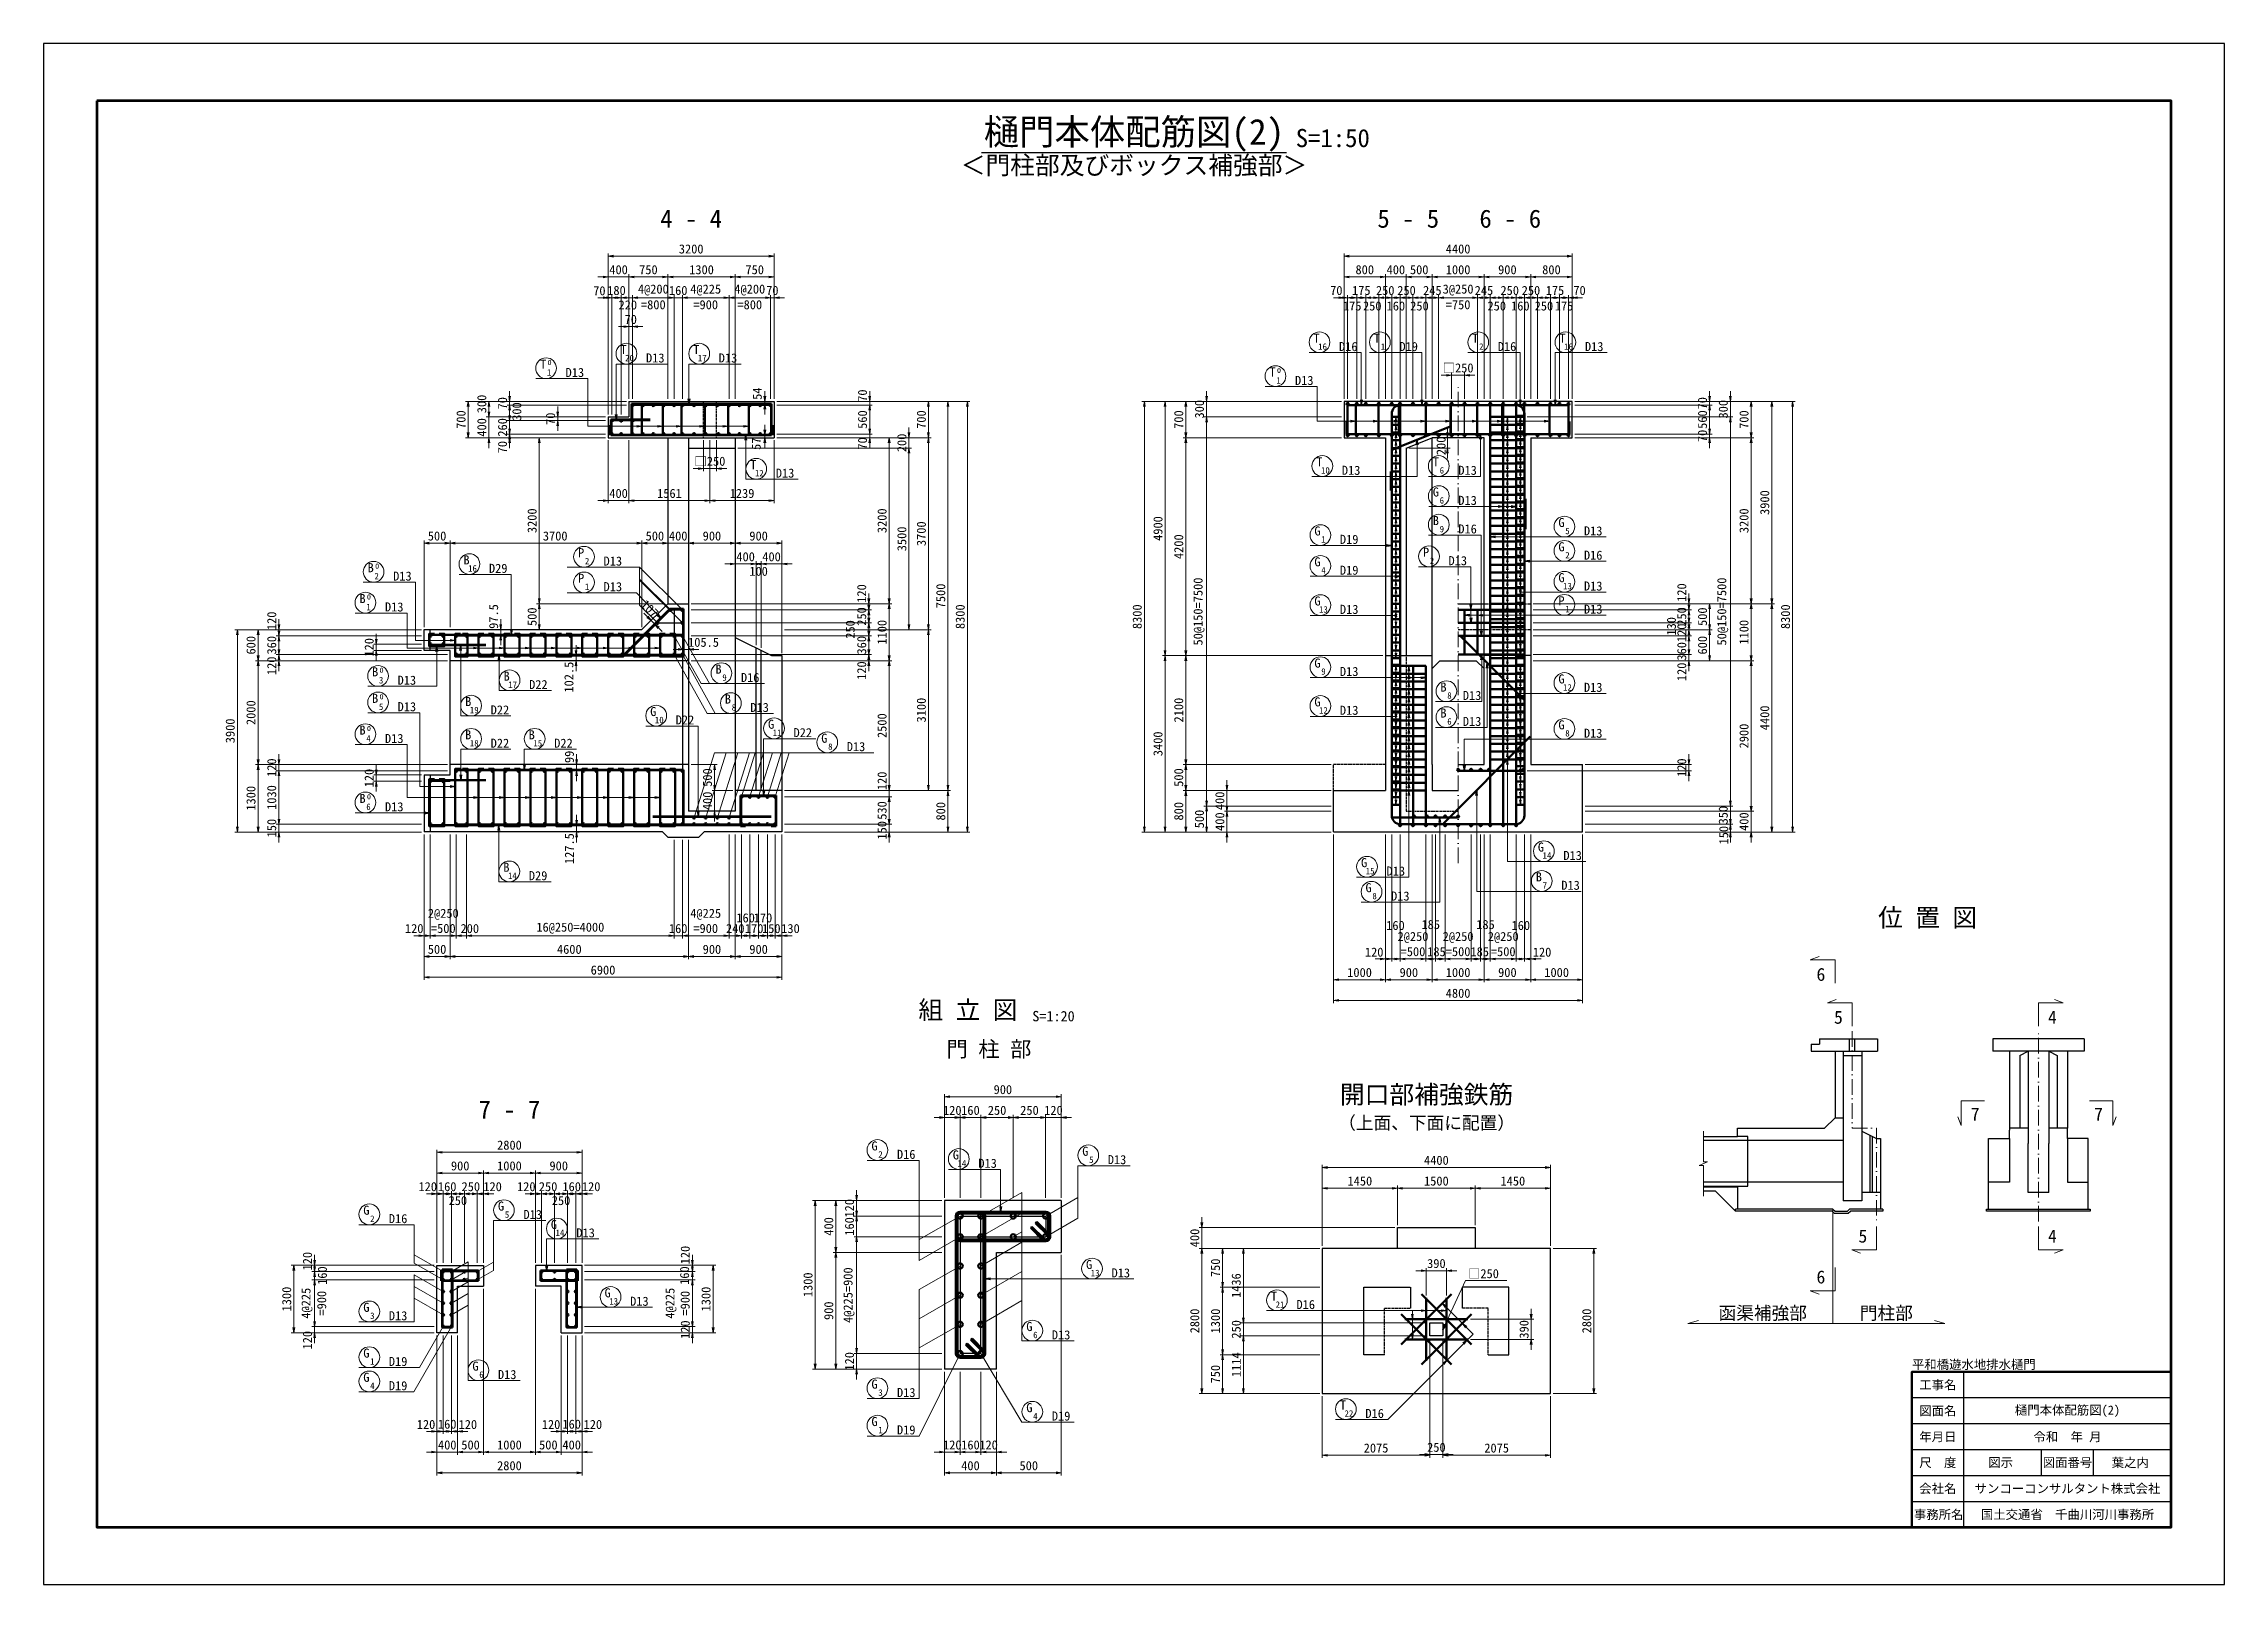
# Model space of a CAD drawing. Header units: millimetres. Extents: x 169470 to 758170, y -17820 to 11880.
# Drawn here: x 211520 to 253570, y -17820 to 11880 of the extents above; entities that cross this region are included whole.
import ezdxf
from ezdxf.enums import TextEntityAlignment as Align

# ---------------------------------------------------------------- set-up
doc = ezdxf.new("R2010")
doc.units = ezdxf.units.MM
doc.header["$LTSCALE"] = 50
doc.header["$PDSIZE"] = 300
doc.linetypes.add('DASHED2', pattern=[0.375, 0.25, -0.125])
doc.linetypes.add('SXF_一点短鎖線', pattern=[9.25, 6, -1.5, 0.25, -1.5])
doc.layers.get('Defpoints').update_dxf_attribs({"color": 151})
for name, color, linetype, lineweight in [('D-BMK', 2, 'SXF_一点短鎖線', 13), ('D-STR', 1, 'Continuous', 25), ('D-STR-DIM', 7, 'Continuous', 13), ('D-STR-HTXT', 7, 'Continuous', 13), ('D-STR-STR1', 2, 'Continuous', 50), ('D-STR-STR2', 6, 'Continuous', 50), ('D-STR-STR2 @ 1', 6, 'Continuous', 50), ('D-STR-STR3', 4, 'Continuous', 50), ('D-STR-STR5', 6, 'Continuous', 50), ('D-STR-STR6', 7, 'Continuous', 50), ('D-STR-TXT', 7, 'Continuous', 13), ('D-TTL', 2, 'Continuous', 140), ('D-TTL-FRAM', 2, 'Continuous', 50), ('D-TTL-LINE', 7, 'Continuous', 25), ('D-TTL-TXT', 7, 'Continuous', 25)]:
    doc.layers.add(name, color=color, linetype=linetype, lineweight=lineweight)
doc.styles.add('MS ゴシック', font='MS Gothic.ttf')
doc.styles.add('YOKO_GOTHIC', font='MS Gothic.ttf')
doc.dimstyles.new('S50', dxfattribs={"dimscale": 50, "dimtxt": 3.5, "dimasz": 2, "dimexe": 1, "dimexo": 1, "dimgap": 1, "dimtad": 1, "dimdec": 0, "dimzin": 1, "dimdsep": 46, "dimtxsty": 'YOKO_GOTHIC', "dimblk": 'OPEN', "dimcen": 0, "dimclrd": 256, "dimclre": 256, "dimclrt": 256, "dimaunit": 1, "dimadec": 3, "dimazin": 0, "dimtfac": 1, "dimtdec": 0, "dimtix": 1, "dimtmove": 2, "dimatfit": 3, "dimldrblk": 'OPEN', "dimfxl": 1, "dimlwd": -1, "dimlwe": -1, "dimarcsym": 2})
doc.dimstyles.new('S50-20', dxfattribs={"dimscale": 50, "dimtxt": 3.5, "dimasz": 2, "dimexe": 1, "dimexo": 1, "dimgap": 1, "dimtad": 1, "dimdec": 0, "dimlfac": 0.4, "dimzin": 1, "dimdsep": 46, "dimtxsty": 'YOKO_GOTHIC', "dimblk": 'OPEN', "dimcen": 0, "dimclrd": 256, "dimclre": 256, "dimclrt": 256, "dimaunit": 1, "dimadec": 3, "dimazin": 0, "dimtfac": 1, "dimtdec": 0, "dimtix": 1, "dimtmove": 2, "dimatfit": 3, "dimldrblk": 'OPEN', "dimfxl": 1, "dimlwd": -1, "dimlwe": -1, "dimarcsym": 0})

msp = doc.modelspace()

# ---------------------------------------------------------------- texts
at = {"layer": 'D-STR-TXT'}
for s, height, style, p in [('＜門柱部及びボックス補強部＞', 350, 'MS ゴシック', (232544.53, 9255.82)), ('組 立 図', 350, 'YOKO_GOTHIC', (229342.58, -7026.72)), ('S=1:20', 200, 'YOKO_GOTHIC', (230992.35, -7026.72))]:
    msp.add_text(s, height=height, dxfattribs=dict(at, style=style)).set_placement(p, align=Align.BOTTOM_CENTER)
at = {"layer": 'D-STR-TXT', "style": 'YOKO_GOTHIC'}
for s, height, p in [('4 - 4', 350, (224006.05, 8331.1)), ('5 - 5', 350, (237832.91, 8331.1)), ('6 - 6', 350, (239800.04, 8331.1)), ('T', 175, (222702.13, 5895.52)), ('T', 175, (224103.96, 5895.52)), ('T', 175, (236065.15, 6115.27)), ('16', 125, (236180.81, 5977.47)), ('T', 175, (237229.52, 6115.27)), ('1', 125, (237345.18, 5977.47)), ('T', 175, (239125.84, 6115.27)), ('2', 125, (239241.5, 5977.47)), ('T', 175, (240806.56, 6115.27)), ('16', 125, (240922.22, 5977.47)), ('T', 175, (221151.31, 5615.4)), ('1', 125, (221266.97, 5477.59)), ('0', 100, (221275.71, 5683.9)), ('20', 125, (222817.8, 5757.71)), ('17', 125, (224219.62, 5757.71)), ('T', 175, (235216.06, 5462.77)), ('0', 100, (235340.46, 5531.28)), ('1', 125, (235331.72, 5324.97)), ('T', 175, (225205.07, 3675.68)), ('T', 175, (236119.69, 3729.69)), ('T', 175, (238365.39, 3729.69)), ('12', 125, (225320.73, 3537.88)), ('10', 125, (236235.36, 3591.89)), ('6', 125, (238481.05, 3591.89)), ('G', 175, (238365.39, 3150)), ('6', 125, (238481.05, 3012.2)), ('G', 175, (236082.05, 2398.74)), ('B', 175, (238365.39, 2599.4)), ('9', 125, (238481.05, 2461.59)), ('G', 175, (240787.38, 2561.8)), ('5', 125, (240903.04, 2424)), ('P', 175, (221883.41, 1979.81)), ('1', 125, (236197.71, 2260.94)), ('P', 175, (238175.91, 1988.07)), ('G', 175, (240787.38, 2093.78)), ('B', 175, (217826.19, 1690.23)), ('0', 100, (217950.59, 1758.74)), ('2', 125, (221999.07, 1842)), ('G', 175, (236082.05, 1803.65)), ('4', 125, (236197.71, 1665.84)), ('2', 125, (238291.57, 1850.27)), ('2', 125, (240903.04, 1955.98)), ('B', 175, (217668.37, 1095.79)), ('0', 100, (217792.76, 1164.29)), ('2', 125, (217941.85, 1552.43)), ('P', 175, (221883.41, 1486.19)), ('1', 125, (221999.07, 1348.39)), ('G', 175, (240787.38, 1498.77)), ('13', 125, (240903.04, 1360.97)), ('1', 125, (217784.03, 957.98)), ('G', 175, (236082.05, 1048.77)), ('13', 125, (236197.71, 910.97)), ('P', 175, (240787.38, 1053.29)), ('1', 125, (240903.04, 915.49)), ('G', 175, (236082.05, -148.49)), ('B', 175, (224532.84, -264.32)), ('9', 125, (224648.5, -402.12)), ('9', 125, (236197.71, -286.29)), ('G', 175, (240787.38, -453.7)), ('B', 175, (224714.76, -841.34)), ('G', 175, (236082.05, -895.91)), ('B', 175, (238511.85, -610.68)), ('8', 125, (238627.51, -748.49)), ('12', 125, (240903.04, -591.5)), ('8', 125, (224830.42, -979.15)), ('12', 125, (236197.71, -1033.72)), ('B', 175, (238511.85, -1110.68)), ('6', 125, (238627.51, -1248.49)), ('G', 175, (240787.38, -1338.56)), ('G', 175, (226573.39, -1596.63)), ('8', 125, (226689.05, -1734.43)), ('8', 125, (240903.04, -1476.36)), ('G', 175, (240391.28, -3694.9)), ('14', 125, (240506.94, -3832.71)), ('G', 175, (236981.43, -3994.9)), ('15', 125, (237097.09, -4132.71)), ('B', 175, (240350.89, -4269.25)), ('G', 175, (237068.18, -4477.14)), ('8', 125, (237183.84, -4614.94)), ('7', 125, (240466.56, -4407.05)), ('位 置 図', 350, (247847.03, -5140.96)), ('6', 250, (245789.43, -6186.36)), ('5', 250, (246127.59, -7013.1)), ('4', 250, (250253.29, -7013.1)), ('門 柱 部', 300, (229747.92, -7651)), ('開口部補強鉄筋', 350, (238186.36, -8551.49)), ('7 - 7', 350, (220502.18, -8843.69)), ('（上面、下面に配置）', 250, (238186.36, -9048.49)), ('7', 250, (248764.08, -8880.6)), ('7', 250, (251143.3, -8880.6)), ('G', 175, (227541.26, -9455.96)), ('2', 125, (227656.92, -9593.76)), ('G', 175, (229109.97, -9628.75)), ('14', 125, (229225.63, -9766.55)), ('G', 175, (231606.47, -9558.2)), ('5', 125, (231722.13, -9696.01)), ('G', 175, (220339.56, -10615.52)), ('G', 175, (217743.24, -10695.31)), ('2', 125, (217858.9, -10833.11)), ('5', 125, (220455.22, -10753.32)), ('G', 175, (221359.6, -10969.31)), ('14', 125, (221475.26, -11107.11)), ('5', 250, (246598.32, -11232.05)), ('4', 250, (250253.29, -11232.05)), ('G', 175, (231678.93, -11741.32)), ('13', 125, (231794.59, -11879.12)), ('6', 250, (245789.43, -12019.35)), ('G', 175, (222395.91, -12287.73)), ('T', 175, (235244.47, -12351.49)), ('G', 175, (217743.24, -12567.05)), ('3', 125, (217858.9, -12704.86)), ('13', 125, (222511.57, -12425.53)), ('21', 125, (235360.13, -12489.29)), ('G', 175, (230527.39, -12936.56)), ('6', 125, (230643.05, -13074.36)), ('G', 175, (217743.24, -13448.8)), ('G', 175, (217743.24, -13916.19)), ('1', 125, (217858.9, -13586.6)), ('G', 175, (219846.85, -13700.97)), ('6', 125, (219962.52, -13838.77)), ('G', 175, (227541.26, -14047.34)), ('4', 125, (217858.9, -14054)), ('3', 125, (227656.92, -14185.14)), ('T', 175, (236573.41, -14450.53)), ('G', 175, (227541.26, -14768.29)), ('G', 175, (230527.39, -14500.96)), ('4', 125, (230643.05, -14638.76)), ('22', 125, (236689.07, -14588.33)), ('1', 125, (227656.92, -14906.1))]:
    msp.add_text(s, height=height, dxfattribs=at).set_placement(p, align=Align.CENTER)
for s, p in [('D13', (223134.93, 5733.83)), ('D13', (224536.75, 5733.83)), ('D16', (236497.95, 5953.59)), ('D19', (237662.32, 5953.59)), ('D16', (239558.64, 5953.59)), ('D13', (241239.36, 5953.59)), ('D13', (221584.11, 5453.71)), ('D13', (235648.86, 5301.09)), ('D13', (225637.86, 3514)), ('D13', (236552.49, 3568.01)), ('D13', (238798.19, 3568.01)), ('D13', (238798.19, 2988.32)), ('D16', (238798.19, 2437.71)), ('D13', (241220.18, 2400.12)), ('D19', (236514.84, 2237.06)), ('D16', (241220.18, 1932.1)), ('D13', (218258.99, 1528.55)), ('D13', (222316.21, 1818.12)), ('D19', (236514.84, 1641.96)), ('D13', (238608.7, 1826.39)), ('D13', (222316.21, 1324.51)), ('D13', (241220.18, 1337.09)), ('D13', (218101.16, 934.1)), ('D13', (236514.84, 887.09)), ('D13', (241220.18, 891.61)), ('D16', (224965.63, -426)), ('D13', (236514.84, -310.17)), ('D13', (225147.56, -1003.03)), ('D13', (238884.67, -772.37)), ('D13', (241220.18, -615.38)), ('D13', (236514.84, -1057.6)), ('D13', (238884.67, -1272.37)), ('D13', (227006.18, -1758.31)), ('D13', (241220.18, -1500.24)), ('D13', (240824.07, -3856.59)), ('D13', (237414.23, -4156.59)), ('D13', (237500.98, -4638.82)), ('D13', (240783.69, -4430.93)), ('D16', (227974.05, -9617.64)), ('D13', (229542.76, -9790.43)), ('D13', (232039.27, -9719.89)), ('D16', (218176.03, -10856.99)), ('D13', (220772.36, -10777.2)), ('D13', (221792.4, -11130.99)), ('D13', (232111.72, -11903)), ('□250', (238985.07, -11917.47)), ('D13', (218176.03, -12728.74)), ('D13', (222828.7, -12449.41)), ('D16', (235677.27, -12513.17)), ('D13', (230960.18, -13098.24)), ('D19', (218176.03, -13610.48)), ('D13', (220279.65, -13862.65)), ('D19', (218176.03, -14077.88)), ('D13', (227974.05, -14209.02)), ('D19', (230960.18, -14662.64)), ('D16', (237006.21, -14612.21)), ('D19', (227974.05, -14929.98))]:
    msp.add_text(s, height=175, dxfattribs=at).set_placement(p)
at = {"layer": 'D-STR-TXT', "color": 1, "style": 'YOKO_GOTHIC'}
for s, height, p in [('B', 175, (219673.85, 1839.95)), ('16', 125, (219789.51, 1702.14)), ('B', 175, (217912.07, -316.52)), ('3', 125, (218027.73, -454.32)), ('0', 100, (218036.46, -248.02)), ('B', 175, (220447.68, -400.48)), ('17', 125, (220563.34, -538.29)), ('B', 175, (217912.07, -827.35)), ('0', 100, (218036.46, -758.85)), ('B', 175, (219706.85, -889.13)), ('5', 125, (218027.73, -965.15)), ('19', 125, (219822.51, -1026.94)), ('G', 175, (223275.14, -1082.19)), ('10', 125, (223390.8, -1219.99)), ('G', 175, (225546.83, -1327.02)), ('B', 175, (217668.37, -1439.88)), ('4', 125, (217784.03, -1577.68)), ('0', 100, (217792.76, -1371.38)), ('B', 175, (219706.85, -1530.48)), ('18', 125, (219822.51, -1668.29)), ('B', 175, (220931.75, -1530.48)), ('15', 125, (221047.41, -1668.29)), ('11', 125, (225662.49, -1464.82)), ('B', 175, (217668.37, -2756.28)), ('6', 125, (217784.03, -2894.09)), ('0', 100, (217792.76, -2687.78)), ('B', 175, (220443.07, -4084.48)), ('14', 125, (220558.73, -4222.29))]:
    msp.add_text(s, height=height, dxfattribs=at).set_placement(p, align=Align.CENTER)
for s, p in [('D29', (220106.65, 1678.26)), ('D13', (218344.87, -478.2)), ('D22', (220880.48, -562.17)), ('D13', (218344.87, -989.03)), ('D22', (220139.64, -1050.82)), ('D22', (223707.93, -1243.87)), ('D13', (218101.16, -1601.56)), ('D22', (220139.64, -1692.17)), ('D22', (221364.54, -1692.17)), ('D22', (225979.62, -1488.7)), ('D13', (218101.16, -2917.97)), ('D29', (220875.86, -4246.17))]:
    msp.add_text(s, height=175, dxfattribs=at).set_placement(p)
at = {"layer": 'D-STR-TXT', "style": 'YOKO_GOTHIC'}
for s, p in [('函渠補強部', (243815.85, -12789.95)), ('門柱部', (246540.44, -12789.95))]:
    msp.add_text(s, height=250, dxfattribs=at).set_placement(p, align=Align.BOTTOM_LEFT)
at = {"layer": 'D-TTL-TXT', "style": 'MS ゴシック'}
for s, height, p in [('樋門本体配筋図(2)', 500, (232544.53, 9780)), ('S=1:50', 350, (236377.83, 9780))]:
    msp.add_text(s, height=height, dxfattribs=at).set_placement(p, align=Align.BOTTOM_CENTER)
msp.add_text('平和橋遊水地排水樋門', height=175, dxfattribs=at).set_placement((247544.53, -13720), align=Align.BOTTOM_LEFT)
for s, p in [('工事名', (248044.53, -13970)), ('図面名', (248044.53, -14470)), ('樋門本体配筋図(2)', (250544.53, -14470)), ('年月日', (248044.53, -14970)), ('令和  年 月', (250544.53, -14970)), ('尺\u3000度', (248044.53, -15470)), ('図示', (249254.43, -15470)), ('図面番号', (250544.53, -15470)), ('葉之内', (251754.43, -15470)), ('会社名', (248044.53, -15970)), ('サンコーコンサルタント株式会社', (250544.53, -15970)), ('事務所名', (248060.6, -16470)), ('国土交通省\u3000千曲川河川事務所', (250544.53, -16470))]:
    msp.add_text(s, height=175, dxfattribs=at).set_placement(p, align=Align.MIDDLE)

# ---------------------------------------------------------------- blocks, each defined once
blk = doc.blocks.new('_Open')
at = {"color": 0, "linetype": 'ByBlock', "lineweight": -2}
for p, q in [((-1, 0.17), (0, 0)), ((-1, -0.17), (0, 0)), ((0, 0), (-1, 0))]:
    blk.add_line(p, q, dxfattribs=at)
blk = doc.blocks.new('*D3122')
at = {"layer": 'D-STR-DIM', "transparency": 16777216}
for p, q in [((219102, -11620), (219102, -9841)), ((219902, -9891), (219202, -9891)), ((220002, -11620), (220002, -9841))]:
    blk.add_line(p, q, dxfattribs=at)
at = {"layer": 'Defpoints', "color": 0, "transparency": 16777216}
for p in [(219102, -9891), (219102, -11670), (220002, -11670)]:
    blk.add_point(p, dxfattribs=at)
at = {"layer": 'D-STR-DIM', "transparency": 16777216, "xscale": 100, "yscale": 100, "zscale": 100, "rotation": 180}
blk.add_blockref('_Open', (219102, -9891), dxfattribs=at)
at = {"layer": 'D-STR-DIM', "transparency": 16777216, "xscale": 100, "yscale": 100, "zscale": 100}
blk.add_blockref('_Open', (220002, -9891), dxfattribs=at)
at = {"layer": 'D-STR-DIM', "transparency": 16777216, "insert": (219552, -9754), "char_height": 175, "attachment_point": 5, "style": 'YOKO_GOTHIC'}
blk.add_mtext('900', dxfattribs=at)
blk = doc.blocks.new('*D3123')
at = {"layer": 'D-STR-DIM', "transparency": 16777216}
for p, q in [((220002, -11620), (220002, -9841)), ((220102, -9891), (220902, -9891)), ((221002, -11620), (221002, -9841))]:
    blk.add_line(p, q, dxfattribs=at)
at = {"layer": 'Defpoints', "color": 0, "transparency": 16777216}
for p in [(221002, -9891), (220002, -11670), (221002, -11670)]:
    blk.add_point(p, dxfattribs=at)
at = {"layer": 'D-STR-DIM', "transparency": 16777216, "xscale": 100, "yscale": 100, "zscale": 100, "rotation": 180}
blk.add_blockref('_Open', (220002, -9891), dxfattribs=at)
at = {"layer": 'D-STR-DIM', "transparency": 16777216, "xscale": 100, "yscale": 100, "zscale": 100}
blk.add_blockref('_Open', (221002, -9891), dxfattribs=at)
at = {"layer": 'D-STR-DIM', "transparency": 16777216, "insert": (220502, -9754), "char_height": 175, "attachment_point": 5, "style": 'YOKO_GOTHIC'}
blk.add_mtext('1000', dxfattribs=at)
blk = doc.blocks.new('*D3124')
at = {"layer": 'D-STR-DIM', "transparency": 16777216}
for p, q in [((221002, -11620), (221002, -9841)), ((221102, -9891), (221802, -9891)), ((221902, -11620), (221902, -9841))]:
    blk.add_line(p, q, dxfattribs=at)
at = {"layer": 'Defpoints', "color": 0, "transparency": 16777216}
for p in [(221902, -9891), (221002, -11670), (221902, -11670)]:
    blk.add_point(p, dxfattribs=at)
at = {"layer": 'D-STR-DIM', "transparency": 16777216, "xscale": 100, "yscale": 100, "zscale": 100, "rotation": 180}
blk.add_blockref('_Open', (221002, -9891), dxfattribs=at)
at = {"layer": 'D-STR-DIM', "transparency": 16777216, "xscale": 100, "yscale": 100, "zscale": 100}
blk.add_blockref('_Open', (221902, -9891), dxfattribs=at)
at = {"layer": 'D-STR-DIM', "transparency": 16777216, "insert": (221452, -9754), "char_height": 175, "attachment_point": 5, "style": 'YOKO_GOTHIC'}
blk.add_mtext('900', dxfattribs=at)
blk = doc.blocks.new('*D3125')
at = {"layer": 'D-STR-DIM', "transparency": 16777216}
for p, q in [((219102, -11620), (219102, -9441)), ((219202, -9491), (221802, -9491)), ((221902, -11620), (221902, -9441))]:
    blk.add_line(p, q, dxfattribs=at)
at = {"layer": 'Defpoints', "color": 0, "transparency": 16777216}
for p in [(221902, -9491), (219102, -11670), (221902, -11670)]:
    blk.add_point(p, dxfattribs=at)
at = {"layer": 'D-STR-DIM', "transparency": 16777216, "xscale": 100, "yscale": 100, "zscale": 100, "rotation": 180}
blk.add_blockref('_Open', (219102, -9491), dxfattribs=at)
at = {"layer": 'D-STR-DIM', "transparency": 16777216, "xscale": 100, "yscale": 100, "zscale": 100}
blk.add_blockref('_Open', (221902, -9491), dxfattribs=at)
at = {"layer": 'D-STR-DIM', "transparency": 16777216, "insert": (220502, -9354), "char_height": 175, "attachment_point": 5, "style": 'YOKO_GOTHIC'}
blk.add_mtext('2800', dxfattribs=at)
blk = doc.blocks.new('a')
at = {"layer": 'D-STR-STR2', "lineweight": 50}
for radius in [20, 10]:
    blk.add_circle((0, 0), radius, dxfattribs=at)
blk = doc.blocks.new('*D3130')
at = {"layer": 'D-STR-DIM', "transparency": 16777216}
for p, q in [((219002, -10291), (218902, -10291)), ((219102, -11620), (219102, -10241)), ((219102, -10291), (219222, -10291)), ((219222, -11620), (219222, -10241)), ((219322, -10291), (219422, -10291))]:
    blk.add_line(p, q, dxfattribs=at)
at = {"layer": 'Defpoints', "color": 0, "transparency": 16777216}
for p in [(219222, -10291), (219102, -11670), (219222, -11670)]:
    blk.add_point(p, dxfattribs=at)
at = {"layer": 'D-STR-DIM', "transparency": 16777216, "xscale": 100, "yscale": 100, "zscale": 100}
blk.add_blockref('_Open', (219102, -10291), dxfattribs=at)
at = {"layer": 'D-STR-DIM', "transparency": 16777216, "xscale": 100, "yscale": 100, "zscale": 100, "rotation": 180}
blk.add_blockref('_Open', (219222, -10291), dxfattribs=at)
at = {"layer": 'D-STR-DIM', "transparency": 16777216, "insert": (218926, -10154), "char_height": 175, "attachment_point": 5, "style": 'YOKO_GOTHIC'}
blk.add_mtext('120', dxfattribs=at)
blk = doc.blocks.new('*D3131')
at = {"layer": 'D-STR-DIM', "transparency": 16777216}
for p, q in [((219122, -10291), (219022, -10291)), ((219222, -11620), (219222, -10241)), ((219222, -10291), (219382, -10291)), ((219382, -11620), (219382, -10241)), ((219482, -10291), (219582, -10291))]:
    blk.add_line(p, q, dxfattribs=at)
at = {"layer": 'Defpoints', "color": 0, "transparency": 16777216}
for p in [(219382, -10291), (219222, -11670), (219382, -11670)]:
    blk.add_point(p, dxfattribs=at)
at = {"layer": 'D-STR-DIM', "transparency": 16777216, "xscale": 100, "yscale": 100, "zscale": 100}
blk.add_blockref('_Open', (219222, -10291), dxfattribs=at)
at = {"layer": 'D-STR-DIM', "transparency": 16777216, "xscale": 100, "yscale": 100, "zscale": 100, "rotation": 180}
blk.add_blockref('_Open', (219382, -10291), dxfattribs=at)
at = {"layer": 'D-STR-DIM', "transparency": 16777216, "insert": (219302, -10154), "char_height": 175, "attachment_point": 5, "style": 'YOKO_GOTHIC'}
blk.add_mtext('160', dxfattribs=at)
blk = doc.blocks.new('*D3132')
at = {"layer": 'D-STR-DIM', "transparency": 16777216}
for p, q in [((219282, -10291), (219182, -10291)), ((219382, -11620), (219382, -10241)), ((219382, -10291), (219632, -10291)), ((219632, -11620), (219632, -10241)), ((219732, -10291), (219832, -10291))]:
    blk.add_line(p, q, dxfattribs=at)
at = {"layer": 'Defpoints', "color": 0, "transparency": 16777216}
for p in [(219632, -10291), (219382, -11670), (219632, -11670)]:
    blk.add_point(p, dxfattribs=at)
at = {"layer": 'D-STR-DIM', "transparency": 16777216, "xscale": 100, "yscale": 100, "zscale": 100}
blk.add_blockref('_Open', (219382, -10291), dxfattribs=at)
at = {"layer": 'D-STR-DIM', "transparency": 16777216, "xscale": 100, "yscale": 100, "zscale": 100, "rotation": 180}
blk.add_blockref('_Open', (219632, -10291), dxfattribs=at)
at = {"layer": 'D-STR-DIM', "transparency": 16777216, "insert": (219507, -10422), "char_height": 175, "attachment_point": 5, "style": 'YOKO_GOTHIC'}
blk.add_mtext('250', dxfattribs=at)
blk = doc.blocks.new('*D3133')
at = {"layer": 'D-STR-DIM', "transparency": 16777216}
for p, q in [((219532, -10291), (219432, -10291)), ((219632, -11620), (219632, -10241)), ((219632, -10291), (219882, -10291)), ((219882, -11620), (219882, -10241)), ((219982, -10291), (220082, -10291))]:
    blk.add_line(p, q, dxfattribs=at)
at = {"layer": 'Defpoints', "color": 0, "transparency": 16777216}
for p in [(219882, -10291), (219632, -11670), (219882, -11670)]:
    blk.add_point(p, dxfattribs=at)
at = {"layer": 'D-STR-DIM', "transparency": 16777216, "xscale": 100, "yscale": 100, "zscale": 100}
blk.add_blockref('_Open', (219632, -10291), dxfattribs=at)
at = {"layer": 'D-STR-DIM', "transparency": 16777216, "xscale": 100, "yscale": 100, "zscale": 100, "rotation": 180}
blk.add_blockref('_Open', (219882, -10291), dxfattribs=at)
at = {"layer": 'D-STR-DIM', "transparency": 16777216, "insert": (219757, -10154), "char_height": 175, "attachment_point": 5, "style": 'YOKO_GOTHIC'}
blk.add_mtext('250', dxfattribs=at)
blk = doc.blocks.new('*D3134')
at = {"layer": 'D-STR-DIM', "transparency": 16777216}
for p, q in [((219782, -10291), (219682, -10291)), ((219882, -11620), (219882, -10241)), ((219882, -10291), (220002, -10291)), ((220002, -11620), (220002, -10241)), ((220102, -10291), (220202, -10291))]:
    blk.add_line(p, q, dxfattribs=at)
at = {"layer": 'Defpoints', "color": 0, "transparency": 16777216}
for p in [(220002, -10291), (219882, -11670), (220002, -11670)]:
    blk.add_point(p, dxfattribs=at)
at = {"layer": 'D-STR-DIM', "transparency": 16777216, "xscale": 100, "yscale": 100, "zscale": 100}
blk.add_blockref('_Open', (219882, -10291), dxfattribs=at)
at = {"layer": 'D-STR-DIM', "transparency": 16777216, "xscale": 100, "yscale": 100, "zscale": 100, "rotation": 180}
blk.add_blockref('_Open', (220002, -10291), dxfattribs=at)
at = {"layer": 'D-STR-DIM', "transparency": 16777216, "insert": (220177, -10154), "char_height": 175, "attachment_point": 5, "style": 'YOKO_GOTHIC'}
blk.add_mtext('120', dxfattribs=at)
blk = doc.blocks.new('*D3135')
at = {"layer": 'D-STR-DIM', "transparency": 16777216}
for p, q in [((221682, -10291), (221582, -10291)), ((221782, -11620), (221782, -10241)), ((221902, -10291), (221782, -10291)), ((221902, -11620), (221902, -10241)), ((222002, -10291), (222102, -10291))]:
    blk.add_line(p, q, dxfattribs=at)
at = {"layer": 'Defpoints', "color": 0, "transparency": 16777216}
for p in [(221782, -10291), (221782, -11670), (221902, -11670)]:
    blk.add_point(p, dxfattribs=at)
at = {"layer": 'D-STR-DIM', "transparency": 16777216, "xscale": 100, "yscale": 100, "zscale": 100}
blk.add_blockref('_Open', (221782, -10291), dxfattribs=at)
at = {"layer": 'D-STR-DIM', "transparency": 16777216, "xscale": 100, "yscale": 100, "zscale": 100, "rotation": 180}
blk.add_blockref('_Open', (221902, -10291), dxfattribs=at)
at = {"layer": 'D-STR-DIM', "transparency": 16777216, "insert": (222078, -10154), "char_height": 175, "attachment_point": 5, "style": 'YOKO_GOTHIC'}
blk.add_mtext('120', dxfattribs=at)
blk = doc.blocks.new('*D3136')
at = {"layer": 'D-STR-DIM', "transparency": 16777216}
for p, q in [((221522, -10291), (221422, -10291)), ((221622, -11620), (221622, -10241)), ((221782, -10291), (221622, -10291)), ((221782, -11620), (221782, -10241)), ((221882, -10291), (221982, -10291))]:
    blk.add_line(p, q, dxfattribs=at)
at = {"layer": 'Defpoints', "color": 0, "transparency": 16777216}
for p in [(221622, -10291), (221622, -11670), (221782, -11670)]:
    blk.add_point(p, dxfattribs=at)
at = {"layer": 'D-STR-DIM', "transparency": 16777216, "xscale": 100, "yscale": 100, "zscale": 100}
blk.add_blockref('_Open', (221622, -10291), dxfattribs=at)
at = {"layer": 'D-STR-DIM', "transparency": 16777216, "xscale": 100, "yscale": 100, "zscale": 100, "rotation": 180}
blk.add_blockref('_Open', (221782, -10291), dxfattribs=at)
at = {"layer": 'D-STR-DIM', "transparency": 16777216, "insert": (221702, -10154), "char_height": 175, "attachment_point": 5, "style": 'YOKO_GOTHIC'}
blk.add_mtext('160', dxfattribs=at)
blk = doc.blocks.new('*D3137')
at = {"layer": 'D-STR-DIM', "transparency": 16777216}
for p, q in [((221272, -10291), (221172, -10291)), ((221372, -11620), (221372, -10241)), ((221622, -10291), (221372, -10291)), ((221622, -11620), (221622, -10241)), ((221722, -10291), (221822, -10291))]:
    blk.add_line(p, q, dxfattribs=at)
at = {"layer": 'Defpoints', "color": 0, "transparency": 16777216}
for p in [(221372, -10291), (221372, -11670), (221622, -11670)]:
    blk.add_point(p, dxfattribs=at)
at = {"layer": 'D-STR-DIM', "transparency": 16777216, "xscale": 100, "yscale": 100, "zscale": 100}
blk.add_blockref('_Open', (221372, -10291), dxfattribs=at)
at = {"layer": 'D-STR-DIM', "transparency": 16777216, "xscale": 100, "yscale": 100, "zscale": 100, "rotation": 180}
blk.add_blockref('_Open', (221622, -10291), dxfattribs=at)
at = {"layer": 'D-STR-DIM', "transparency": 16777216, "insert": (221497, -10422), "char_height": 175, "attachment_point": 5, "style": 'YOKO_GOTHIC'}
blk.add_mtext('250', dxfattribs=at)
blk = doc.blocks.new('*D3138')
at = {"layer": 'D-STR-DIM', "transparency": 16777216}
for p, q in [((221022, -10291), (220922, -10291)), ((221122, -11620), (221122, -10241)), ((221372, -10291), (221122, -10291)), ((221372, -11620), (221372, -10241)), ((221472, -10291), (221572, -10291))]:
    blk.add_line(p, q, dxfattribs=at)
at = {"layer": 'Defpoints', "color": 0, "transparency": 16777216}
for p in [(221122, -10291), (221122, -11670), (221372, -11670)]:
    blk.add_point(p, dxfattribs=at)
at = {"layer": 'D-STR-DIM', "transparency": 16777216, "xscale": 100, "yscale": 100, "zscale": 100}
blk.add_blockref('_Open', (221122, -10291), dxfattribs=at)
at = {"layer": 'D-STR-DIM', "transparency": 16777216, "xscale": 100, "yscale": 100, "zscale": 100, "rotation": 180}
blk.add_blockref('_Open', (221372, -10291), dxfattribs=at)
at = {"layer": 'D-STR-DIM', "transparency": 16777216, "insert": (221247, -10154), "char_height": 175, "attachment_point": 5, "style": 'YOKO_GOTHIC'}
blk.add_mtext('250', dxfattribs=at)
blk = doc.blocks.new('*D3139')
at = {"layer": 'D-STR-DIM', "transparency": 16777216}
for p, q in [((220902, -10291), (220802, -10291)), ((221002, -11620), (221002, -10241)), ((221122, -10291), (221002, -10291)), ((221122, -11620), (221122, -10241)), ((221222, -10291), (221322, -10291))]:
    blk.add_line(p, q, dxfattribs=at)
at = {"layer": 'Defpoints', "color": 0, "transparency": 16777216}
for p in [(221002, -10291), (221002, -11670), (221122, -11670)]:
    blk.add_point(p, dxfattribs=at)
at = {"layer": 'D-STR-DIM', "transparency": 16777216, "xscale": 100, "yscale": 100, "zscale": 100}
blk.add_blockref('_Open', (221002, -10291), dxfattribs=at)
at = {"layer": 'D-STR-DIM', "transparency": 16777216, "xscale": 100, "yscale": 100, "zscale": 100, "rotation": 180}
blk.add_blockref('_Open', (221122, -10291), dxfattribs=at)
at = {"layer": 'D-STR-DIM', "transparency": 16777216, "insert": (220827, -10154), "char_height": 175, "attachment_point": 5, "style": 'YOKO_GOTHIC'}
blk.add_mtext('120', dxfattribs=at)
blk = doc.blocks.new('*D3140')
at = {"layer": 'D-STR-DIM', "transparency": 16777216}
for p, q in [((219052, -11670), (216294, -11670)), ((216344, -11770), (216344, -12870)), ((219052, -12970), (216294, -12970))]:
    blk.add_line(p, q, dxfattribs=at)
at = {"layer": 'Defpoints', "color": 0, "transparency": 16777216}
for p in [(219102, -11670), (216344, -12970), (219102, -12970)]:
    blk.add_point(p, dxfattribs=at)
at = {"layer": 'D-STR-DIM', "transparency": 16777216, "xscale": 100, "yscale": 100, "zscale": 100}
for p, rotation in [((216344, -11670), 90), ((216344, -12970), 270)]:
    blk.add_blockref('_Open', p, dxfattribs=dict(at, rotation=rotation))
at = {"layer": 'D-STR-DIM', "transparency": 16777216, "insert": (216207, -12320), "char_height": 175, "attachment_point": 5, "rotation": 90, "style": 'YOKO_GOTHIC'}
blk.add_mtext('1300', dxfattribs=at)
blk = doc.blocks.new('*D3141')
at = {"layer": 'D-STR-DIM', "transparency": 16777216}
for p, q in [((219052, -11670), (216694, -11670)), ((216744, -11570), (216744, -11470)), ((216744, -11670), (216744, -11790)), ((219052, -11790), (216694, -11790)), ((216744, -11890), (216744, -11990))]:
    blk.add_line(p, q, dxfattribs=at)
at = {"layer": 'Defpoints', "color": 0, "transparency": 16777216}
for p in [(219102, -11670), (216744, -11790), (219102, -11790)]:
    blk.add_point(p, dxfattribs=at)
at = {"layer": 'D-STR-DIM', "transparency": 16777216, "xscale": 100, "yscale": 100, "zscale": 100}
for p, rotation in [((216744, -11670), 270), ((216744, -11790), 90)]:
    blk.add_blockref('_Open', p, dxfattribs=dict(at, rotation=rotation))
at = {"layer": 'D-STR-DIM', "transparency": 16777216, "insert": (216607, -11590), "char_height": 175, "attachment_point": 5, "rotation": 90, "style": 'YOKO_GOTHIC'}
blk.add_mtext('120', dxfattribs=at)
blk = doc.blocks.new('*D3142')
at = {"layer": 'D-STR-DIM', "transparency": 16777216}
for p, q in [((216744, -11690), (216744, -11590)), ((219052, -11790), (216694, -11790)), ((219052, -11950), (216694, -11950)), ((216744, -11790), (216744, -11950)), ((216744, -12050), (216744, -12150))]:
    blk.add_line(p, q, dxfattribs=at)
at = {"layer": 'Defpoints', "color": 0, "transparency": 16777216}
for p in [(216744, -11950), (219102, -11790), (219102, -11950)]:
    blk.add_point(p, dxfattribs=at)
at = {"layer": 'D-STR-DIM', "transparency": 16777216, "xscale": 100, "yscale": 100, "zscale": 100}
for p, rotation in [((216744, -11790), 270), ((216744, -11950), 90)]:
    blk.add_blockref('_Open', p, dxfattribs=dict(at, rotation=rotation))
at = {"layer": 'D-STR-DIM', "transparency": 16777216, "insert": (216895, -11868), "char_height": 175, "attachment_point": 5, "rotation": 90, "style": 'YOKO_GOTHIC'}
blk.add_mtext('160', dxfattribs=at)
blk = doc.blocks.new('*D3143')
at = {"layer": 'D-STR-DIM', "transparency": 16777216}
for p, q in [((219052, -11950), (216694, -11950)), ((216744, -12050), (216744, -12750)), ((219052, -12850), (216694, -12850))]:
    blk.add_line(p, q, dxfattribs=at)
at = {"layer": 'Defpoints', "color": 0, "transparency": 16777216}
for p in [(219102, -11950), (216744, -12850), (219102, -12850)]:
    blk.add_point(p, dxfattribs=at)
at = {"layer": 'D-STR-DIM', "transparency": 16777216, "xscale": 100, "yscale": 100, "zscale": 100}
for p, rotation in [((216744, -11950), 90), ((216744, -12850), 270)]:
    blk.add_blockref('_Open', p, dxfattribs=dict(at, rotation=rotation))
at = {"layer": 'D-STR-DIM', "transparency": 16777216, "char_height": 175, "attachment_point": 5, "rotation": 90, "style": 'YOKO_GOTHIC'}
for s, insert in [('4@225', (216597, -12400)), ('=900', (216882, -12400))]:
    blk.add_mtext(s, dxfattribs=dict(at, insert=insert))
blk = doc.blocks.new('*D3144')
at = {"layer": 'D-STR-DIM', "transparency": 16777216}
for p, q in [((219052, -12850), (216694, -12850)), ((219052, -12970), (216694, -12970)), ((216744, -12750), (216744, -12650)), ((216744, -12850), (216744, -12970)), ((216744, -13070), (216744, -13170))]:
    blk.add_line(p, q, dxfattribs=at)
at = {"layer": 'Defpoints', "color": 0, "transparency": 16777216}
for p in [(216744, -12970), (219102, -12850), (219102, -12970)]:
    blk.add_point(p, dxfattribs=at)
at = {"layer": 'D-STR-DIM', "transparency": 16777216, "xscale": 100, "yscale": 100, "zscale": 100}
for p, rotation in [((216744, -12850), 270), ((216744, -12970), 90)]:
    blk.add_blockref('_Open', p, dxfattribs=dict(at, rotation=rotation))
at = {"layer": 'D-STR-DIM', "transparency": 16777216, "insert": (216607, -13113), "char_height": 175, "attachment_point": 5, "rotation": 90, "style": 'YOKO_GOTHIC'}
blk.add_mtext('120', dxfattribs=at)
blk = doc.blocks.new('*D3145')
at = {"layer": 'D-STR-DIM', "transparency": 16777216}
for p, q in [((221952, -11670), (224480, -11670)), ((224430, -11770), (224430, -12870)), ((221952, -12970), (224480, -12970))]:
    blk.add_line(p, q, dxfattribs=at)
at = {"layer": 'Defpoints', "color": 0, "transparency": 16777216}
for p in [(221902, -11670), (221902, -12970), (224430, -12970)]:
    blk.add_point(p, dxfattribs=at)
at = {"layer": 'D-STR-DIM', "transparency": 16777216, "xscale": 100, "yscale": 100, "zscale": 100}
for p, rotation in [((224430, -11670), 90), ((224430, -12970), 270)]:
    blk.add_blockref('_Open', p, dxfattribs=dict(at, rotation=rotation))
at = {"layer": 'D-STR-DIM', "transparency": 16777216, "insert": (224292, -12320), "char_height": 175, "attachment_point": 5, "rotation": 90, "style": 'YOKO_GOTHIC'}
blk.add_mtext('1300', dxfattribs=at)
blk = doc.blocks.new('*D3146')
at = {"layer": 'D-STR-DIM', "transparency": 16777216}
for p, q in [((221952, -11670), (224080, -11670)), ((224030, -11570), (224030, -11470)), ((224030, -11670), (224030, -11790)), ((221952, -11790), (224080, -11790)), ((224030, -11890), (224030, -11990))]:
    blk.add_line(p, q, dxfattribs=at)
at = {"layer": 'Defpoints', "color": 0, "transparency": 16777216}
for p in [(221902, -11670), (221902, -11790), (224030, -11790)]:
    blk.add_point(p, dxfattribs=at)
at = {"layer": 'D-STR-DIM', "transparency": 16777216, "xscale": 100, "yscale": 100, "zscale": 100}
for p, rotation in [((224030, -11670), 270), ((224030, -11790), 90)]:
    blk.add_blockref('_Open', p, dxfattribs=dict(at, rotation=rotation))
at = {"layer": 'D-STR-DIM', "transparency": 16777216, "insert": (223892, -11472), "char_height": 175, "attachment_point": 5, "rotation": 90, "style": 'YOKO_GOTHIC'}
blk.add_mtext('120', dxfattribs=at)
blk = doc.blocks.new('*D3147')
at = {"layer": 'D-STR-DIM', "transparency": 16777216}
for p, q in [((224030, -11690), (224030, -11590)), ((221952, -11790), (224080, -11790)), ((221952, -11950), (224080, -11950)), ((224030, -11790), (224030, -11950)), ((224030, -12050), (224030, -12150))]:
    blk.add_line(p, q, dxfattribs=at)
at = {"layer": 'Defpoints', "color": 0, "transparency": 16777216}
for p in [(221902, -11790), (221902, -11950), (224030, -11950)]:
    blk.add_point(p, dxfattribs=at)
at = {"layer": 'D-STR-DIM', "transparency": 16777216, "xscale": 100, "yscale": 100, "zscale": 100}
for p, rotation in [((224030, -11790), 270), ((224030, -11950), 90)]:
    blk.add_blockref('_Open', p, dxfattribs=dict(at, rotation=rotation))
at = {"layer": 'D-STR-DIM', "transparency": 16777216, "insert": (223879, -11868), "char_height": 175, "attachment_point": 5, "rotation": 90, "style": 'YOKO_GOTHIC'}
blk.add_mtext('160', dxfattribs=at)
blk = doc.blocks.new('*D3148')
at = {"layer": 'D-STR-DIM', "transparency": 16777216}
for p, q in [((221952, -11950), (224080, -11950)), ((224030, -12050), (224030, -12750)), ((221952, -12850), (224080, -12850))]:
    blk.add_line(p, q, dxfattribs=at)
at = {"layer": 'Defpoints', "color": 0, "transparency": 16777216}
for p in [(221902, -11950), (221902, -12850), (224030, -12850)]:
    blk.add_point(p, dxfattribs=at)
at = {"layer": 'D-STR-DIM', "transparency": 16777216, "xscale": 100, "yscale": 100, "zscale": 100}
for p, rotation in [((224030, -11950), 90), ((224030, -12850), 270)]:
    blk.add_blockref('_Open', p, dxfattribs=dict(at, rotation=rotation))
at = {"layer": 'D-STR-DIM', "transparency": 16777216, "insert": (223744, -12400), "char_height": 175, "attachment_point": 5, "rotation": 90, "style": 'YOKO_GOTHIC'}
blk.add_mtext('4@225\\P=900', dxfattribs=at)
blk = doc.blocks.new('*D3149')
at = {"layer": 'D-STR-DIM', "transparency": 16777216}
for p, q in [((221952, -12850), (224080, -12850)), ((221952, -12970), (224080, -12970)), ((224030, -12750), (224030, -12650)), ((224030, -12850), (224030, -12970)), ((224030, -13070), (224030, -13170))]:
    blk.add_line(p, q, dxfattribs=at)
at = {"layer": 'Defpoints', "color": 0, "transparency": 16777216}
for p in [(221902, -12850), (221902, -12970), (224030, -12970)]:
    blk.add_point(p, dxfattribs=at)
at = {"layer": 'D-STR-DIM', "transparency": 16777216, "xscale": 100, "yscale": 100, "zscale": 100}
for p, rotation in [((224030, -12850), 270), ((224030, -12970), 90)]:
    blk.add_blockref('_Open', p, dxfattribs=dict(at, rotation=rotation))
at = {"layer": 'D-STR-DIM', "transparency": 16777216, "insert": (223892, -12910), "char_height": 175, "attachment_point": 5, "rotation": 90, "style": 'YOKO_GOTHIC'}
blk.add_mtext('120', dxfattribs=at)
blk = doc.blocks.new('*D3150')
at = {"layer": 'D-STR-DIM', "transparency": 16777216}
for p, q in [((219102, -13020), (219102, -15720)), ((221902, -13020), (221902, -15720)), ((219202, -15670), (221802, -15670))]:
    blk.add_line(p, q, dxfattribs=at)
at = {"layer": 'Defpoints', "color": 0, "transparency": 16777216}
for p in [(219102, -12970), (221902, -12970), (221902, -15670)]:
    blk.add_point(p, dxfattribs=at)
at = {"layer": 'D-STR-DIM', "transparency": 16777216, "xscale": 100, "yscale": 100, "zscale": 100, "rotation": 180}
blk.add_blockref('_Open', (219102, -15670), dxfattribs=at)
at = {"layer": 'D-STR-DIM', "transparency": 16777216, "xscale": 100, "yscale": 100, "zscale": 100}
blk.add_blockref('_Open', (221902, -15670), dxfattribs=at)
at = {"layer": 'D-STR-DIM', "transparency": 16777216, "insert": (220502, -15533), "char_height": 175, "attachment_point": 5, "style": 'YOKO_GOTHIC'}
blk.add_mtext('2800', dxfattribs=at)
blk = doc.blocks.new('*D3151')
at = {"layer": 'D-STR-DIM', "transparency": 16777216}
for p, q in [((220002, -12120), (220002, -15320)), ((221002, -12120), (221002, -15320)), ((220902, -15270), (220102, -15270))]:
    blk.add_line(p, q, dxfattribs=at)
at = {"layer": 'Defpoints', "color": 0, "transparency": 16777216}
for p in [(220002, -12070), (221002, -12070), (220002, -15270)]:
    blk.add_point(p, dxfattribs=at)
at = {"layer": 'D-STR-DIM', "transparency": 16777216, "xscale": 100, "yscale": 100, "zscale": 100, "rotation": 180}
blk.add_blockref('_Open', (220002, -15270), dxfattribs=at)
at = {"layer": 'D-STR-DIM', "transparency": 16777216, "xscale": 100, "yscale": 100, "zscale": 100}
blk.add_blockref('_Open', (221002, -15270), dxfattribs=at)
at = {"layer": 'D-STR-DIM', "transparency": 16777216, "insert": (220502, -15133), "char_height": 175, "attachment_point": 5, "style": 'YOKO_GOTHIC'}
blk.add_mtext('1000', dxfattribs=at)
blk = doc.blocks.new('*D3152')
at = {"layer": 'D-STR-DIM', "transparency": 16777216}
for p, q in [((219102, -13020), (219102, -15320)), ((219502, -13020), (219502, -15320)), ((219002, -15270), (218902, -15270)), ((219502, -15270), (219102, -15270)), ((219602, -15270), (219702, -15270))]:
    blk.add_line(p, q, dxfattribs=at)
at = {"layer": 'Defpoints', "color": 0, "transparency": 16777216}
for p in [(219102, -12970), (219502, -12970), (219102, -15270)]:
    blk.add_point(p, dxfattribs=at)
at = {"layer": 'D-STR-DIM', "transparency": 16777216, "xscale": 100, "yscale": 100, "zscale": 100}
blk.add_blockref('_Open', (219102, -15270), dxfattribs=at)
at = {"layer": 'D-STR-DIM', "transparency": 16777216, "xscale": 100, "yscale": 100, "zscale": 100, "rotation": 180}
blk.add_blockref('_Open', (219502, -15270), dxfattribs=at)
at = {"layer": 'D-STR-DIM', "transparency": 16777216, "insert": (219302, -15133), "char_height": 175, "attachment_point": 5, "style": 'YOKO_GOTHIC'}
blk.add_mtext('400', dxfattribs=at)
blk = doc.blocks.new('*D3153')
at = {"layer": 'D-STR-DIM', "transparency": 16777216}
for p, q in [((219102, -13020), (219102, -14920)), ((219222, -13020), (219222, -14920)), ((219002, -14870), (218902, -14870)), ((219102, -14870), (219222, -14870)), ((219322, -14870), (219422, -14870))]:
    blk.add_line(p, q, dxfattribs=at)
at = {"layer": 'Defpoints', "color": 0, "transparency": 16777216}
for p in [(219102, -12970), (219222, -12970), (219222, -14870)]:
    blk.add_point(p, dxfattribs=at)
at = {"layer": 'D-STR-DIM', "transparency": 16777216, "xscale": 100, "yscale": 100, "zscale": 100}
blk.add_blockref('_Open', (219102, -14870), dxfattribs=at)
at = {"layer": 'D-STR-DIM', "transparency": 16777216, "xscale": 100, "yscale": 100, "zscale": 100, "rotation": 180}
blk.add_blockref('_Open', (219222, -14870), dxfattribs=at)
at = {"layer": 'D-STR-DIM', "transparency": 16777216, "insert": (218893, -14738), "char_height": 175, "attachment_point": 5, "style": 'YOKO_GOTHIC'}
blk.add_mtext('120', dxfattribs=at)
blk = doc.blocks.new('*D3154')
at = {"layer": 'D-STR-DIM', "transparency": 16777216}
for p, q in [((219222, -13020), (219222, -14920)), ((219382, -13020), (219382, -14920)), ((219122, -14870), (219022, -14870)), ((219222, -14870), (219382, -14870)), ((219482, -14870), (219582, -14870))]:
    blk.add_line(p, q, dxfattribs=at)
at = {"layer": 'Defpoints', "color": 0, "transparency": 16777216}
for p in [(219222, -12970), (219382, -12970), (219382, -14870)]:
    blk.add_point(p, dxfattribs=at)
at = {"layer": 'D-STR-DIM', "transparency": 16777216, "xscale": 100, "yscale": 100, "zscale": 100}
blk.add_blockref('_Open', (219222, -14870), dxfattribs=at)
at = {"layer": 'D-STR-DIM', "transparency": 16777216, "xscale": 100, "yscale": 100, "zscale": 100, "rotation": 180}
blk.add_blockref('_Open', (219382, -14870), dxfattribs=at)
at = {"layer": 'D-STR-DIM', "transparency": 16777216, "insert": (219302, -14733), "char_height": 175, "attachment_point": 5, "style": 'YOKO_GOTHIC'}
blk.add_mtext('160', dxfattribs=at)
blk = doc.blocks.new('*D3155')
at = {"layer": 'D-STR-DIM', "transparency": 16777216}
for p, q in [((219382, -13020), (219382, -14920)), ((219502, -13020), (219502, -14920)), ((219282, -14870), (219182, -14870)), ((219382, -14870), (219502, -14870)), ((219602, -14870), (219702, -14870))]:
    blk.add_line(p, q, dxfattribs=at)
at = {"layer": 'Defpoints', "color": 0, "transparency": 16777216}
for p in [(219382, -12970), (219502, -12970), (219502, -14870)]:
    blk.add_point(p, dxfattribs=at)
at = {"layer": 'D-STR-DIM', "transparency": 16777216, "xscale": 100, "yscale": 100, "zscale": 100}
blk.add_blockref('_Open', (219382, -14870), dxfattribs=at)
at = {"layer": 'D-STR-DIM', "transparency": 16777216, "xscale": 100, "yscale": 100, "zscale": 100, "rotation": 180}
blk.add_blockref('_Open', (219502, -14870), dxfattribs=at)
at = {"layer": 'D-STR-DIM', "transparency": 16777216, "insert": (219700, -14739), "char_height": 175, "attachment_point": 5, "style": 'YOKO_GOTHIC'}
blk.add_mtext('120', dxfattribs=at)
blk = doc.blocks.new('*D3156')
at = {"layer": 'D-STR-DIM', "transparency": 16777216}
for p, q in [((220002, -12120), (220002, -15320)), ((219502, -13020), (219502, -15320)), ((219902, -15270), (219602, -15270))]:
    blk.add_line(p, q, dxfattribs=at)
at = {"layer": 'Defpoints', "color": 0, "transparency": 16777216}
for p in [(220002, -12070), (219502, -12970), (219502, -15270)]:
    blk.add_point(p, dxfattribs=at)
at = {"layer": 'D-STR-DIM', "transparency": 16777216, "xscale": 100, "yscale": 100, "zscale": 100, "rotation": 180}
blk.add_blockref('_Open', (219502, -15270), dxfattribs=at)
at = {"layer": 'D-STR-DIM', "transparency": 16777216, "xscale": 100, "yscale": 100, "zscale": 100}
blk.add_blockref('_Open', (220002, -15270), dxfattribs=at)
at = {"layer": 'D-STR-DIM', "transparency": 16777216, "insert": (219752, -15133), "char_height": 175, "attachment_point": 5, "style": 'YOKO_GOTHIC'}
blk.add_mtext('500', dxfattribs=at)
blk = doc.blocks.new('*D3157')
at = {"layer": 'D-STR-DIM', "transparency": 16777216}
for p, q in [((221502, -13020), (221502, -15320)), ((221902, -13020), (221902, -15320)), ((221402, -15270), (221302, -15270)), ((221502, -15270), (221902, -15270)), ((222002, -15270), (222102, -15270))]:
    blk.add_line(p, q, dxfattribs=at)
at = {"layer": 'Defpoints', "color": 0, "transparency": 16777216}
for p in [(221502, -12970), (221902, -12970), (221902, -15270)]:
    blk.add_point(p, dxfattribs=at)
at = {"layer": 'D-STR-DIM', "transparency": 16777216, "xscale": 100, "yscale": 100, "zscale": 100}
blk.add_blockref('_Open', (221502, -15270), dxfattribs=at)
at = {"layer": 'D-STR-DIM', "transparency": 16777216, "xscale": 100, "yscale": 100, "zscale": 100, "rotation": 180}
blk.add_blockref('_Open', (221902, -15270), dxfattribs=at)
at = {"layer": 'D-STR-DIM', "transparency": 16777216, "insert": (221702, -15133), "char_height": 175, "attachment_point": 5, "style": 'YOKO_GOTHIC'}
blk.add_mtext('400', dxfattribs=at)
blk = doc.blocks.new('*D3158')
at = {"layer": 'D-STR-DIM', "transparency": 16777216}
for p, q in [((221782, -13020), (221782, -14920)), ((221902, -13020), (221902, -14920)), ((221682, -14870), (221582, -14870)), ((221902, -14870), (221782, -14870)), ((222002, -14870), (222102, -14870))]:
    blk.add_line(p, q, dxfattribs=at)
at = {"layer": 'Defpoints', "color": 0, "transparency": 16777216}
for p in [(221782, -12970), (221902, -12970), (221782, -14870)]:
    blk.add_point(p, dxfattribs=at)
at = {"layer": 'D-STR-DIM', "transparency": 16777216, "xscale": 100, "yscale": 100, "zscale": 100}
blk.add_blockref('_Open', (221782, -14870), dxfattribs=at)
at = {"layer": 'D-STR-DIM', "transparency": 16777216, "xscale": 100, "yscale": 100, "zscale": 100, "rotation": 180}
blk.add_blockref('_Open', (221902, -14870), dxfattribs=at)
at = {"layer": 'D-STR-DIM', "transparency": 16777216, "insert": (222111, -14738), "char_height": 175, "attachment_point": 5, "style": 'YOKO_GOTHIC'}
blk.add_mtext('120', dxfattribs=at)
blk = doc.blocks.new('*D3159')
at = {"layer": 'D-STR-DIM', "transparency": 16777216}
for p, q in [((221622, -13020), (221622, -14920)), ((221782, -13020), (221782, -14920)), ((221522, -14870), (221422, -14870)), ((221782, -14870), (221622, -14870)), ((221882, -14870), (221982, -14870))]:
    blk.add_line(p, q, dxfattribs=at)
at = {"layer": 'Defpoints', "color": 0, "transparency": 16777216}
for p in [(221622, -12970), (221782, -12970), (221622, -14870)]:
    blk.add_point(p, dxfattribs=at)
at = {"layer": 'D-STR-DIM', "transparency": 16777216, "xscale": 100, "yscale": 100, "zscale": 100}
blk.add_blockref('_Open', (221622, -14870), dxfattribs=at)
at = {"layer": 'D-STR-DIM', "transparency": 16777216, "xscale": 100, "yscale": 100, "zscale": 100, "rotation": 180}
blk.add_blockref('_Open', (221782, -14870), dxfattribs=at)
at = {"layer": 'D-STR-DIM', "transparency": 16777216, "insert": (221702, -14733), "char_height": 175, "attachment_point": 5, "style": 'YOKO_GOTHIC'}
blk.add_mtext('160', dxfattribs=at)
blk = doc.blocks.new('*D3160')
at = {"layer": 'D-STR-DIM', "transparency": 16777216}
for p, q in [((221502, -13020), (221502, -14920)), ((221622, -13020), (221622, -14920)), ((221402, -14870), (221302, -14870)), ((221622, -14870), (221502, -14870)), ((221722, -14870), (221822, -14870))]:
    blk.add_line(p, q, dxfattribs=at)
at = {"layer": 'Defpoints', "color": 0, "transparency": 16777216}
for p in [(221502, -12970), (221622, -12970), (221502, -14870)]:
    blk.add_point(p, dxfattribs=at)
at = {"layer": 'D-STR-DIM', "transparency": 16777216, "xscale": 100, "yscale": 100, "zscale": 100}
blk.add_blockref('_Open', (221502, -14870), dxfattribs=at)
at = {"layer": 'D-STR-DIM', "transparency": 16777216, "xscale": 100, "yscale": 100, "zscale": 100, "rotation": 180}
blk.add_blockref('_Open', (221622, -14870), dxfattribs=at)
at = {"layer": 'D-STR-DIM', "transparency": 16777216, "insert": (221304, -14739), "char_height": 175, "attachment_point": 5, "style": 'YOKO_GOTHIC'}
blk.add_mtext('120', dxfattribs=at)
blk = doc.blocks.new('*D3161')
at = {"layer": 'D-STR-DIM', "transparency": 16777216}
for p, q in [((221002, -12120), (221002, -15320)), ((221502, -13020), (221502, -15320)), ((221102, -15270), (221402, -15270))]:
    blk.add_line(p, q, dxfattribs=at)
at = {"layer": 'Defpoints', "color": 0, "transparency": 16777216}
for p in [(221002, -12070), (221502, -12970), (221502, -15270)]:
    blk.add_point(p, dxfattribs=at)
at = {"layer": 'D-STR-DIM', "transparency": 16777216, "xscale": 100, "yscale": 100, "zscale": 100, "rotation": 180}
blk.add_blockref('_Open', (221002, -15270), dxfattribs=at)
at = {"layer": 'D-STR-DIM', "transparency": 16777216, "xscale": 100, "yscale": 100, "zscale": 100}
blk.add_blockref('_Open', (221502, -15270), dxfattribs=at)
at = {"layer": 'D-STR-DIM', "transparency": 16777216, "insert": (221252, -15133), "char_height": 175, "attachment_point": 5, "style": 'YOKO_GOTHIC'}
blk.add_mtext('500', dxfattribs=at)
blk = doc.blocks.new('*D3162')
at = {"layer": 'D-STR-DIM', "transparency": 16777216}
for p, q in [((228891, -10370), (228891, -8370)), ((231141, -10370), (231141, -8370)), ((228991, -8420), (231041, -8420))]:
    blk.add_line(p, q, dxfattribs=at)
at = {"layer": 'Defpoints', "color": 0, "transparency": 16777216}
for p in [(231141, -8420), (228891, -10420), (231141, -10420)]:
    blk.add_point(p, dxfattribs=at)
at = {"layer": 'D-STR-DIM', "transparency": 16777216, "xscale": 100, "yscale": 100, "zscale": 100, "rotation": 180}
blk.add_blockref('_Open', (228891, -8420), dxfattribs=at)
at = {"layer": 'D-STR-DIM', "transparency": 16777216, "xscale": 100, "yscale": 100, "zscale": 100}
blk.add_blockref('_Open', (231141, -8420), dxfattribs=at)
at = {"layer": 'D-STR-DIM', "transparency": 16777216, "insert": (230016, -8283), "char_height": 175, "attachment_point": 5, "style": 'YOKO_GOTHIC'}
blk.add_mtext('900', dxfattribs=at)
blk = doc.blocks.new('*D3163')
at = {"layer": 'D-STR-DIM', "transparency": 16777216}
for p, q in [((228791, -8820), (228691, -8820)), ((228891, -10370), (228891, -8770)), ((228891, -8820), (229191, -8820)), ((229191, -10370), (229191, -8770)), ((229291, -8820), (229391, -8820))]:
    blk.add_line(p, q, dxfattribs=at)
at = {"layer": 'Defpoints', "color": 0, "transparency": 16777216}
for p in [(229191, -8820), (228891, -10420), (229191, -10420)]:
    blk.add_point(p, dxfattribs=at)
at = {"layer": 'D-STR-DIM', "transparency": 16777216, "xscale": 100, "yscale": 100, "zscale": 100}
blk.add_blockref('_Open', (228891, -8820), dxfattribs=at)
at = {"layer": 'D-STR-DIM', "transparency": 16777216, "xscale": 100, "yscale": 100, "zscale": 100, "rotation": 180}
blk.add_blockref('_Open', (229191, -8820), dxfattribs=at)
at = {"layer": 'D-STR-DIM', "transparency": 16777216, "insert": (229041, -8683), "char_height": 175, "attachment_point": 5, "style": 'YOKO_GOTHIC'}
blk.add_mtext('120', dxfattribs=at)
blk = doc.blocks.new('*D3164')
at = {"layer": 'D-STR-DIM', "transparency": 16777216}
for p, q in [((229091, -8820), (228991, -8820)), ((229191, -10370), (229191, -8770)), ((229191, -8820), (229591, -8820)), ((229591, -10370), (229591, -8770)), ((229691, -8820), (229791, -8820))]:
    blk.add_line(p, q, dxfattribs=at)
at = {"layer": 'Defpoints', "color": 0, "transparency": 16777216}
for p in [(229591, -8820), (229191, -10420), (229591, -10420)]:
    blk.add_point(p, dxfattribs=at)
at = {"layer": 'D-STR-DIM', "transparency": 16777216, "xscale": 100, "yscale": 100, "zscale": 100}
blk.add_blockref('_Open', (229191, -8820), dxfattribs=at)
at = {"layer": 'D-STR-DIM', "transparency": 16777216, "xscale": 100, "yscale": 100, "zscale": 100, "rotation": 180}
blk.add_blockref('_Open', (229591, -8820), dxfattribs=at)
at = {"layer": 'D-STR-DIM', "transparency": 16777216, "insert": (229391, -8683), "char_height": 175, "attachment_point": 5, "style": 'YOKO_GOTHIC'}
blk.add_mtext('160', dxfattribs=at)
blk = doc.blocks.new('*D3165')
at = {"layer": 'D-STR-DIM', "transparency": 16777216}
for p, q in [((230741, -8820), (230641, -8820)), ((230841, -10370), (230841, -8770)), ((230841, -8820), (231141, -8820)), ((231141, -10370), (231141, -8770)), ((231241, -8820), (231341, -8820))]:
    blk.add_line(p, q, dxfattribs=at)
at = {"layer": 'Defpoints', "color": 0, "transparency": 16777216}
for p in [(231141, -8820), (230841, -10420), (231141, -10420)]:
    blk.add_point(p, dxfattribs=at)
at = {"layer": 'D-STR-DIM', "transparency": 16777216, "xscale": 100, "yscale": 100, "zscale": 100}
blk.add_blockref('_Open', (230841, -8820), dxfattribs=at)
at = {"layer": 'D-STR-DIM', "transparency": 16777216, "xscale": 100, "yscale": 100, "zscale": 100, "rotation": 180}
blk.add_blockref('_Open', (231141, -8820), dxfattribs=at)
at = {"layer": 'D-STR-DIM', "transparency": 16777216, "insert": (230991, -8683), "char_height": 175, "attachment_point": 5, "style": 'YOKO_GOTHIC'}
blk.add_mtext('120', dxfattribs=at)
blk = doc.blocks.new('*D3166')
at = {"layer": 'D-STR-DIM', "transparency": 16777216}
for p, q in [((229591, -10370), (229591, -8770)), ((229691, -8820), (230116, -8820)), ((230216, -10370), (230216, -8770))]:
    blk.add_line(p, q, dxfattribs=at)
at = {"layer": 'Defpoints', "color": 0, "transparency": 16777216}
for p in [(230216, -8820), (229591, -10420), (230216, -10420)]:
    blk.add_point(p, dxfattribs=at)
at = {"layer": 'D-STR-DIM', "transparency": 16777216, "xscale": 100, "yscale": 100, "zscale": 100, "rotation": 180}
blk.add_blockref('_Open', (229591, -8820), dxfattribs=at)
at = {"layer": 'D-STR-DIM', "transparency": 16777216, "xscale": 100, "yscale": 100, "zscale": 100}
blk.add_blockref('_Open', (230216, -8820), dxfattribs=at)
at = {"layer": 'D-STR-DIM', "transparency": 16777216, "insert": (229904, -8683), "char_height": 175, "attachment_point": 5, "style": 'YOKO_GOTHIC'}
blk.add_mtext('250', dxfattribs=at)
blk = doc.blocks.new('*D3167')
at = {"layer": 'D-STR-DIM', "transparency": 16777216}
for p, q in [((228891, -13720), (228891, -15720)), ((229891, -13720), (229891, -15720)), ((228991, -15670), (229791, -15670))]:
    blk.add_line(p, q, dxfattribs=at)
at = {"layer": 'Defpoints', "color": 0, "transparency": 16777216}
for p in [(228891, -13670), (229891, -13670), (229891, -15670)]:
    blk.add_point(p, dxfattribs=at)
at = {"layer": 'D-STR-DIM', "transparency": 16777216, "xscale": 100, "yscale": 100, "zscale": 100, "rotation": 180}
blk.add_blockref('_Open', (228891, -15670), dxfattribs=at)
at = {"layer": 'D-STR-DIM', "transparency": 16777216, "xscale": 100, "yscale": 100, "zscale": 100}
blk.add_blockref('_Open', (229891, -15670), dxfattribs=at)
at = {"layer": 'D-STR-DIM', "transparency": 16777216, "insert": (229391, -15533), "char_height": 175, "attachment_point": 5, "style": 'YOKO_GOTHIC'}
blk.add_mtext('400', dxfattribs=at)
blk = doc.blocks.new('*D3168')
at = {"layer": 'D-STR-DIM', "transparency": 16777216}
for p, q in [((228891, -13720), (228891, -15320)), ((229191, -13720), (229191, -15320)), ((228791, -15270), (228691, -15270)), ((228891, -15270), (229191, -15270)), ((229291, -15270), (229391, -15270))]:
    blk.add_line(p, q, dxfattribs=at)
at = {"layer": 'Defpoints', "color": 0, "transparency": 16777216}
for p in [(228891, -13670), (229191, -13670), (229191, -15270)]:
    blk.add_point(p, dxfattribs=at)
at = {"layer": 'D-STR-DIM', "transparency": 16777216, "xscale": 100, "yscale": 100, "zscale": 100}
blk.add_blockref('_Open', (228891, -15270), dxfattribs=at)
at = {"layer": 'D-STR-DIM', "transparency": 16777216, "xscale": 100, "yscale": 100, "zscale": 100, "rotation": 180}
blk.add_blockref('_Open', (229191, -15270), dxfattribs=at)
at = {"layer": 'D-STR-DIM', "transparency": 16777216, "insert": (229041, -15133), "char_height": 175, "attachment_point": 5, "style": 'YOKO_GOTHIC'}
blk.add_mtext('120', dxfattribs=at)
blk = doc.blocks.new('*D3169')
at = {"layer": 'D-STR-DIM', "transparency": 16777216}
for p, q in [((229191, -13720), (229191, -15320)), ((229591, -13720), (229591, -15320)), ((229091, -15270), (228991, -15270)), ((229191, -15270), (229591, -15270)), ((229691, -15270), (229791, -15270))]:
    blk.add_line(p, q, dxfattribs=at)
at = {"layer": 'Defpoints', "color": 0, "transparency": 16777216}
for p in [(229191, -13670), (229591, -13670), (229591, -15270)]:
    blk.add_point(p, dxfattribs=at)
at = {"layer": 'D-STR-DIM', "transparency": 16777216, "xscale": 100, "yscale": 100, "zscale": 100}
blk.add_blockref('_Open', (229191, -15270), dxfattribs=at)
at = {"layer": 'D-STR-DIM', "transparency": 16777216, "xscale": 100, "yscale": 100, "zscale": 100, "rotation": 180}
blk.add_blockref('_Open', (229591, -15270), dxfattribs=at)
at = {"layer": 'D-STR-DIM', "transparency": 16777216, "insert": (229391, -15133), "char_height": 175, "attachment_point": 5, "style": 'YOKO_GOTHIC'}
blk.add_mtext('160', dxfattribs=at)
blk = doc.blocks.new('*D3170')
at = {"layer": 'D-STR-DIM', "transparency": 16777216}
for p, q in [((229591, -13720), (229591, -15320)), ((229891, -13720), (229891, -15320)), ((229491, -15270), (229391, -15270)), ((229591, -15270), (229891, -15270)), ((229991, -15270), (230091, -15270))]:
    blk.add_line(p, q, dxfattribs=at)
at = {"layer": 'Defpoints', "color": 0, "transparency": 16777216}
for p in [(229591, -13670), (229891, -13670), (229891, -15270)]:
    blk.add_point(p, dxfattribs=at)
at = {"layer": 'D-STR-DIM', "transparency": 16777216, "xscale": 100, "yscale": 100, "zscale": 100}
blk.add_blockref('_Open', (229591, -15270), dxfattribs=at)
at = {"layer": 'D-STR-DIM', "transparency": 16777216, "xscale": 100, "yscale": 100, "zscale": 100, "rotation": 180}
blk.add_blockref('_Open', (229891, -15270), dxfattribs=at)
at = {"layer": 'D-STR-DIM', "transparency": 16777216, "insert": (229741, -15133), "char_height": 175, "attachment_point": 5, "style": 'YOKO_GOTHIC'}
blk.add_mtext('120', dxfattribs=at)
blk = doc.blocks.new('*D3171')
at = {"layer": 'D-STR-DIM', "transparency": 16777216}
for p, q in [((231141, -11470), (231141, -15720)), ((229891, -13720), (229891, -15720)), ((229991, -15670), (231041, -15670))]:
    blk.add_line(p, q, dxfattribs=at)
at = {"layer": 'Defpoints', "color": 0, "transparency": 16777216}
for p in [(231141, -11420), (229891, -13670), (231141, -15670)]:
    blk.add_point(p, dxfattribs=at)
at = {"layer": 'D-STR-DIM', "transparency": 16777216, "xscale": 100, "yscale": 100, "zscale": 100, "rotation": 180}
blk.add_blockref('_Open', (229891, -15670), dxfattribs=at)
at = {"layer": 'D-STR-DIM', "transparency": 16777216, "xscale": 100, "yscale": 100, "zscale": 100}
blk.add_blockref('_Open', (231141, -15670), dxfattribs=at)
at = {"layer": 'D-STR-DIM', "transparency": 16777216, "insert": (230516, -15533), "char_height": 175, "attachment_point": 5, "style": 'YOKO_GOTHIC'}
blk.add_mtext('500', dxfattribs=at)
blk = doc.blocks.new('*D4201')
at = {"layer": 'D-STR-DIM', "transparency": 16777216}
for p, q in [((230216, -10370), (230216, -8770)), ((230316, -8820), (230741, -8820)), ((230841, -10370), (230841, -8770))]:
    blk.add_line(p, q, dxfattribs=at)
at = {"layer": 'Defpoints', "color": 0, "transparency": 16777216}
for p in [(230841, -8820), (230216, -10420), (230841, -10420)]:
    blk.add_point(p, dxfattribs=at)
at = {"layer": 'D-STR-DIM', "transparency": 16777216, "xscale": 100, "yscale": 100, "zscale": 100, "rotation": 180}
blk.add_blockref('_Open', (230216, -8820), dxfattribs=at)
at = {"layer": 'D-STR-DIM', "transparency": 16777216, "xscale": 100, "yscale": 100, "zscale": 100}
blk.add_blockref('_Open', (230841, -8820), dxfattribs=at)
at = {"layer": 'D-STR-DIM', "transparency": 16777216, "insert": (230529, -8683), "char_height": 175, "attachment_point": 5, "style": 'YOKO_GOTHIC'}
blk.add_mtext('250', dxfattribs=at)
blk = doc.blocks.new('*D4202')
at = {"layer": 'D-STR-DIM', "transparency": 16777216}
for p, q in [((228841, -10420), (226346, -10420)), ((226396, -10520), (226396, -13570)), ((228841, -13670), (226346, -13670))]:
    blk.add_line(p, q, dxfattribs=at)
at = {"layer": 'Defpoints', "color": 0, "transparency": 16777216}
for p in [(228891, -10420), (226396, -13670), (228891, -13670)]:
    blk.add_point(p, dxfattribs=at)
at = {"layer": 'D-STR-DIM', "transparency": 16777216, "xscale": 100, "yscale": 100, "zscale": 100}
for p, rotation in [((226396, -10420), 90), ((226396, -13670), 270)]:
    blk.add_blockref('_Open', p, dxfattribs=dict(at, rotation=rotation))
at = {"layer": 'D-STR-DIM', "transparency": 16777216, "insert": (226259, -12045), "char_height": 175, "attachment_point": 5, "rotation": 90, "style": 'YOKO_GOTHIC'}
blk.add_mtext('1300', dxfattribs=at)
blk = doc.blocks.new('*D4203')
at = {"layer": 'D-STR-DIM', "transparency": 16777216}
for p, q in [((228841, -10420), (227146, -10420)), ((227196, -10320), (227196, -10220)), ((227196, -10420), (227196, -10720)), ((228841, -10720), (227146, -10720)), ((227196, -10820), (227196, -10920))]:
    blk.add_line(p, q, dxfattribs=at)
at = {"layer": 'Defpoints', "color": 0, "transparency": 16777216}
for p in [(228891, -10420), (227196, -10720), (228891, -10720)]:
    blk.add_point(p, dxfattribs=at)
at = {"layer": 'D-STR-DIM', "transparency": 16777216, "xscale": 100, "yscale": 100, "zscale": 100}
for p, rotation in [((227196, -10420), 270), ((227196, -10720), 90)]:
    blk.add_blockref('_Open', p, dxfattribs=dict(at, rotation=rotation))
at = {"layer": 'D-STR-DIM', "transparency": 16777216, "insert": (227059, -10570), "char_height": 175, "attachment_point": 5, "rotation": 90, "style": 'YOKO_GOTHIC'}
blk.add_mtext('120', dxfattribs=at)
blk = doc.blocks.new('*D4204')
at = {"layer": 'D-STR-DIM', "transparency": 16777216}
for p, q in [((228841, -10720), (227146, -10720)), ((227196, -10620), (227196, -10520)), ((227196, -10720), (227196, -11120)), ((228841, -11120), (227146, -11120)), ((227196, -11220), (227196, -11320))]:
    blk.add_line(p, q, dxfattribs=at)
at = {"layer": 'Defpoints', "color": 0, "transparency": 16777216}
for p in [(228891, -10720), (227196, -11120), (228891, -11120)]:
    blk.add_point(p, dxfattribs=at)
at = {"layer": 'D-STR-DIM', "transparency": 16777216, "xscale": 100, "yscale": 100, "zscale": 100}
for p, rotation in [((227196, -10720), 270), ((227196, -11120), 90)]:
    blk.add_blockref('_Open', p, dxfattribs=dict(at, rotation=rotation))
at = {"layer": 'D-STR-DIM', "transparency": 16777216, "insert": (227059, -10920), "char_height": 175, "attachment_point": 5, "rotation": 90, "style": 'YOKO_GOTHIC'}
blk.add_mtext('160', dxfattribs=at)
blk = doc.blocks.new('*D4205')
at = {"layer": 'D-STR-DIM', "transparency": 16777216}
for p, q in [((228841, -13370), (227146, -13370)), ((227196, -13270), (227196, -13170)), ((227196, -13370), (227196, -13670)), ((228841, -13670), (227146, -13670)), ((227196, -13770), (227196, -13870))]:
    blk.add_line(p, q, dxfattribs=at)
at = {"layer": 'Defpoints', "color": 0, "transparency": 16777216}
for p in [(228891, -13370), (227196, -13670), (228891, -13670)]:
    blk.add_point(p, dxfattribs=at)
at = {"layer": 'D-STR-DIM', "transparency": 16777216, "xscale": 100, "yscale": 100, "zscale": 100}
for p, rotation in [((227196, -13370), 270), ((227196, -13670), 90)]:
    blk.add_blockref('_Open', p, dxfattribs=dict(at, rotation=rotation))
at = {"layer": 'D-STR-DIM', "transparency": 16777216, "insert": (227059, -13520), "char_height": 175, "attachment_point": 5, "rotation": 90, "style": 'YOKO_GOTHIC'}
blk.add_mtext('120', dxfattribs=at)
blk = doc.blocks.new('*D4206')
at = {"layer": 'D-STR-DIM', "transparency": 16777216}
for p, q in [((228841, -11120), (227146, -11120)), ((227196, -13270), (227196, -11220)), ((228841, -13370), (227146, -13370))]:
    blk.add_line(p, q, dxfattribs=at)
at = {"layer": 'Defpoints', "color": 0, "transparency": 16777216}
for p in [(227196, -11120), (228891, -11120), (228891, -13370)]:
    blk.add_point(p, dxfattribs=at)
at = {"layer": 'D-STR-DIM', "transparency": 16777216, "xscale": 100, "yscale": 100, "zscale": 100}
for p, rotation in [((227196, -11120), 90), ((227196, -13370), 270)]:
    blk.add_blockref('_Open', p, dxfattribs=dict(at, rotation=rotation))
at = {"layer": 'D-STR-DIM', "transparency": 16777216, "insert": (227049, -12245), "char_height": 175, "attachment_point": 5, "rotation": 90, "style": 'YOKO_GOTHIC'}
blk.add_mtext('4@225=900', dxfattribs=at)
blk = doc.blocks.new('*D4207')
at = {"layer": 'D-STR-DIM', "transparency": 16777216}
for p, q in [((228208, -10420), (226746, -10420)), ((226796, -10520), (226796, -11320)), ((228841, -11420), (226746, -11420))]:
    blk.add_line(p, q, dxfattribs=at)
at = {"layer": 'Defpoints', "color": 0, "transparency": 16777216}
for p in [(228258, -10420), (226796, -11420), (228891, -11420)]:
    blk.add_point(p, dxfattribs=at)
at = {"layer": 'D-STR-DIM', "transparency": 16777216, "xscale": 100, "yscale": 100, "zscale": 100}
for p, rotation in [((226796, -10420), 90), ((226796, -11420), 270)]:
    blk.add_blockref('_Open', p, dxfattribs=dict(at, rotation=rotation))
at = {"layer": 'D-STR-DIM', "transparency": 16777216, "insert": (226659, -10920), "char_height": 175, "attachment_point": 5, "rotation": 90, "style": 'YOKO_GOTHIC'}
blk.add_mtext('400', dxfattribs=at)
blk = doc.blocks.new('*D4208')
at = {"layer": 'D-STR-DIM', "transparency": 16777216}
for p, q in [((228841, -11420), (226746, -11420)), ((226796, -11520), (226796, -13570)), ((228841, -13670), (226746, -13670))]:
    blk.add_line(p, q, dxfattribs=at)
at = {"layer": 'Defpoints', "color": 0, "transparency": 16777216}
for p in [(228891, -11420), (226796, -13670), (228891, -13670)]:
    blk.add_point(p, dxfattribs=at)
at = {"layer": 'D-STR-DIM', "transparency": 16777216, "xscale": 100, "yscale": 100, "zscale": 100}
for p, rotation in [((226796, -11420), 90), ((226796, -13670), 270)]:
    blk.add_blockref('_Open', p, dxfattribs=dict(at, rotation=rotation))
at = {"layer": 'D-STR-DIM', "transparency": 16777216, "insert": (226659, -12545), "char_height": 175, "attachment_point": 5, "rotation": 90, "style": 'YOKO_GOTHIC'}
blk.add_mtext('900', dxfattribs=at)
blk = doc.blocks.new('*D4603')
at = {"layer": 'D-STR-DIM', "transparency": 16777216}
for p, q in [((236175, -11293), (236175, -10134)), ((236275, -10184), (237525, -10184)), ((237625, -10893), (237625, -10134))]:
    blk.add_line(p, q, dxfattribs=at)
at = {"layer": 'Defpoints', "color": 0, "transparency": 16777216}
for p in [(237625, -10184), (236175, -11343), (237625, -10943)]:
    blk.add_point(p, dxfattribs=at)
at = {"layer": 'D-STR-DIM', "transparency": 16777216, "xscale": 100, "yscale": 100, "zscale": 100, "rotation": 180}
blk.add_blockref('_Open', (236175, -10184), dxfattribs=at)
at = {"layer": 'D-STR-DIM', "transparency": 16777216, "xscale": 100, "yscale": 100, "zscale": 100}
blk.add_blockref('_Open', (237625, -10184), dxfattribs=at)
at = {"layer": 'D-STR-DIM', "transparency": 16777216, "insert": (236900, -10046), "char_height": 175, "attachment_point": 5, "style": 'YOKO_GOTHIC'}
blk.add_mtext('1450', dxfattribs=at)
blk = doc.blocks.new('*D4604')
at = {"layer": 'D-STR-DIM', "transparency": 16777216}
for p, q in [((237625, -10893), (237625, -10134)), ((237725, -10184), (239025, -10184)), ((239125, -10893), (239125, -10134))]:
    blk.add_line(p, q, dxfattribs=at)
at = {"layer": 'Defpoints', "color": 0, "transparency": 16777216}
for p in [(239125, -10184), (237625, -10943), (239125, -10943)]:
    blk.add_point(p, dxfattribs=at)
at = {"layer": 'D-STR-DIM', "transparency": 16777216, "xscale": 100, "yscale": 100, "zscale": 100, "rotation": 180}
blk.add_blockref('_Open', (237625, -10184), dxfattribs=at)
at = {"layer": 'D-STR-DIM', "transparency": 16777216, "xscale": 100, "yscale": 100, "zscale": 100}
blk.add_blockref('_Open', (239125, -10184), dxfattribs=at)
at = {"layer": 'D-STR-DIM', "transparency": 16777216, "insert": (238375, -10046), "char_height": 175, "attachment_point": 5, "style": 'YOKO_GOTHIC'}
blk.add_mtext('1500', dxfattribs=at)
blk = doc.blocks.new('*D4605')
at = {"layer": 'D-STR-DIM', "transparency": 16777216}
for p, q in [((239125, -10893), (239125, -10134)), ((239225, -10184), (240475, -10184)), ((240575, -11293), (240575, -10134))]:
    blk.add_line(p, q, dxfattribs=at)
at = {"layer": 'Defpoints', "color": 0, "transparency": 16777216}
for p in [(240575, -10184), (239125, -10943), (240575, -11343)]:
    blk.add_point(p, dxfattribs=at)
at = {"layer": 'D-STR-DIM', "transparency": 16777216, "xscale": 100, "yscale": 100, "zscale": 100, "rotation": 180}
blk.add_blockref('_Open', (239125, -10184), dxfattribs=at)
at = {"layer": 'D-STR-DIM', "transparency": 16777216, "xscale": 100, "yscale": 100, "zscale": 100}
blk.add_blockref('_Open', (240575, -10184), dxfattribs=at)
at = {"layer": 'D-STR-DIM', "transparency": 16777216, "insert": (239850, -10046), "char_height": 175, "attachment_point": 5, "style": 'YOKO_GOTHIC'}
blk.add_mtext('1450', dxfattribs=at)
blk = doc.blocks.new('*D4209')
at = {"layer": 'D-STR-DIM', "transparency": 16777216}
for p, q in [((236175, -11293), (236175, -9734)), ((236275, -9784), (240475, -9784)), ((240575, -11293), (240575, -9734))]:
    blk.add_line(p, q, dxfattribs=at)
at = {"layer": 'Defpoints', "color": 0, "transparency": 16777216}
for p in [(240575, -9784), (236175, -11343), (240575, -11343)]:
    blk.add_point(p, dxfattribs=at)
at = {"layer": 'D-STR-DIM', "transparency": 16777216, "xscale": 100, "yscale": 100, "zscale": 100, "rotation": 180}
blk.add_blockref('_Open', (236175, -9784), dxfattribs=at)
at = {"layer": 'D-STR-DIM', "transparency": 16777216, "xscale": 100, "yscale": 100, "zscale": 100}
blk.add_blockref('_Open', (240575, -9784), dxfattribs=at)
at = {"layer": 'D-STR-DIM', "transparency": 16777216, "insert": (238375, -9646), "char_height": 175, "attachment_point": 5, "style": 'YOKO_GOTHIC'}
blk.add_mtext('4400', dxfattribs=at)
blk = doc.blocks.new('*D4210')
at = {"layer": 'D-STR-DIM', "transparency": 16777216}
for p, q in [((233853, -10843), (233853, -10743)), ((237575, -10943), (233803, -10943)), ((236125, -11343), (233803, -11343)), ((233853, -10943), (233853, -11343)), ((233853, -11443), (233853, -11543))]:
    blk.add_line(p, q, dxfattribs=at)
at = {"layer": 'Defpoints', "color": 0, "transparency": 16777216}
for p in [(233853, -11343), (236175, -11343), (237625, -10943)]:
    blk.add_point(p, dxfattribs=at)
at = {"layer": 'D-STR-DIM', "transparency": 16777216, "xscale": 100, "yscale": 100, "zscale": 100}
for p, rotation in [((233853, -10943), 270), ((233853, -11343), 90)]:
    blk.add_blockref('_Open', p, dxfattribs=dict(at, rotation=rotation))
at = {"layer": 'D-STR-DIM', "transparency": 16777216, "insert": (233716, -11143), "char_height": 175, "attachment_point": 5, "rotation": 90, "style": 'YOKO_GOTHIC'}
blk.add_mtext('400', dxfattribs=at)
blk = doc.blocks.new('*D4211')
at = {"layer": 'D-STR-DIM', "transparency": 16777216}
for p, q in [((236125, -11343), (233803, -11343)), ((233853, -11443), (233853, -14043)), ((236125, -14143), (233803, -14143))]:
    blk.add_line(p, q, dxfattribs=at)
at = {"layer": 'Defpoints', "color": 0, "transparency": 16777216}
for p in [(236175, -11343), (233853, -14143), (236175, -14143)]:
    blk.add_point(p, dxfattribs=at)
at = {"layer": 'D-STR-DIM', "transparency": 16777216, "xscale": 100, "yscale": 100, "zscale": 100}
for p, rotation in [((233853, -11343), 90), ((233853, -14143), 270)]:
    blk.add_blockref('_Open', p, dxfattribs=dict(at, rotation=rotation))
at = {"layer": 'D-STR-DIM', "transparency": 16777216, "insert": (233716, -12743), "char_height": 175, "attachment_point": 5, "rotation": 90, "style": 'YOKO_GOTHIC'}
blk.add_mtext('2800', dxfattribs=at)
blk = doc.blocks.new('*D4212')
at = {"layer": 'D-STR-DIM', "transparency": 16777216}
for p, q in [((236125, -11343), (234203, -11343)), ((234253, -11443), (234253, -11993)), ((236125, -12093), (234203, -12093))]:
    blk.add_line(p, q, dxfattribs=at)
at = {"layer": 'Defpoints', "color": 0, "transparency": 16777216}
for p in [(236175, -11343), (234253, -12093), (236175, -12093)]:
    blk.add_point(p, dxfattribs=at)
at = {"layer": 'D-STR-DIM', "transparency": 16777216, "xscale": 100, "yscale": 100, "zscale": 100}
for p, rotation in [((234253, -11343), 90), ((234253, -12093), 270)]:
    blk.add_blockref('_Open', p, dxfattribs=dict(at, rotation=rotation))
at = {"layer": 'D-STR-DIM', "transparency": 16777216, "insert": (234116, -11718), "char_height": 175, "attachment_point": 5, "rotation": 90, "style": 'YOKO_GOTHIC'}
blk.add_mtext('750', dxfattribs=at)
blk = doc.blocks.new('*D4213')
at = {"layer": 'D-STR-DIM', "transparency": 16777216}
for p, q in [((236125, -13393), (234203, -13393)), ((234253, -13493), (234253, -14043)), ((236125, -14143), (234203, -14143))]:
    blk.add_line(p, q, dxfattribs=at)
at = {"layer": 'Defpoints', "color": 0, "transparency": 16777216}
for p in [(236175, -13393), (234253, -14143), (236175, -14143)]:
    blk.add_point(p, dxfattribs=at)
at = {"layer": 'D-STR-DIM', "transparency": 16777216, "xscale": 100, "yscale": 100, "zscale": 100}
for p, rotation in [((234253, -13393), 90), ((234253, -14143), 270)]:
    blk.add_blockref('_Open', p, dxfattribs=dict(at, rotation=rotation))
at = {"layer": 'D-STR-DIM', "transparency": 16777216, "insert": (234116, -13768), "char_height": 175, "attachment_point": 5, "rotation": 90, "style": 'YOKO_GOTHIC'}
blk.add_mtext('750', dxfattribs=at)
blk = doc.blocks.new('*D4214')
at = {"layer": 'D-STR-DIM', "transparency": 16777216}
for p, q in [((238250, -13079), (238250, -15381)), ((236175, -14193), (236175, -15381)), ((236275, -15331), (238150, -15331))]:
    blk.add_line(p, q, dxfattribs=at)
at = {"layer": 'Defpoints', "color": 0, "transparency": 16777216}
for p in [(238250, -13029), (236175, -14143), (238250, -15331)]:
    blk.add_point(p, dxfattribs=at)
at = {"layer": 'D-STR-DIM', "transparency": 16777216, "xscale": 100, "yscale": 100, "zscale": 100, "rotation": 180}
blk.add_blockref('_Open', (236175, -15331), dxfattribs=at)
at = {"layer": 'D-STR-DIM', "transparency": 16777216, "xscale": 100, "yscale": 100, "zscale": 100}
blk.add_blockref('_Open', (238250, -15331), dxfattribs=at)
at = {"layer": 'D-STR-DIM', "transparency": 16777216, "insert": (237212, -15193), "char_height": 175, "attachment_point": 5, "style": 'YOKO_GOTHIC'}
blk.add_mtext('2075', dxfattribs=at)
blk = doc.blocks.new('*D4215')
at = {"layer": 'D-STR-DIM', "transparency": 16777216}
for p, q in [((238500, -13079), (238500, -15381)), ((240575, -14193), (240575, -15381)), ((238600, -15331), (240475, -15331))]:
    blk.add_line(p, q, dxfattribs=at)
at = {"layer": 'Defpoints', "color": 0, "transparency": 16777216}
for p in [(238500, -13029), (240575, -14143), (240575, -15331)]:
    blk.add_point(p, dxfattribs=at)
at = {"layer": 'D-STR-DIM', "transparency": 16777216, "xscale": 100, "yscale": 100, "zscale": 100, "rotation": 180}
blk.add_blockref('_Open', (238500, -15331), dxfattribs=at)
at = {"layer": 'D-STR-DIM', "transparency": 16777216, "xscale": 100, "yscale": 100, "zscale": 100}
blk.add_blockref('_Open', (240575, -15331), dxfattribs=at)
at = {"layer": 'D-STR-DIM', "transparency": 16777216, "insert": (239537, -15193), "char_height": 175, "attachment_point": 5, "style": 'YOKO_GOTHIC'}
blk.add_mtext('2075', dxfattribs=at)
blk = doc.blocks.new('*D4216')
at = {"layer": 'D-STR-DIM', "transparency": 16777216}
for p, q in [((240625, -11343), (241462, -11343)), ((241412, -14043), (241412, -11443)), ((240625, -14143), (241462, -14143))]:
    blk.add_line(p, q, dxfattribs=at)
at = {"layer": 'Defpoints', "color": 0, "transparency": 16777216}
for p in [(240575, -11343), (241412, -11343), (240575, -14143)]:
    blk.add_point(p, dxfattribs=at)
at = {"layer": 'D-STR-DIM', "transparency": 16777216, "xscale": 100, "yscale": 100, "zscale": 100}
for p, rotation in [((241412, -11343), 90), ((241412, -14143), 270)]:
    blk.add_blockref('_Open', p, dxfattribs=dict(at, rotation=rotation))
at = {"layer": 'D-STR-DIM', "transparency": 16777216, "insert": (241275, -12743), "char_height": 175, "attachment_point": 5, "rotation": 90, "style": 'YOKO_GOTHIC'}
blk.add_mtext('2800', dxfattribs=at)
blk = doc.blocks.new('*D4144')
at = {"layer": 'D-STR-DIM', "transparency": 16777216}
for p, q in [((236125, -12093), (234203, -12093)), ((234253, -12193), (234253, -13293)), ((236125, -13393), (234203, -13393))]:
    blk.add_line(p, q, dxfattribs=at)
at = {"layer": 'Defpoints', "color": 0, "transparency": 16777216}
for p in [(236175, -12093), (234253, -13393), (236175, -13393)]:
    blk.add_point(p, dxfattribs=at)
at = {"layer": 'D-STR-DIM', "transparency": 16777216, "xscale": 100, "yscale": 100, "zscale": 100}
for p, rotation in [((234253, -12093), 90), ((234253, -13393), 270)]:
    blk.add_blockref('_Open', p, dxfattribs=dict(at, rotation=rotation))
at = {"layer": 'D-STR-DIM', "transparency": 16777216, "insert": (234116, -12743), "char_height": 175, "attachment_point": 5, "rotation": 90, "style": 'YOKO_GOTHIC'}
blk.add_mtext('1300', dxfattribs=at)
blk = doc.blocks.new('*D4145')
at = {"layer": 'D-STR-DIM', "transparency": 16777216}
for p, q in [((236125, -11343), (234603, -11343)), ((234653, -11443), (234653, -12679)), ((238200, -12779), (234603, -12779))]:
    blk.add_line(p, q, dxfattribs=at)
at = {"layer": 'Defpoints', "color": 0, "transparency": 16777216}
for p in [(236175, -11343), (234653, -12779), (238250, -12779)]:
    blk.add_point(p, dxfattribs=at)
at = {"layer": 'D-STR-DIM', "transparency": 16777216, "xscale": 100, "yscale": 100, "zscale": 100}
for p, rotation in [((234653, -11343), 90), ((234653, -12779), 270)]:
    blk.add_blockref('_Open', p, dxfattribs=dict(at, rotation=rotation))
at = {"layer": 'D-STR-DIM', "transparency": 16777216, "insert": (234516, -12061), "char_height": 175, "attachment_point": 5, "rotation": 90, "style": 'YOKO_GOTHIC'}
blk.add_mtext('1436', dxfattribs=at)
blk = doc.blocks.new('*D4146')
at = {"layer": 'D-STR-DIM', "transparency": 16777216}
for p, q in [((238200, -13029), (234603, -13029)), ((234653, -13129), (234653, -14043)), ((236125, -14143), (234603, -14143))]:
    blk.add_line(p, q, dxfattribs=at)
at = {"layer": 'Defpoints', "color": 0, "transparency": 16777216}
for p in [(238250, -13029), (234653, -14143), (236175, -14143)]:
    blk.add_point(p, dxfattribs=at)
at = {"layer": 'D-STR-DIM', "transparency": 16777216, "xscale": 100, "yscale": 100, "zscale": 100}
for p, rotation in [((234653, -13029), 90), ((234653, -14143), 270)]:
    blk.add_blockref('_Open', p, dxfattribs=dict(at, rotation=rotation))
at = {"layer": 'D-STR-DIM', "transparency": 16777216, "insert": (234516, -13586), "char_height": 175, "attachment_point": 5, "rotation": 90, "style": 'YOKO_GOTHIC'}
blk.add_mtext('1114', dxfattribs=at)
blk = doc.blocks.new('*D4601')
at = {"layer": 'D-STR-DIM', "transparency": 16777216}
for p, q in [((238080, -11774), (237980, -11774)), ((238180, -12249), (238180, -11724)), ((238180, -11774), (238570, -11774)), ((238570, -12249), (238570, -11724)), ((238670, -11774), (238770, -11774))]:
    blk.add_line(p, q, dxfattribs=at)
at = {"layer": 'Defpoints', "color": 0, "transparency": 16777216}
for p in [(238570, -11774), (238180, -12299), (238570, -12299)]:
    blk.add_point(p, dxfattribs=at)
at = {"layer": 'D-STR-DIM', "transparency": 16777216, "xscale": 100, "yscale": 100, "zscale": 100}
blk.add_blockref('_Open', (238180, -11774), dxfattribs=at)
at = {"layer": 'D-STR-DIM', "transparency": 16777216, "xscale": 100, "yscale": 100, "zscale": 100, "rotation": 180}
blk.add_blockref('_Open', (238570, -11774), dxfattribs=at)
at = {"layer": 'D-STR-DIM', "transparency": 16777216, "insert": (238375, -11636), "char_height": 175, "attachment_point": 5, "style": 'YOKO_GOTHIC'}
blk.add_mtext('390', dxfattribs=at)
blk = doc.blocks.new('*D4602')
at = {"layer": 'D-STR-DIM', "transparency": 16777216}
for p, q in [((240203, -12609), (240203, -12509)), ((239030, -12709), (240253, -12709)), ((240203, -12709), (240203, -13099)), ((239030, -13099), (240253, -13099)), ((240203, -13199), (240203, -13299))]:
    blk.add_line(p, q, dxfattribs=at)
at = {"layer": 'Defpoints', "color": 0, "transparency": 16777216}
for p in [(238980, -12709), (238980, -13099), (240203, -13099)]:
    blk.add_point(p, dxfattribs=at)
at = {"layer": 'D-STR-DIM', "transparency": 16777216, "xscale": 100, "yscale": 100, "zscale": 100}
for p, rotation in [((240203, -12709), 270), ((240203, -13099), 90)]:
    blk.add_blockref('_Open', p, dxfattribs=dict(at, rotation=rotation))
at = {"layer": 'D-STR-DIM', "transparency": 16777216, "insert": (240066, -12904), "char_height": 175, "attachment_point": 5, "rotation": 90, "style": 'YOKO_GOTHIC'}
blk.add_mtext('390', dxfattribs=at)
blk = doc.blocks.new('0930-1')
at = {"layer": 'D-STR-STR2'}
for radius in [20, 10]:
    blk.add_circle((1654010, -311924), radius, dxfattribs=at)
blk = doc.blocks.new('*D3933')
at = {"layer": 'D-STR-DIM', "transparency": 16777216}
for p, q in [((236544, 4983), (232694, 4983)), ((232744, 4883), (232744, -3217)), ((236344, -3317), (232694, -3317))]:
    blk.add_line(p, q, dxfattribs=at)
at = {"layer": 'Defpoints', "color": 0, "transparency": 16777216}
for p in [(236594, 4983), (232744, -3317), (236394, -3317)]:
    blk.add_point(p, dxfattribs=at)
at = {"layer": 'D-STR-DIM', "transparency": 16777216, "xscale": 100, "yscale": 100, "zscale": 100}
for p, rotation in [((232744, 4983), 90), ((232744, -3317), 270)]:
    blk.add_blockref('_Open', p, dxfattribs=dict(at, rotation=rotation))
at = {"layer": 'D-STR-DIM', "transparency": 16777216, "insert": (232607, 833), "char_height": 175, "attachment_point": 5, "rotation": 90, "style": 'YOKO_GOTHIC'}
blk.add_mtext('8300', dxfattribs=at)
blk = doc.blocks.new('*D3934')
at = {"layer": 'D-STR-DIM', "transparency": 16777216}
for p, q in [((237344, 83), (233094, 83)), ((233144, -3217), (233144, -17)), ((236344, -3317), (233094, -3317))]:
    blk.add_line(p, q, dxfattribs=at)
at = {"layer": 'Defpoints', "color": 0, "transparency": 16777216}
for p in [(233144, 83), (237394, 83), (236394, -3317)]:
    blk.add_point(p, dxfattribs=at)
at = {"layer": 'D-STR-DIM', "transparency": 16777216, "xscale": 100, "yscale": 100, "zscale": 100}
for p, rotation in [((233144, 83), 90), ((233144, -3317), 270)]:
    blk.add_blockref('_Open', p, dxfattribs=dict(at, rotation=rotation))
at = {"layer": 'D-STR-DIM', "transparency": 16777216, "insert": (233007, -1617), "char_height": 175, "attachment_point": 5, "rotation": 90, "style": 'YOKO_GOTHIC'}
blk.add_mtext('3400', dxfattribs=at)
blk = doc.blocks.new('*D3935')
at = {"layer": 'D-STR-DIM', "transparency": 16777216}
for p, q in [((236544, 4983), (233094, 4983)), ((233144, 183), (233144, 4883)), ((237344, 83), (233094, 83))]:
    blk.add_line(p, q, dxfattribs=at)
at = {"layer": 'Defpoints', "color": 0, "transparency": 16777216}
for p in [(233144, 4983), (236594, 4983), (237394, 83)]:
    blk.add_point(p, dxfattribs=at)
at = {"layer": 'D-STR-DIM', "transparency": 16777216, "xscale": 100, "yscale": 100, "zscale": 100}
for p, rotation in [((233144, 4983), 90), ((233144, 83), 270)]:
    blk.add_blockref('_Open', p, dxfattribs=dict(at, rotation=rotation))
at = {"layer": 'D-STR-DIM', "transparency": 16777216, "insert": (233007, 2533), "char_height": 175, "attachment_point": 5, "rotation": 90, "style": 'YOKO_GOTHIC'}
blk.add_mtext('4900', dxfattribs=at)
blk = doc.blocks.new('*D3936')
at = {"layer": 'D-STR-DIM', "transparency": 16777216}
for p, q in [((236344, -2517), (233494, -2517)), ((233544, -3217), (233544, -2617)), ((236344, -3317), (233494, -3317))]:
    blk.add_line(p, q, dxfattribs=at)
at = {"layer": 'Defpoints', "color": 0, "transparency": 16777216}
for p in [(233544, -2517), (236394, -2517), (236394, -3317)]:
    blk.add_point(p, dxfattribs=at)
at = {"layer": 'D-STR-DIM', "transparency": 16777216, "xscale": 100, "yscale": 100, "zscale": 100}
for p, rotation in [((233544, -2517), 90), ((233544, -3317), 270)]:
    blk.add_blockref('_Open', p, dxfattribs=dict(at, rotation=rotation))
at = {"layer": 'D-STR-DIM', "transparency": 16777216, "insert": (233407, -2917), "char_height": 175, "attachment_point": 5, "rotation": 90, "style": 'YOKO_GOTHIC'}
blk.add_mtext('800', dxfattribs=at)
blk = doc.blocks.new('*D3937')
at = {"layer": 'D-STR-DIM', "transparency": 16777216}
for p, q in [((237344, 83), (233494, 83)), ((233544, -1917), (233544, -17)), ((236344, -2017), (233494, -2017))]:
    blk.add_line(p, q, dxfattribs=at)
at = {"layer": 'Defpoints', "color": 0, "transparency": 16777216}
for p in [(233544, 83), (237394, 83), (236394, -2017)]:
    blk.add_point(p, dxfattribs=at)
at = {"layer": 'D-STR-DIM', "transparency": 16777216, "xscale": 100, "yscale": 100, "zscale": 100}
for p, rotation in [((233544, 83), 90), ((233544, -2017), 270)]:
    blk.add_blockref('_Open', p, dxfattribs=dict(at, rotation=rotation))
at = {"layer": 'D-STR-DIM', "transparency": 16777216, "insert": (233407, -967), "char_height": 175, "attachment_point": 5, "rotation": 90, "style": 'YOKO_GOTHIC'}
blk.add_mtext('2100', dxfattribs=at)
blk = doc.blocks.new('*D3938')
at = {"layer": 'D-STR-DIM', "transparency": 16777216}
for p, q in [((236544, 4283), (233494, 4283)), ((233544, 183), (233544, 4183)), ((237344, 83), (233494, 83))]:
    blk.add_line(p, q, dxfattribs=at)
at = {"layer": 'Defpoints', "color": 0, "transparency": 16777216}
for p in [(233544, 4283), (236594, 4283), (237394, 83)]:
    blk.add_point(p, dxfattribs=at)
at = {"layer": 'D-STR-DIM', "transparency": 16777216, "xscale": 100, "yscale": 100, "zscale": 100}
for p, rotation in [((233544, 4283), 90), ((233544, 83), 270)]:
    blk.add_blockref('_Open', p, dxfattribs=dict(at, rotation=rotation))
at = {"layer": 'D-STR-DIM', "transparency": 16777216, "insert": (233407, 2183), "char_height": 175, "attachment_point": 5, "rotation": 90, "style": 'YOKO_GOTHIC'}
blk.add_mtext('4200', dxfattribs=at)
blk = doc.blocks.new('*D3939')
at = {"layer": 'D-STR-DIM', "transparency": 16777216}
for p, q in [((236544, 4983), (233494, 4983)), ((233544, 4383), (233544, 4883)), ((236544, 4283), (233494, 4283))]:
    blk.add_line(p, q, dxfattribs=at)
at = {"layer": 'Defpoints', "color": 0, "transparency": 16777216}
for p in [(233544, 4983), (236594, 4983), (236594, 4283)]:
    blk.add_point(p, dxfattribs=at)
at = {"layer": 'D-STR-DIM', "transparency": 16777216, "xscale": 100, "yscale": 100, "zscale": 100}
for p, rotation in [((233544, 4983), 90), ((233544, 4283), 270)]:
    blk.add_blockref('_Open', p, dxfattribs=dict(at, rotation=rotation))
at = {"layer": 'D-STR-DIM', "transparency": 16777216, "insert": (233407, 4633), "char_height": 175, "attachment_point": 5, "rotation": 90, "style": 'YOKO_GOTHIC'}
blk.add_mtext('700', dxfattribs=at)
blk = doc.blocks.new('*D3940')
at = {"layer": 'D-STR-DIM', "transparency": 16777216}
for p, q in [((233944, 5083), (233944, 5183)), ((236544, 4983), (233894, 4983)), ((236544, 4683), (233894, 4683)), ((233944, 4983), (233944, 4683)), ((233944, 4583), (233944, 4483))]:
    blk.add_line(p, q, dxfattribs=at)
at = {"layer": 'Defpoints', "color": 0, "transparency": 16777216}
for p in [(233944, 4683), (236594, 4983), (236594, 4683)]:
    blk.add_point(p, dxfattribs=at)
at = {"layer": 'D-STR-DIM', "transparency": 16777216, "xscale": 100, "yscale": 100, "zscale": 100}
for p, rotation in [((233944, 4983), 270), ((233944, 4683), 90)]:
    blk.add_blockref('_Open', p, dxfattribs=dict(at, rotation=rotation))
at = {"layer": 'D-STR-DIM', "transparency": 16777216, "insert": (233807, 4833), "char_height": 175, "attachment_point": 5, "rotation": 90, "style": 'YOKO_GOTHIC'}
blk.add_mtext('300', dxfattribs=at)
blk = doc.blocks.new('*D3941')
at = {"layer": 'D-STR-DIM', "transparency": 16777216}
for p, q in [((236344, -2817), (233894, -2817)), ((233944, -3217), (233944, -2917)), ((236344, -3317), (233894, -3317))]:
    blk.add_line(p, q, dxfattribs=at)
at = {"layer": 'Defpoints', "color": 0, "transparency": 16777216}
for p in [(233944, -2817), (236394, -2817), (236394, -3317)]:
    blk.add_point(p, dxfattribs=at)
at = {"layer": 'D-STR-DIM', "transparency": 16777216, "xscale": 100, "yscale": 100, "zscale": 100}
for p, rotation in [((233944, -2817), 90), ((233944, -3317), 270)]:
    blk.add_blockref('_Open', p, dxfattribs=dict(at, rotation=rotation))
at = {"layer": 'D-STR-DIM', "transparency": 16777216, "insert": (233807, -3067), "char_height": 175, "attachment_point": 5, "rotation": 90, "style": 'YOKO_GOTHIC'}
blk.add_mtext('500', dxfattribs=at)
blk = doc.blocks.new('*D3942')
at = {"layer": 'D-STR-DIM', "transparency": 16777216}
for p, q in [((236544, 4683), (233894, 4683)), ((233944, 4583), (233944, -2717)), ((236344, -2817), (233894, -2817))]:
    blk.add_line(p, q, dxfattribs=at)
at = {"layer": 'Defpoints', "color": 0, "transparency": 16777216}
for p in [(236594, 4683), (233944, -2817), (236394, -2817)]:
    blk.add_point(p, dxfattribs=at)
at = {"layer": 'D-STR-DIM', "transparency": 16777216, "xscale": 100, "yscale": 100, "zscale": 100}
for p, rotation in [((233944, 4683), 90), ((233944, -2817), 270)]:
    blk.add_blockref('_Open', p, dxfattribs=dict(at, rotation=rotation))
at = {"layer": 'D-STR-DIM', "transparency": 16777216, "insert": (233798, 933), "char_height": 175, "attachment_point": 5, "rotation": 90, "style": 'YOKO_GOTHIC'}
blk.add_mtext('50@150=7500', dxfattribs=at)
blk = doc.blocks.new('*D3943')
at = {"layer": 'D-STR-DIM', "transparency": 16777216}
for p, q in [((236344, -2917), (234287, -2917)), ((234337, -2817), (234337, -2717)), ((234337, -3317), (234337, -2917)), ((236344, -3317), (234287, -3317)), ((234337, -3417), (234337, -3517))]:
    blk.add_line(p, q, dxfattribs=at)
at = {"layer": 'Defpoints', "color": 0, "transparency": 16777216}
for p in [(234337, -2917), (236394, -2917), (236394, -3317)]:
    blk.add_point(p, dxfattribs=at)
at = {"layer": 'D-STR-DIM', "transparency": 16777216, "xscale": 100, "yscale": 100, "zscale": 100}
for p, rotation in [((234337, -2917), 270), ((234337, -3317), 90)]:
    blk.add_blockref('_Open', p, dxfattribs=dict(at, rotation=rotation))
at = {"layer": 'D-STR-DIM', "transparency": 16777216, "insert": (234200, -3117), "char_height": 175, "attachment_point": 5, "rotation": 90, "style": 'YOKO_GOTHIC'}
blk.add_mtext('400', dxfattribs=at)
blk = doc.blocks.new('*D3944')
at = {"layer": 'D-STR-DIM', "transparency": 16777216}
for p, q in [((236344, -2517), (234287, -2517)), ((234337, -2417), (234337, -2317)), ((234337, -2917), (234337, -2517)), ((236344, -2917), (234287, -2917)), ((234337, -3017), (234337, -3117))]:
    blk.add_line(p, q, dxfattribs=at)
at = {"layer": 'Defpoints', "color": 0, "transparency": 16777216}
for p in [(234337, -2517), (236394, -2517), (236394, -2917)]:
    blk.add_point(p, dxfattribs=at)
at = {"layer": 'D-STR-DIM', "transparency": 16777216, "xscale": 100, "yscale": 100, "zscale": 100}
for p, rotation in [((234337, -2517), 270), ((234337, -2917), 90)]:
    blk.add_blockref('_Open', p, dxfattribs=dict(at, rotation=rotation))
at = {"layer": 'D-STR-DIM', "transparency": 16777216, "insert": (234200, -2717), "char_height": 175, "attachment_point": 5, "rotation": 90, "style": 'YOKO_GOTHIC'}
blk.add_mtext('400', dxfattribs=at)
blk = doc.blocks.new('*D3945')
at = {"layer": 'D-STR-DIM', "transparency": 16777216}
for p, q in [((236344, -2017), (233494, -2017)), ((236344, -2517), (233494, -2517)), ((233544, -2417), (233544, -2117))]:
    blk.add_line(p, q, dxfattribs=at)
at = {"layer": 'Defpoints', "color": 0, "transparency": 16777216}
for p in [(233544, -2017), (236394, -2017), (236394, -2517)]:
    blk.add_point(p, dxfattribs=at)
at = {"layer": 'D-STR-DIM', "transparency": 16777216, "xscale": 100, "yscale": 100, "zscale": 100}
for p, rotation in [((233544, -2017), 90), ((233544, -2517), 270)]:
    blk.add_blockref('_Open', p, dxfattribs=dict(at, rotation=rotation))
at = {"layer": 'D-STR-DIM', "transparency": 16777216, "insert": (233407, -2267), "char_height": 175, "attachment_point": 5, "rotation": 90, "style": 'YOKO_GOTHIC'}
blk.add_mtext('500', dxfattribs=at)
blk = doc.blocks.new('*D3946')
at = {"layer": 'D-STR-DIM', "transparency": 16777216}
for p, q in [((236594, 5033), (236594, 7833)), ((236694, 7783), (240894, 7783)), ((240994, 5033), (240994, 7833))]:
    blk.add_line(p, q, dxfattribs=at)
at = {"layer": 'Defpoints', "color": 0, "transparency": 16777216}
for p in [(240994, 7783), (236594, 4983), (240994, 4983)]:
    blk.add_point(p, dxfattribs=at)
at = {"layer": 'D-STR-DIM', "transparency": 16777216, "xscale": 100, "yscale": 100, "zscale": 100, "rotation": 180}
blk.add_blockref('_Open', (236594, 7783), dxfattribs=at)
at = {"layer": 'D-STR-DIM', "transparency": 16777216, "xscale": 100, "yscale": 100, "zscale": 100}
blk.add_blockref('_Open', (240994, 7783), dxfattribs=at)
at = {"layer": 'D-STR-DIM', "transparency": 16777216, "insert": (238794, 7921), "char_height": 175, "attachment_point": 5, "style": 'YOKO_GOTHIC'}
blk.add_mtext('4400', dxfattribs=at)
blk = doc.blocks.new('*D3947')
at = {"layer": 'D-STR-DIM', "transparency": 16777216}
for p, q in [((236594, 5033), (236594, 7433)), ((236694, 7383), (237294, 7383)), ((237394, 5033), (237394, 7433))]:
    blk.add_line(p, q, dxfattribs=at)
at = {"layer": 'Defpoints', "color": 0, "transparency": 16777216}
for p in [(237394, 7383), (236594, 4983), (237394, 4983)]:
    blk.add_point(p, dxfattribs=at)
at = {"layer": 'D-STR-DIM', "transparency": 16777216, "xscale": 100, "yscale": 100, "zscale": 100, "rotation": 180}
blk.add_blockref('_Open', (236594, 7383), dxfattribs=at)
at = {"layer": 'D-STR-DIM', "transparency": 16777216, "xscale": 100, "yscale": 100, "zscale": 100}
blk.add_blockref('_Open', (237394, 7383), dxfattribs=at)
at = {"layer": 'D-STR-DIM', "transparency": 16777216, "insert": (236994, 7521), "char_height": 175, "attachment_point": 5, "style": 'YOKO_GOTHIC'}
blk.add_mtext('800', dxfattribs=at)
blk = doc.blocks.new('*D3948')
at = {"layer": 'D-STR-DIM', "transparency": 16777216}
for p, q in [((237294, 7383), (237194, 7383)), ((237394, 5033), (237394, 7433)), ((237394, 7383), (237794, 7383)), ((237794, 5033), (237794, 7433)), ((237894, 7383), (237994, 7383))]:
    blk.add_line(p, q, dxfattribs=at)
at = {"layer": 'Defpoints', "color": 0, "transparency": 16777216}
for p in [(237794, 7383), (237394, 4983), (237794, 4983)]:
    blk.add_point(p, dxfattribs=at)
at = {"layer": 'D-STR-DIM', "transparency": 16777216, "xscale": 100, "yscale": 100, "zscale": 100}
blk.add_blockref('_Open', (237394, 7383), dxfattribs=at)
at = {"layer": 'D-STR-DIM', "transparency": 16777216, "xscale": 100, "yscale": 100, "zscale": 100, "rotation": 180}
blk.add_blockref('_Open', (237794, 7383), dxfattribs=at)
at = {"layer": 'D-STR-DIM', "transparency": 16777216, "insert": (237594, 7521), "char_height": 175, "attachment_point": 5, "style": 'YOKO_GOTHIC'}
blk.add_mtext('400', dxfattribs=at)
blk = doc.blocks.new('*D3949')
at = {"layer": 'D-STR-DIM', "transparency": 16777216}
for p, q in [((237794, 5033), (237794, 7433)), ((237894, 7383), (238194, 7383)), ((238294, 5033), (238294, 7433))]:
    blk.add_line(p, q, dxfattribs=at)
at = {"layer": 'Defpoints', "color": 0, "transparency": 16777216}
for p in [(238294, 7383), (237794, 4983), (238294, 4983)]:
    blk.add_point(p, dxfattribs=at)
at = {"layer": 'D-STR-DIM', "transparency": 16777216, "xscale": 100, "yscale": 100, "zscale": 100, "rotation": 180}
blk.add_blockref('_Open', (237794, 7383), dxfattribs=at)
at = {"layer": 'D-STR-DIM', "transparency": 16777216, "xscale": 100, "yscale": 100, "zscale": 100}
blk.add_blockref('_Open', (238294, 7383), dxfattribs=at)
at = {"layer": 'D-STR-DIM', "transparency": 16777216, "insert": (238044, 7521), "char_height": 175, "attachment_point": 5, "style": 'YOKO_GOTHIC'}
blk.add_mtext('500', dxfattribs=at)
blk = doc.blocks.new('*D3950')
at = {"layer": 'D-STR-DIM', "transparency": 16777216}
for p, q in [((238294, 5033), (238294, 7433)), ((238394, 7383), (239194, 7383)), ((239294, 5033), (239294, 7433))]:
    blk.add_line(p, q, dxfattribs=at)
at = {"layer": 'Defpoints', "color": 0, "transparency": 16777216}
for p in [(239294, 7383), (238294, 4983), (239294, 4983)]:
    blk.add_point(p, dxfattribs=at)
at = {"layer": 'D-STR-DIM', "transparency": 16777216, "xscale": 100, "yscale": 100, "zscale": 100, "rotation": 180}
blk.add_blockref('_Open', (238294, 7383), dxfattribs=at)
at = {"layer": 'D-STR-DIM', "transparency": 16777216, "xscale": 100, "yscale": 100, "zscale": 100}
blk.add_blockref('_Open', (239294, 7383), dxfattribs=at)
at = {"layer": 'D-STR-DIM', "transparency": 16777216, "insert": (238794, 7521), "char_height": 175, "attachment_point": 5, "style": 'YOKO_GOTHIC'}
blk.add_mtext('1000', dxfattribs=at)
blk = doc.blocks.new('*D3951')
at = {"layer": 'D-STR-DIM', "transparency": 16777216}
for p, q in [((236494, 6983), (236394, 6983)), ((236594, 5033), (236594, 7033)), ((236594, 6983), (236664, 6983)), ((236664, 5033), (236664, 7033)), ((236764, 6983), (236864, 6983))]:
    blk.add_line(p, q, dxfattribs=at)
at = {"layer": 'Defpoints', "color": 0, "transparency": 16777216}
for p in [(236664, 6983), (236594, 4983), (236664, 4983)]:
    blk.add_point(p, dxfattribs=at)
at = {"layer": 'D-STR-DIM', "transparency": 16777216, "xscale": 100, "yscale": 100, "zscale": 100}
blk.add_blockref('_Open', (236594, 6983), dxfattribs=at)
at = {"layer": 'D-STR-DIM', "transparency": 16777216, "xscale": 100, "yscale": 100, "zscale": 100, "rotation": 180}
blk.add_blockref('_Open', (236664, 6983), dxfattribs=at)
at = {"layer": 'D-STR-DIM', "transparency": 16777216, "insert": (236446, 7121), "char_height": 175, "attachment_point": 5, "style": 'YOKO_GOTHIC'}
blk.add_mtext('70', dxfattribs=at)
blk = doc.blocks.new('*D3952')
at = {"layer": 'D-STR-DIM', "transparency": 16777216}
for p, q in [((240824, 6983), (240724, 6983)), ((240924, 5033), (240924, 7033)), ((240994, 6983), (240924, 6983)), ((240994, 5033), (240994, 7033)), ((241094, 6983), (241194, 6983))]:
    blk.add_line(p, q, dxfattribs=at)
at = {"layer": 'Defpoints', "color": 0, "transparency": 16777216}
for p in [(240924, 6983), (240924, 4983), (240994, 4983)]:
    blk.add_point(p, dxfattribs=at)
at = {"layer": 'D-STR-DIM', "transparency": 16777216, "xscale": 100, "yscale": 100, "zscale": 100}
blk.add_blockref('_Open', (240924, 6983), dxfattribs=at)
at = {"layer": 'D-STR-DIM', "transparency": 16777216, "xscale": 100, "yscale": 100, "zscale": 100, "rotation": 180}
blk.add_blockref('_Open', (240994, 6983), dxfattribs=at)
at = {"layer": 'D-STR-DIM', "transparency": 16777216, "insert": (241135, 7121), "char_height": 175, "attachment_point": 5, "style": 'YOKO_GOTHIC'}
blk.add_mtext('70', dxfattribs=at)
blk = doc.blocks.new('*D3953')
at = {"layer": 'D-STR-DIM', "transparency": 16777216}
for p, q in [((236564, 6983), (236464, 6983)), ((236664, 5033), (236664, 7033)), ((236664, 6983), (236839, 6983)), ((236839, 5033), (236839, 7033)), ((236939, 6983), (237039, 6983))]:
    blk.add_line(p, q, dxfattribs=at)
at = {"layer": 'Defpoints', "color": 0, "transparency": 16777216}
for p in [(236839, 6983), (236664, 4983), (236839, 4983)]:
    blk.add_point(p, dxfattribs=at)
at = {"layer": 'D-STR-DIM', "transparency": 16777216, "xscale": 100, "yscale": 100, "zscale": 100}
blk.add_blockref('_Open', (236664, 6983), dxfattribs=at)
at = {"layer": 'D-STR-DIM', "transparency": 16777216, "xscale": 100, "yscale": 100, "zscale": 100, "rotation": 180}
blk.add_blockref('_Open', (236839, 6983), dxfattribs=at)
at = {"layer": 'D-STR-DIM', "transparency": 16777216, "insert": (236752, 6822), "char_height": 175, "attachment_point": 5, "style": 'YOKO_GOTHIC'}
blk.add_mtext('175', dxfattribs=at)
blk = doc.blocks.new('*D3954')
at = {"layer": 'D-STR-DIM', "transparency": 16777216}
for p, q in [((238319, 6983), (238219, 6983)), ((238419, 5033), (238419, 7033)), ((238419, 6983), (239169, 6983)), ((239169, 5033), (239169, 7033)), ((239269, 6983), (239369, 6983))]:
    blk.add_line(p, q, dxfattribs=at)
at = {"layer": 'Defpoints', "color": 0, "transparency": 16777216}
for p in [(239169, 6983), (238419, 4983), (239169, 4983)]:
    blk.add_point(p, dxfattribs=at)
at = {"layer": 'D-STR-DIM', "transparency": 16777216, "xscale": 100, "yscale": 100, "zscale": 100}
blk.add_blockref('_Open', (238419, 6983), dxfattribs=at)
at = {"layer": 'D-STR-DIM', "transparency": 16777216, "xscale": 100, "yscale": 100, "zscale": 100, "rotation": 180}
blk.add_blockref('_Open', (239169, 6983), dxfattribs=at)
at = {"layer": 'D-STR-DIM', "transparency": 16777216, "char_height": 175, "attachment_point": 5, "style": 'YOKO_GOTHIC'}
for s, insert in [('3@250', (238794, 7130)), ('=750', (238794, 6846))]:
    blk.add_mtext(s, dxfattribs=dict(at, insert=insert))
blk = doc.blocks.new('*D3955')
at = {"layer": 'D-STR-DIM', "transparency": 16777216}
for p, q in [((236739, 6983), (236639, 6983)), ((236839, 5033), (236839, 7033)), ((236839, 6983), (237014, 6983)), ((237014, 5033), (237014, 7033)), ((237114, 6983), (237214, 6983))]:
    blk.add_line(p, q, dxfattribs=at)
at = {"layer": 'Defpoints', "color": 0, "transparency": 16777216}
for p in [(237014, 6983), (236839, 4983), (237014, 4983)]:
    blk.add_point(p, dxfattribs=at)
at = {"layer": 'D-STR-DIM', "transparency": 16777216, "xscale": 100, "yscale": 100, "zscale": 100}
blk.add_blockref('_Open', (236839, 6983), dxfattribs=at)
at = {"layer": 'D-STR-DIM', "transparency": 16777216, "xscale": 100, "yscale": 100, "zscale": 100, "rotation": 180}
blk.add_blockref('_Open', (237014, 6983), dxfattribs=at)
at = {"layer": 'D-STR-DIM', "transparency": 16777216, "insert": (236927, 7121), "char_height": 175, "attachment_point": 5, "style": 'YOKO_GOTHIC'}
blk.add_mtext('175', dxfattribs=at)
blk = doc.blocks.new('*D3956')
at = {"layer": 'D-STR-DIM', "transparency": 16777216}
for p, q in [((236914, 6983), (236814, 6983)), ((237014, 5033), (237014, 7033)), ((237014, 6983), (237264, 6983)), ((237264, 5033), (237264, 7033)), ((237364, 6983), (237464, 6983))]:
    blk.add_line(p, q, dxfattribs=at)
at = {"layer": 'Defpoints', "color": 0, "transparency": 16777216}
for p in [(237264, 6983), (237014, 4983), (237264, 4983)]:
    blk.add_point(p, dxfattribs=at)
at = {"layer": 'D-STR-DIM', "transparency": 16777216, "xscale": 100, "yscale": 100, "zscale": 100}
blk.add_blockref('_Open', (237014, 6983), dxfattribs=at)
at = {"layer": 'D-STR-DIM', "transparency": 16777216, "xscale": 100, "yscale": 100, "zscale": 100, "rotation": 180}
blk.add_blockref('_Open', (237264, 6983), dxfattribs=at)
at = {"layer": 'D-STR-DIM', "transparency": 16777216, "insert": (237139, 6822), "char_height": 175, "attachment_point": 5, "style": 'YOKO_GOTHIC'}
blk.add_mtext('250', dxfattribs=at)
blk = doc.blocks.new('*D3957')
at = {"layer": 'D-STR-DIM', "transparency": 16777216}
for p, q in [((237164, 6983), (237064, 6983)), ((237264, 5033), (237264, 7033)), ((237264, 6983), (237514, 6983)), ((237514, 5033), (237514, 7033)), ((237614, 6983), (237714, 6983))]:
    blk.add_line(p, q, dxfattribs=at)
at = {"layer": 'Defpoints', "color": 0, "transparency": 16777216}
for p in [(237514, 6983), (237264, 4983), (237514, 4983)]:
    blk.add_point(p, dxfattribs=at)
at = {"layer": 'D-STR-DIM', "transparency": 16777216, "xscale": 100, "yscale": 100, "zscale": 100}
blk.add_blockref('_Open', (237264, 6983), dxfattribs=at)
at = {"layer": 'D-STR-DIM', "transparency": 16777216, "xscale": 100, "yscale": 100, "zscale": 100, "rotation": 180}
blk.add_blockref('_Open', (237514, 6983), dxfattribs=at)
at = {"layer": 'D-STR-DIM', "transparency": 16777216, "insert": (237389, 7121), "char_height": 175, "attachment_point": 5, "style": 'YOKO_GOTHIC'}
blk.add_mtext('250', dxfattribs=at)
blk = doc.blocks.new('*D3958')
at = {"layer": 'D-STR-DIM', "transparency": 16777216}
for p, q in [((237414, 6983), (237314, 6983)), ((237514, 5033), (237514, 7033)), ((237514, 6983), (237674, 6983)), ((237674, 5033), (237674, 7033)), ((237774, 6983), (237874, 6983))]:
    blk.add_line(p, q, dxfattribs=at)
at = {"layer": 'Defpoints', "color": 0, "transparency": 16777216}
for p in [(237674, 6983), (237514, 4983), (237674, 4983)]:
    blk.add_point(p, dxfattribs=at)
at = {"layer": 'D-STR-DIM', "transparency": 16777216, "xscale": 100, "yscale": 100, "zscale": 100}
blk.add_blockref('_Open', (237514, 6983), dxfattribs=at)
at = {"layer": 'D-STR-DIM', "transparency": 16777216, "xscale": 100, "yscale": 100, "zscale": 100, "rotation": 180}
blk.add_blockref('_Open', (237674, 6983), dxfattribs=at)
at = {"layer": 'D-STR-DIM', "transparency": 16777216, "insert": (237594, 6822), "char_height": 175, "attachment_point": 5, "style": 'YOKO_GOTHIC'}
blk.add_mtext('160', dxfattribs=at)
blk = doc.blocks.new('*D3959')
at = {"layer": 'D-STR-DIM', "transparency": 16777216}
for p, q in [((237574, 6983), (237474, 6983)), ((237674, 5033), (237674, 7033)), ((237674, 6983), (237924, 6983)), ((237924, 5033), (237924, 7033)), ((238024, 6983), (238124, 6983))]:
    blk.add_line(p, q, dxfattribs=at)
at = {"layer": 'Defpoints', "color": 0, "transparency": 16777216}
for p in [(237924, 6983), (237674, 4983), (237924, 4983)]:
    blk.add_point(p, dxfattribs=at)
at = {"layer": 'D-STR-DIM', "transparency": 16777216, "xscale": 100, "yscale": 100, "zscale": 100}
blk.add_blockref('_Open', (237674, 6983), dxfattribs=at)
at = {"layer": 'D-STR-DIM', "transparency": 16777216, "xscale": 100, "yscale": 100, "zscale": 100, "rotation": 180}
blk.add_blockref('_Open', (237924, 6983), dxfattribs=at)
at = {"layer": 'D-STR-DIM', "transparency": 16777216, "insert": (237799, 7121), "char_height": 175, "attachment_point": 5, "style": 'YOKO_GOTHIC'}
blk.add_mtext('250', dxfattribs=at)
blk = doc.blocks.new('*D3960')
at = {"layer": 'D-STR-DIM', "transparency": 16777216}
for p, q in [((237824, 6983), (237724, 6983)), ((237924, 5033), (237924, 7033)), ((237924, 6983), (238174, 6983)), ((238174, 5033), (238174, 7033)), ((238274, 6983), (238374, 6983))]:
    blk.add_line(p, q, dxfattribs=at)
at = {"layer": 'Defpoints', "color": 0, "transparency": 16777216}
for p in [(238174, 6983), (237924, 4983), (238174, 4983)]:
    blk.add_point(p, dxfattribs=at)
at = {"layer": 'D-STR-DIM', "transparency": 16777216, "xscale": 100, "yscale": 100, "zscale": 100}
blk.add_blockref('_Open', (237924, 6983), dxfattribs=at)
at = {"layer": 'D-STR-DIM', "transparency": 16777216, "xscale": 100, "yscale": 100, "zscale": 100, "rotation": 180}
blk.add_blockref('_Open', (238174, 6983), dxfattribs=at)
at = {"layer": 'D-STR-DIM', "transparency": 16777216, "insert": (238049, 6822), "char_height": 175, "attachment_point": 5, "style": 'YOKO_GOTHIC'}
blk.add_mtext('250', dxfattribs=at)
blk = doc.blocks.new('*D3961')
at = {"layer": 'D-STR-DIM', "transparency": 16777216}
for p, q in [((238074, 6983), (237974, 6983)), ((238174, 5033), (238174, 7033)), ((238174, 6983), (238419, 6983)), ((238419, 5033), (238419, 7033)), ((238519, 6983), (238619, 6983))]:
    blk.add_line(p, q, dxfattribs=at)
at = {"layer": 'Defpoints', "color": 0, "transparency": 16777216}
for p in [(238419, 6983), (238174, 4983), (238419, 4983)]:
    blk.add_point(p, dxfattribs=at)
at = {"layer": 'D-STR-DIM', "transparency": 16777216, "xscale": 100, "yscale": 100, "zscale": 100}
blk.add_blockref('_Open', (238174, 6983), dxfattribs=at)
at = {"layer": 'D-STR-DIM', "transparency": 16777216, "xscale": 100, "yscale": 100, "zscale": 100, "rotation": 180}
blk.add_blockref('_Open', (238419, 6983), dxfattribs=at)
at = {"layer": 'D-STR-DIM', "transparency": 16777216, "insert": (238297, 7121), "char_height": 175, "attachment_point": 5, "style": 'YOKO_GOTHIC'}
blk.add_mtext('245', dxfattribs=at)
blk = doc.blocks.new('*D3962')
at = {"layer": 'D-STR-DIM', "transparency": 16777216}
for p, q in [((240649, 6983), (240549, 6983)), ((240749, 5033), (240749, 7033)), ((240924, 6983), (240749, 6983)), ((240924, 5033), (240924, 7033)), ((241024, 6983), (241124, 6983))]:
    blk.add_line(p, q, dxfattribs=at)
at = {"layer": 'Defpoints', "color": 0, "transparency": 16777216}
for p in [(240749, 6983), (240749, 4983), (240924, 4983)]:
    blk.add_point(p, dxfattribs=at)
at = {"layer": 'D-STR-DIM', "transparency": 16777216, "xscale": 100, "yscale": 100, "zscale": 100}
blk.add_blockref('_Open', (240749, 6983), dxfattribs=at)
at = {"layer": 'D-STR-DIM', "transparency": 16777216, "xscale": 100, "yscale": 100, "zscale": 100, "rotation": 180}
blk.add_blockref('_Open', (240924, 6983), dxfattribs=at)
at = {"layer": 'D-STR-DIM', "transparency": 16777216, "insert": (240837, 6822), "char_height": 175, "attachment_point": 5, "style": 'YOKO_GOTHIC'}
blk.add_mtext('175', dxfattribs=at)
blk = doc.blocks.new('*D3963')
at = {"layer": 'D-STR-DIM', "transparency": 16777216}
for p, q in [((240474, 6983), (240374, 6983)), ((240574, 5033), (240574, 7033)), ((240749, 6983), (240574, 6983)), ((240749, 5033), (240749, 7033)), ((240849, 6983), (240949, 6983))]:
    blk.add_line(p, q, dxfattribs=at)
at = {"layer": 'Defpoints', "color": 0, "transparency": 16777216}
for p in [(240574, 6983), (240574, 4983), (240749, 4983)]:
    blk.add_point(p, dxfattribs=at)
at = {"layer": 'D-STR-DIM', "transparency": 16777216, "xscale": 100, "yscale": 100, "zscale": 100}
blk.add_blockref('_Open', (240574, 6983), dxfattribs=at)
at = {"layer": 'D-STR-DIM', "transparency": 16777216, "xscale": 100, "yscale": 100, "zscale": 100, "rotation": 180}
blk.add_blockref('_Open', (240749, 6983), dxfattribs=at)
at = {"layer": 'D-STR-DIM', "transparency": 16777216, "insert": (240662, 7121), "char_height": 175, "attachment_point": 5, "style": 'YOKO_GOTHIC'}
blk.add_mtext('175', dxfattribs=at)
blk = doc.blocks.new('*D3964')
at = {"layer": 'D-STR-DIM', "transparency": 16777216}
for p, q in [((240224, 6983), (240124, 6983)), ((240324, 5033), (240324, 7033)), ((240574, 6983), (240324, 6983)), ((240574, 5033), (240574, 7033)), ((240674, 6983), (240774, 6983))]:
    blk.add_line(p, q, dxfattribs=at)
at = {"layer": 'Defpoints', "color": 0, "transparency": 16777216}
for p in [(240324, 6983), (240324, 4983), (240574, 4983)]:
    blk.add_point(p, dxfattribs=at)
at = {"layer": 'D-STR-DIM', "transparency": 16777216, "xscale": 100, "yscale": 100, "zscale": 100}
blk.add_blockref('_Open', (240324, 6983), dxfattribs=at)
at = {"layer": 'D-STR-DIM', "transparency": 16777216, "xscale": 100, "yscale": 100, "zscale": 100, "rotation": 180}
blk.add_blockref('_Open', (240574, 6983), dxfattribs=at)
at = {"layer": 'D-STR-DIM', "transparency": 16777216, "insert": (240449, 6822), "char_height": 175, "attachment_point": 5, "style": 'YOKO_GOTHIC'}
blk.add_mtext('250', dxfattribs=at)
blk = doc.blocks.new('*D3965')
at = {"layer": 'D-STR-DIM', "transparency": 16777216}
for p, q in [((239974, 6983), (239874, 6983)), ((240074, 5033), (240074, 7033)), ((240324, 6983), (240074, 6983)), ((240324, 5033), (240324, 7033)), ((240424, 6983), (240524, 6983))]:
    blk.add_line(p, q, dxfattribs=at)
at = {"layer": 'Defpoints', "color": 0, "transparency": 16777216}
for p in [(240074, 6983), (240074, 4983), (240324, 4983)]:
    blk.add_point(p, dxfattribs=at)
at = {"layer": 'D-STR-DIM', "transparency": 16777216, "xscale": 100, "yscale": 100, "zscale": 100}
blk.add_blockref('_Open', (240074, 6983), dxfattribs=at)
at = {"layer": 'D-STR-DIM', "transparency": 16777216, "xscale": 100, "yscale": 100, "zscale": 100, "rotation": 180}
blk.add_blockref('_Open', (240324, 6983), dxfattribs=at)
at = {"layer": 'D-STR-DIM', "transparency": 16777216, "insert": (240199, 7121), "char_height": 175, "attachment_point": 5, "style": 'YOKO_GOTHIC'}
blk.add_mtext('250', dxfattribs=at)
blk = doc.blocks.new('*D3966')
at = {"layer": 'D-STR-DIM', "transparency": 16777216}
for p, q in [((239814, 6983), (239714, 6983)), ((239914, 5033), (239914, 7033)), ((240074, 6983), (239914, 6983)), ((240074, 5033), (240074, 7033)), ((240174, 6983), (240274, 6983))]:
    blk.add_line(p, q, dxfattribs=at)
at = {"layer": 'Defpoints', "color": 0, "transparency": 16777216}
for p in [(239914, 6983), (239914, 4983), (240074, 4983)]:
    blk.add_point(p, dxfattribs=at)
at = {"layer": 'D-STR-DIM', "transparency": 16777216, "xscale": 100, "yscale": 100, "zscale": 100}
blk.add_blockref('_Open', (239914, 6983), dxfattribs=at)
at = {"layer": 'D-STR-DIM', "transparency": 16777216, "xscale": 100, "yscale": 100, "zscale": 100, "rotation": 180}
blk.add_blockref('_Open', (240074, 6983), dxfattribs=at)
at = {"layer": 'D-STR-DIM', "transparency": 16777216, "insert": (239994, 6822), "char_height": 175, "attachment_point": 5, "style": 'YOKO_GOTHIC'}
blk.add_mtext('160', dxfattribs=at)
blk = doc.blocks.new('*D3967')
at = {"layer": 'D-STR-DIM', "transparency": 16777216}
for p, q in [((239564, 6983), (239464, 6983)), ((239664, 5033), (239664, 7033)), ((239914, 6983), (239664, 6983)), ((239914, 5033), (239914, 7033)), ((240014, 6983), (240114, 6983))]:
    blk.add_line(p, q, dxfattribs=at)
at = {"layer": 'Defpoints', "color": 0, "transparency": 16777216}
for p in [(239664, 6983), (239664, 4983), (239914, 4983)]:
    blk.add_point(p, dxfattribs=at)
at = {"layer": 'D-STR-DIM', "transparency": 16777216, "xscale": 100, "yscale": 100, "zscale": 100}
blk.add_blockref('_Open', (239664, 6983), dxfattribs=at)
at = {"layer": 'D-STR-DIM', "transparency": 16777216, "xscale": 100, "yscale": 100, "zscale": 100, "rotation": 180}
blk.add_blockref('_Open', (239914, 6983), dxfattribs=at)
at = {"layer": 'D-STR-DIM', "transparency": 16777216, "insert": (239789, 7121), "char_height": 175, "attachment_point": 5, "style": 'YOKO_GOTHIC'}
blk.add_mtext('250', dxfattribs=at)
blk = doc.blocks.new('*D3968')
at = {"layer": 'D-STR-DIM', "transparency": 16777216}
for p, q in [((239314, 6983), (239214, 6983)), ((239414, 5033), (239414, 7033)), ((239664, 6983), (239414, 6983)), ((239664, 5033), (239664, 7033)), ((239764, 6983), (239864, 6983))]:
    blk.add_line(p, q, dxfattribs=at)
at = {"layer": 'Defpoints', "color": 0, "transparency": 16777216}
for p in [(239414, 6983), (239414, 4983), (239664, 4983)]:
    blk.add_point(p, dxfattribs=at)
at = {"layer": 'D-STR-DIM', "transparency": 16777216, "xscale": 100, "yscale": 100, "zscale": 100}
blk.add_blockref('_Open', (239414, 6983), dxfattribs=at)
at = {"layer": 'D-STR-DIM', "transparency": 16777216, "xscale": 100, "yscale": 100, "zscale": 100, "rotation": 180}
blk.add_blockref('_Open', (239664, 6983), dxfattribs=at)
at = {"layer": 'D-STR-DIM', "transparency": 16777216, "insert": (239539, 6822), "char_height": 175, "attachment_point": 5, "style": 'YOKO_GOTHIC'}
blk.add_mtext('250', dxfattribs=at)
blk = doc.blocks.new('*D3969')
at = {"layer": 'D-STR-DIM', "transparency": 16777216}
for p, q in [((239069, 6983), (238969, 6983)), ((239169, 5033), (239169, 7033)), ((239414, 6983), (239169, 6983)), ((239414, 5033), (239414, 7033)), ((239514, 6983), (239614, 6983))]:
    blk.add_line(p, q, dxfattribs=at)
at = {"layer": 'Defpoints', "color": 0, "transparency": 16777216}
for p in [(239169, 6983), (239169, 4983), (239414, 4983)]:
    blk.add_point(p, dxfattribs=at)
at = {"layer": 'D-STR-DIM', "transparency": 16777216, "xscale": 100, "yscale": 100, "zscale": 100}
blk.add_blockref('_Open', (239169, 6983), dxfattribs=at)
at = {"layer": 'D-STR-DIM', "transparency": 16777216, "xscale": 100, "yscale": 100, "zscale": 100, "rotation": 180}
blk.add_blockref('_Open', (239414, 6983), dxfattribs=at)
at = {"layer": 'D-STR-DIM', "transparency": 16777216, "insert": (239292, 7121), "char_height": 175, "attachment_point": 5, "style": 'YOKO_GOTHIC'}
blk.add_mtext('245', dxfattribs=at)
blk = doc.blocks.new('*D3970')
at = {"layer": 'D-STR-DIM', "transparency": 16777216}
for p, q in [((240194, 5033), (240194, 7433)), ((240894, 7383), (240294, 7383)), ((240994, 5033), (240994, 7433))]:
    blk.add_line(p, q, dxfattribs=at)
at = {"layer": 'Defpoints', "color": 0, "transparency": 16777216}
for p in [(240194, 7383), (240194, 4983), (240994, 4983)]:
    blk.add_point(p, dxfattribs=at)
at = {"layer": 'D-STR-DIM', "transparency": 16777216, "xscale": 100, "yscale": 100, "zscale": 100, "rotation": 180}
blk.add_blockref('_Open', (240194, 7383), dxfattribs=at)
at = {"layer": 'D-STR-DIM', "transparency": 16777216, "xscale": 100, "yscale": 100, "zscale": 100}
blk.add_blockref('_Open', (240994, 7383), dxfattribs=at)
at = {"layer": 'D-STR-DIM', "transparency": 16777216, "insert": (240594, 7521), "char_height": 175, "attachment_point": 5, "style": 'YOKO_GOTHIC'}
blk.add_mtext('800', dxfattribs=at)
blk = doc.blocks.new('*D3971')
at = {"layer": 'D-STR-DIM', "transparency": 16777216}
for p, q in [((239294, 5033), (239294, 7433)), ((240094, 7383), (239394, 7383)), ((240194, 5033), (240194, 7433))]:
    blk.add_line(p, q, dxfattribs=at)
at = {"layer": 'Defpoints', "color": 0, "transparency": 16777216}
for p in [(239294, 7383), (239294, 4983), (240194, 4983)]:
    blk.add_point(p, dxfattribs=at)
at = {"layer": 'D-STR-DIM', "transparency": 16777216, "xscale": 100, "yscale": 100, "zscale": 100, "rotation": 180}
blk.add_blockref('_Open', (239294, 7383), dxfattribs=at)
at = {"layer": 'D-STR-DIM', "transparency": 16777216, "xscale": 100, "yscale": 100, "zscale": 100}
blk.add_blockref('_Open', (240194, 7383), dxfattribs=at)
at = {"layer": 'D-STR-DIM', "transparency": 16777216, "insert": (239744, 7521), "char_height": 175, "attachment_point": 5, "style": 'YOKO_GOTHIC'}
blk.add_mtext('900', dxfattribs=at)
blk = doc.blocks.new('*D3972')
at = {"layer": 'D-STR-DIM', "transparency": 16777216}
for p, q in [((236394, -3367), (236394, -6614)), ((241194, -3367), (241194, -6614)), ((236494, -6564), (241094, -6564))]:
    blk.add_line(p, q, dxfattribs=at)
at = {"layer": 'Defpoints', "color": 0, "transparency": 16777216}
for p in [(236394, -3317), (241194, -3317), (241194, -6564)]:
    blk.add_point(p, dxfattribs=at)
at = {"layer": 'D-STR-DIM', "transparency": 16777216, "xscale": 100, "yscale": 100, "zscale": 100, "rotation": 180}
blk.add_blockref('_Open', (236394, -6564), dxfattribs=at)
at = {"layer": 'D-STR-DIM', "transparency": 16777216, "xscale": 100, "yscale": 100, "zscale": 100}
blk.add_blockref('_Open', (241194, -6564), dxfattribs=at)
at = {"layer": 'D-STR-DIM', "transparency": 16777216, "insert": (238794, -6426), "char_height": 175, "attachment_point": 5, "style": 'YOKO_GOTHIC'}
blk.add_mtext('4800', dxfattribs=at)
blk = doc.blocks.new('*D3973')
at = {"layer": 'D-STR-DIM', "transparency": 16777216}
for p, q in [((236394, -3367), (236394, -6214)), ((237394, -3367), (237394, -6214)), ((236494, -6164), (237294, -6164))]:
    blk.add_line(p, q, dxfattribs=at)
at = {"layer": 'Defpoints', "color": 0, "transparency": 16777216}
for p in [(236394, -3317), (237394, -3317), (237394, -6164)]:
    blk.add_point(p, dxfattribs=at)
at = {"layer": 'D-STR-DIM', "transparency": 16777216, "xscale": 100, "yscale": 100, "zscale": 100, "rotation": 180}
blk.add_blockref('_Open', (236394, -6164), dxfattribs=at)
at = {"layer": 'D-STR-DIM', "transparency": 16777216, "xscale": 100, "yscale": 100, "zscale": 100}
blk.add_blockref('_Open', (237394, -6164), dxfattribs=at)
at = {"layer": 'D-STR-DIM', "transparency": 16777216, "insert": (236894, -6026), "char_height": 175, "attachment_point": 5, "style": 'YOKO_GOTHIC'}
blk.add_mtext('1000', dxfattribs=at)
blk = doc.blocks.new('*D3974')
at = {"layer": 'D-STR-DIM', "transparency": 16777216}
for p, q in [((237394, -3367), (237394, -6214)), ((238294, -3367), (238294, -6214)), ((237494, -6164), (238194, -6164))]:
    blk.add_line(p, q, dxfattribs=at)
at = {"layer": 'Defpoints', "color": 0, "transparency": 16777216}
for p in [(237394, -3317), (238294, -3317), (238294, -6164)]:
    blk.add_point(p, dxfattribs=at)
at = {"layer": 'D-STR-DIM', "transparency": 16777216, "xscale": 100, "yscale": 100, "zscale": 100, "rotation": 180}
blk.add_blockref('_Open', (237394, -6164), dxfattribs=at)
at = {"layer": 'D-STR-DIM', "transparency": 16777216, "xscale": 100, "yscale": 100, "zscale": 100}
blk.add_blockref('_Open', (238294, -6164), dxfattribs=at)
at = {"layer": 'D-STR-DIM', "transparency": 16777216, "insert": (237844, -6026), "char_height": 175, "attachment_point": 5, "style": 'YOKO_GOTHIC'}
blk.add_mtext('900', dxfattribs=at)
blk = doc.blocks.new('*D3975')
at = {"layer": 'D-STR-DIM', "transparency": 16777216}
for p, q in [((238294, -3367), (238294, -6214)), ((239294, -3367), (239294, -6214)), ((238394, -6164), (239194, -6164))]:
    blk.add_line(p, q, dxfattribs=at)
at = {"layer": 'Defpoints', "color": 0, "transparency": 16777216}
for p in [(238294, -3317), (239294, -3317), (239294, -6164)]:
    blk.add_point(p, dxfattribs=at)
at = {"layer": 'D-STR-DIM', "transparency": 16777216, "xscale": 100, "yscale": 100, "zscale": 100, "rotation": 180}
blk.add_blockref('_Open', (238294, -6164), dxfattribs=at)
at = {"layer": 'D-STR-DIM', "transparency": 16777216, "xscale": 100, "yscale": 100, "zscale": 100}
blk.add_blockref('_Open', (239294, -6164), dxfattribs=at)
at = {"layer": 'D-STR-DIM', "transparency": 16777216, "insert": (238794, -6026), "char_height": 175, "attachment_point": 5, "style": 'YOKO_GOTHIC'}
blk.add_mtext('1000', dxfattribs=at)
blk = doc.blocks.new('*D3976')
at = {"layer": 'D-STR-DIM', "transparency": 16777216}
for p, q in [((239294, -3367), (239294, -6214)), ((240194, -3367), (240194, -6214)), ((239394, -6164), (240094, -6164))]:
    blk.add_line(p, q, dxfattribs=at)
at = {"layer": 'Defpoints', "color": 0, "transparency": 16777216}
for p in [(239294, -3317), (240194, -3317), (240194, -6164)]:
    blk.add_point(p, dxfattribs=at)
at = {"layer": 'D-STR-DIM', "transparency": 16777216, "xscale": 100, "yscale": 100, "zscale": 100, "rotation": 180}
blk.add_blockref('_Open', (239294, -6164), dxfattribs=at)
at = {"layer": 'D-STR-DIM', "transparency": 16777216, "xscale": 100, "yscale": 100, "zscale": 100}
blk.add_blockref('_Open', (240194, -6164), dxfattribs=at)
at = {"layer": 'D-STR-DIM', "transparency": 16777216, "insert": (239744, -6026), "char_height": 175, "attachment_point": 5, "style": 'YOKO_GOTHIC'}
blk.add_mtext('900', dxfattribs=at)
blk = doc.blocks.new('*D3977')
at = {"layer": 'D-STR-DIM', "transparency": 16777216}
for p, q in [((240194, -3367), (240194, -6214)), ((241194, -3367), (241194, -6214)), ((240294, -6164), (241094, -6164))]:
    blk.add_line(p, q, dxfattribs=at)
at = {"layer": 'Defpoints', "color": 0, "transparency": 16777216}
for p in [(240194, -3317), (241194, -3317), (241194, -6164)]:
    blk.add_point(p, dxfattribs=at)
at = {"layer": 'D-STR-DIM', "transparency": 16777216, "xscale": 100, "yscale": 100, "zscale": 100, "rotation": 180}
blk.add_blockref('_Open', (240194, -6164), dxfattribs=at)
at = {"layer": 'D-STR-DIM', "transparency": 16777216, "xscale": 100, "yscale": 100, "zscale": 100}
blk.add_blockref('_Open', (241194, -6164), dxfattribs=at)
at = {"layer": 'D-STR-DIM', "transparency": 16777216, "insert": (240694, -6026), "char_height": 175, "attachment_point": 5, "style": 'YOKO_GOTHIC'}
blk.add_mtext('1000', dxfattribs=at)
blk = doc.blocks.new('*D3978')
at = {"layer": 'D-STR-DIM', "transparency": 16777216}
for p, q in [((237394, -3367), (237394, -5814)), ((237514, -3367), (237514, -5814)), ((237294, -5764), (237194, -5764)), ((237394, -5764), (237514, -5764)), ((237614, -5764), (237714, -5764))]:
    blk.add_line(p, q, dxfattribs=at)
at = {"layer": 'Defpoints', "color": 0, "transparency": 16777216}
for p in [(237394, -3317), (237514, -3317), (237514, -5764)]:
    blk.add_point(p, dxfattribs=at)
at = {"layer": 'D-STR-DIM', "transparency": 16777216, "xscale": 100, "yscale": 100, "zscale": 100}
blk.add_blockref('_Open', (237394, -5764), dxfattribs=at)
at = {"layer": 'D-STR-DIM', "transparency": 16777216, "xscale": 100, "yscale": 100, "zscale": 100, "rotation": 180}
blk.add_blockref('_Open', (237514, -5764), dxfattribs=at)
at = {"layer": 'D-STR-DIM', "transparency": 16777216, "insert": (237176, -5634), "char_height": 175, "attachment_point": 5, "style": 'YOKO_GOTHIC'}
blk.add_mtext('120', dxfattribs=at)
blk = doc.blocks.new('*D3979')
at = {"layer": 'D-STR-DIM', "transparency": 16777216}
for p, q in [((237514, -3367), (237514, -5814)), ((237674, -3367), (237674, -5814)), ((237414, -5764), (237314, -5764)), ((237514, -5764), (237674, -5764)), ((237774, -5764), (237874, -5764))]:
    blk.add_line(p, q, dxfattribs=at)
at = {"layer": 'Defpoints', "color": 0, "transparency": 16777216}
for p in [(237514, -3317), (237674, -3317), (237674, -5764)]:
    blk.add_point(p, dxfattribs=at)
at = {"layer": 'D-STR-DIM', "transparency": 16777216, "xscale": 100, "yscale": 100, "zscale": 100}
blk.add_blockref('_Open', (237514, -5764), dxfattribs=at)
at = {"layer": 'D-STR-DIM', "transparency": 16777216, "xscale": 100, "yscale": 100, "zscale": 100, "rotation": 180}
blk.add_blockref('_Open', (237674, -5764), dxfattribs=at)
at = {"layer": 'D-STR-DIM', "transparency": 16777216, "insert": (237586, -5119), "char_height": 175, "attachment_point": 5, "style": 'YOKO_GOTHIC'}
blk.add_mtext('160', dxfattribs=at)
blk = doc.blocks.new('*D3980')
at = {"layer": 'D-STR-DIM', "transparency": 16777216}
for p, q in [((237674, -3367), (237674, -5814)), ((238174, -3367), (238174, -5814)), ((237574, -5764), (237474, -5764)), ((237674, -5764), (238174, -5764)), ((238274, -5764), (238374, -5764))]:
    blk.add_line(p, q, dxfattribs=at)
at = {"layer": 'Defpoints', "color": 0, "transparency": 16777216}
for p in [(237674, -3317), (238174, -3317), (238174, -5764)]:
    blk.add_point(p, dxfattribs=at)
at = {"layer": 'D-STR-DIM', "transparency": 16777216, "xscale": 100, "yscale": 100, "zscale": 100}
blk.add_blockref('_Open', (237674, -5764), dxfattribs=at)
at = {"layer": 'D-STR-DIM', "transparency": 16777216, "xscale": 100, "yscale": 100, "zscale": 100, "rotation": 180}
blk.add_blockref('_Open', (238174, -5764), dxfattribs=at)
at = {"layer": 'D-STR-DIM', "transparency": 16777216, "insert": (237924, -5478), "char_height": 175, "attachment_point": 5, "style": 'YOKO_GOTHIC'}
blk.add_mtext('2@250\\P=500', dxfattribs=at)
blk = doc.blocks.new('*D3981')
at = {"layer": 'D-STR-DIM', "transparency": 16777216}
for p, q in [((238359, -3367), (238359, -5814)), ((238544, -3367), (238544, -5814)), ((238259, -5764), (238159, -5764)), ((238359, -5764), (238544, -5764)), ((238644, -5764), (238744, -5764))]:
    blk.add_line(p, q, dxfattribs=at)
at = {"layer": 'Defpoints', "color": 0, "transparency": 16777216}
for p in [(238359, -3317), (238544, -3317), (238544, -5764)]:
    blk.add_point(p, dxfattribs=at)
at = {"layer": 'D-STR-DIM', "transparency": 16777216, "xscale": 100, "yscale": 100, "zscale": 100}
blk.add_blockref('_Open', (238359, -5764), dxfattribs=at)
at = {"layer": 'D-STR-DIM', "transparency": 16777216, "xscale": 100, "yscale": 100, "zscale": 100, "rotation": 180}
blk.add_blockref('_Open', (238544, -5764), dxfattribs=at)
at = {"layer": 'D-STR-DIM', "transparency": 16777216, "insert": (238377, -5626), "char_height": 175, "attachment_point": 5, "style": 'YOKO_GOTHIC'}
blk.add_mtext('185', dxfattribs=at)
blk = doc.blocks.new('*D3982')
at = {"layer": 'D-STR-DIM', "transparency": 16777216}
for p, q in [((238544, -3367), (238544, -5814)), ((239044, -3367), (239044, -5814)), ((238444, -5764), (238344, -5764)), ((238544, -5764), (239044, -5764)), ((239144, -5764), (239244, -5764))]:
    blk.add_line(p, q, dxfattribs=at)
at = {"layer": 'Defpoints', "color": 0, "transparency": 16777216}
for p in [(238544, -3317), (239044, -3317), (239044, -5764)]:
    blk.add_point(p, dxfattribs=at)
at = {"layer": 'D-STR-DIM', "transparency": 16777216, "xscale": 100, "yscale": 100, "zscale": 100}
blk.add_blockref('_Open', (238544, -5764), dxfattribs=at)
at = {"layer": 'D-STR-DIM', "transparency": 16777216, "xscale": 100, "yscale": 100, "zscale": 100, "rotation": 180}
blk.add_blockref('_Open', (239044, -5764), dxfattribs=at)
at = {"layer": 'D-STR-DIM', "transparency": 16777216, "insert": (238794, -5478), "char_height": 175, "attachment_point": 5, "style": 'YOKO_GOTHIC'}
blk.add_mtext('2@250\\P=500', dxfattribs=at)
blk = doc.blocks.new('*D3983')
at = {"layer": 'D-STR-DIM', "transparency": 16777216}
for p, q in [((238174, -3367), (238174, -5814)), ((238359, -3367), (238359, -5814)), ((238074, -5764), (237974, -5764)), ((238174, -5764), (238359, -5764)), ((238459, -5764), (238559, -5764))]:
    blk.add_line(p, q, dxfattribs=at)
at = {"layer": 'Defpoints', "color": 0, "transparency": 16777216}
for p in [(238174, -3317), (238359, -3317), (238359, -5764)]:
    blk.add_point(p, dxfattribs=at)
at = {"layer": 'D-STR-DIM', "transparency": 16777216, "xscale": 100, "yscale": 100, "zscale": 100}
blk.add_blockref('_Open', (238174, -5764), dxfattribs=at)
at = {"layer": 'D-STR-DIM', "transparency": 16777216, "xscale": 100, "yscale": 100, "zscale": 100, "rotation": 180}
blk.add_blockref('_Open', (238359, -5764), dxfattribs=at)
at = {"layer": 'D-STR-DIM', "transparency": 16777216, "insert": (238267, -5102), "char_height": 175, "attachment_point": 5, "style": 'YOKO_GOTHIC'}
blk.add_mtext('185', dxfattribs=at)
blk = doc.blocks.new('*D3984')
at = {"layer": 'D-STR-DIM', "transparency": 16777216}
for p, q in [((240074, -3367), (240074, -5814)), ((240194, -3367), (240194, -5814)), ((239974, -5764), (239874, -5764)), ((240194, -5764), (240074, -5764)), ((240294, -5764), (240394, -5764))]:
    blk.add_line(p, q, dxfattribs=at)
at = {"layer": 'Defpoints', "color": 0, "transparency": 16777216}
for p in [(240074, -3317), (240194, -3317), (240074, -5764)]:
    blk.add_point(p, dxfattribs=at)
at = {"layer": 'D-STR-DIM', "transparency": 16777216, "xscale": 100, "yscale": 100, "zscale": 100}
blk.add_blockref('_Open', (240074, -5764), dxfattribs=at)
at = {"layer": 'D-STR-DIM', "transparency": 16777216, "xscale": 100, "yscale": 100, "zscale": 100, "rotation": 180}
blk.add_blockref('_Open', (240194, -5764), dxfattribs=at)
at = {"layer": 'D-STR-DIM', "transparency": 16777216, "insert": (240413, -5634), "char_height": 175, "attachment_point": 5, "style": 'YOKO_GOTHIC'}
blk.add_mtext('120', dxfattribs=at)
blk = doc.blocks.new('*D3985')
at = {"layer": 'D-STR-DIM', "transparency": 16777216}
for p, q in [((239914, -3367), (239914, -5814)), ((240074, -3367), (240074, -5814)), ((239814, -5764), (239714, -5764)), ((240074, -5764), (239914, -5764)), ((240174, -5764), (240274, -5764))]:
    blk.add_line(p, q, dxfattribs=at)
at = {"layer": 'Defpoints', "color": 0, "transparency": 16777216}
for p in [(239914, -3317), (240074, -3317), (239914, -5764)]:
    blk.add_point(p, dxfattribs=at)
at = {"layer": 'D-STR-DIM', "transparency": 16777216, "xscale": 100, "yscale": 100, "zscale": 100}
blk.add_blockref('_Open', (239914, -5764), dxfattribs=at)
at = {"layer": 'D-STR-DIM', "transparency": 16777216, "xscale": 100, "yscale": 100, "zscale": 100, "rotation": 180}
blk.add_blockref('_Open', (240074, -5764), dxfattribs=at)
at = {"layer": 'D-STR-DIM', "transparency": 16777216, "insert": (240003, -5119), "char_height": 175, "attachment_point": 5, "style": 'YOKO_GOTHIC'}
blk.add_mtext('160', dxfattribs=at)
blk = doc.blocks.new('*D3986')
at = {"layer": 'D-STR-DIM', "transparency": 16777216}
for p, q in [((239414, -3367), (239414, -5814)), ((239914, -3367), (239914, -5814)), ((239314, -5764), (239214, -5764)), ((239914, -5764), (239414, -5764)), ((240014, -5764), (240114, -5764))]:
    blk.add_line(p, q, dxfattribs=at)
at = {"layer": 'Defpoints', "color": 0, "transparency": 16777216}
for p in [(239414, -3317), (239914, -3317), (239414, -5764)]:
    blk.add_point(p, dxfattribs=at)
at = {"layer": 'D-STR-DIM', "transparency": 16777216, "xscale": 100, "yscale": 100, "zscale": 100}
blk.add_blockref('_Open', (239414, -5764), dxfattribs=at)
at = {"layer": 'D-STR-DIM', "transparency": 16777216, "xscale": 100, "yscale": 100, "zscale": 100, "rotation": 180}
blk.add_blockref('_Open', (239914, -5764), dxfattribs=at)
at = {"layer": 'D-STR-DIM', "transparency": 16777216, "insert": (239664, -5478), "char_height": 175, "attachment_point": 5, "style": 'YOKO_GOTHIC'}
blk.add_mtext('2@250\\P=500', dxfattribs=at)
blk = doc.blocks.new('*D3987')
at = {"layer": 'D-STR-DIM', "transparency": 16777216}
for p, q in [((239044, -3367), (239044, -5814)), ((239229, -3367), (239229, -5814)), ((238944, -5764), (238844, -5764)), ((239229, -5764), (239044, -5764)), ((239329, -5764), (239429, -5764))]:
    blk.add_line(p, q, dxfattribs=at)
at = {"layer": 'Defpoints', "color": 0, "transparency": 16777216}
for p in [(239044, -3317), (239229, -3317), (239044, -5764)]:
    blk.add_point(p, dxfattribs=at)
at = {"layer": 'D-STR-DIM', "transparency": 16777216, "xscale": 100, "yscale": 100, "zscale": 100}
blk.add_blockref('_Open', (239044, -5764), dxfattribs=at)
at = {"layer": 'D-STR-DIM', "transparency": 16777216, "xscale": 100, "yscale": 100, "zscale": 100, "rotation": 180}
blk.add_blockref('_Open', (239229, -5764), dxfattribs=at)
at = {"layer": 'D-STR-DIM', "transparency": 16777216, "insert": (239211, -5626), "char_height": 175, "attachment_point": 5, "style": 'YOKO_GOTHIC'}
blk.add_mtext('185', dxfattribs=at)
blk = doc.blocks.new('*D3988')
at = {"layer": 'D-STR-DIM', "transparency": 16777216}
for p, q in [((239229, -3367), (239229, -5814)), ((239414, -3367), (239414, -5814)), ((239129, -5764), (239029, -5764)), ((239414, -5764), (239229, -5764)), ((239514, -5764), (239614, -5764))]:
    blk.add_line(p, q, dxfattribs=at)
at = {"layer": 'Defpoints', "color": 0, "transparency": 16777216}
for p in [(239229, -3317), (239414, -3317), (239229, -5764)]:
    blk.add_point(p, dxfattribs=at)
at = {"layer": 'D-STR-DIM', "transparency": 16777216, "xscale": 100, "yscale": 100, "zscale": 100}
blk.add_blockref('_Open', (239229, -5764), dxfattribs=at)
at = {"layer": 'D-STR-DIM', "transparency": 16777216, "xscale": 100, "yscale": 100, "zscale": 100, "rotation": 180}
blk.add_blockref('_Open', (239414, -5764), dxfattribs=at)
at = {"layer": 'D-STR-DIM', "transparency": 16777216, "insert": (239322, -5102), "char_height": 175, "attachment_point": 5, "style": 'YOKO_GOTHIC'}
blk.add_mtext('185', dxfattribs=at)
blk = doc.blocks.new('*D3989')
at = {"layer": 'D-STR-DIM', "transparency": 16777216}
for p, q in [((241044, 4983), (245294, 4983)), ((245244, 4883), (245244, -3217)), ((241244, -3317), (245294, -3317))]:
    blk.add_line(p, q, dxfattribs=at)
at = {"layer": 'Defpoints', "color": 0, "transparency": 16777216}
for p in [(240994, 4983), (241194, -3317), (245244, -3317)]:
    blk.add_point(p, dxfattribs=at)
at = {"layer": 'D-STR-DIM', "transparency": 16777216, "xscale": 100, "yscale": 100, "zscale": 100}
for p, rotation in [((245244, 4983), 90), ((245244, -3317), 270)]:
    blk.add_blockref('_Open', p, dxfattribs=dict(at, rotation=rotation))
at = {"layer": 'D-STR-DIM', "transparency": 16777216, "insert": (245107, 833), "char_height": 175, "attachment_point": 5, "rotation": 90, "style": 'YOKO_GOTHIC'}
blk.add_mtext('8300', dxfattribs=at)
blk = doc.blocks.new('*D3990')
at = {"layer": 'D-STR-DIM', "transparency": 16777216}
for p, q in [((240244, 1083), (244894, 1083)), ((244844, -3217), (244844, 983)), ((241244, -3317), (244894, -3317))]:
    blk.add_line(p, q, dxfattribs=at)
at = {"layer": 'Defpoints', "color": 0, "transparency": 16777216}
for p in [(240194, 1083), (244844, 1083), (241194, -3317)]:
    blk.add_point(p, dxfattribs=at)
at = {"layer": 'D-STR-DIM', "transparency": 16777216, "xscale": 100, "yscale": 100, "zscale": 100}
for p, rotation in [((244844, 1083), 90), ((244844, -3317), 270)]:
    blk.add_blockref('_Open', p, dxfattribs=dict(at, rotation=rotation))
at = {"layer": 'D-STR-DIM', "transparency": 16777216, "insert": (244707, -1117), "char_height": 175, "attachment_point": 5, "rotation": 90, "style": 'YOKO_GOTHIC'}
blk.add_mtext('4400', dxfattribs=at)
blk = doc.blocks.new('*D3991')
at = {"layer": 'D-STR-DIM', "transparency": 16777216}
for p, q in [((241044, 4983), (244894, 4983)), ((244844, 1183), (244844, 4883)), ((240244, 1083), (244894, 1083))]:
    blk.add_line(p, q, dxfattribs=at)
at = {"layer": 'Defpoints', "color": 0, "transparency": 16777216}
for p in [(240994, 4983), (244844, 4983), (240194, 1083)]:
    blk.add_point(p, dxfattribs=at)
at = {"layer": 'D-STR-DIM', "transparency": 16777216, "xscale": 100, "yscale": 100, "zscale": 100}
for p, rotation in [((244844, 4983), 90), ((244844, 1083), 270)]:
    blk.add_blockref('_Open', p, dxfattribs=dict(at, rotation=rotation))
at = {"layer": 'D-STR-DIM', "transparency": 16777216, "insert": (244707, 3033), "char_height": 175, "attachment_point": 5, "rotation": 90, "style": 'YOKO_GOTHIC'}
blk.add_mtext('3900', dxfattribs=at)
blk = doc.blocks.new('*D3992')
at = {"layer": 'D-STR-DIM', "transparency": 16777216}
for p, q in [((241244, -2917), (244494, -2917)), ((244444, -2817), (244444, -2717)), ((244444, -3317), (244444, -2917)), ((241244, -3317), (244494, -3317)), ((244444, -3417), (244444, -3517))]:
    blk.add_line(p, q, dxfattribs=at)
at = {"layer": 'Defpoints', "color": 0, "transparency": 16777216}
for p in [(241194, -2917), (244444, -2917), (241194, -3317)]:
    blk.add_point(p, dxfattribs=at)
at = {"layer": 'D-STR-DIM', "transparency": 16777216, "xscale": 100, "yscale": 100, "zscale": 100}
for p, rotation in [((244444, -2917), 270), ((244444, -3317), 90)]:
    blk.add_blockref('_Open', p, dxfattribs=dict(at, rotation=rotation))
at = {"layer": 'D-STR-DIM', "transparency": 16777216, "insert": (244307, -3117), "char_height": 175, "attachment_point": 5, "rotation": 90, "style": 'YOKO_GOTHIC'}
blk.add_mtext('400', dxfattribs=at)
blk = doc.blocks.new('*D3993')
at = {"layer": 'D-STR-DIM', "transparency": 16777216}
for p, q in [((240244, -17), (244494, -17)), ((244444, -2817), (244444, -117)), ((241244, -2917), (244494, -2917))]:
    blk.add_line(p, q, dxfattribs=at)
at = {"layer": 'Defpoints', "color": 0, "transparency": 16777216}
for p in [(240194, -17), (244444, -17), (241194, -2917)]:
    blk.add_point(p, dxfattribs=at)
at = {"layer": 'D-STR-DIM', "transparency": 16777216, "xscale": 100, "yscale": 100, "zscale": 100}
for p, rotation in [((244444, -17), 90), ((244444, -2917), 270)]:
    blk.add_blockref('_Open', p, dxfattribs=dict(at, rotation=rotation))
at = {"layer": 'D-STR-DIM', "transparency": 16777216, "insert": (244307, -1467), "char_height": 175, "attachment_point": 5, "rotation": 90, "style": 'YOKO_GOTHIC'}
blk.add_mtext('2900', dxfattribs=at)
blk = doc.blocks.new('*D3994')
at = {"layer": 'D-STR-DIM', "transparency": 16777216}
for p, q in [((241044, 4283), (244494, 4283)), ((244444, 1183), (244444, 4183)), ((240244, 1083), (244494, 1083))]:
    blk.add_line(p, q, dxfattribs=at)
at = {"layer": 'Defpoints', "color": 0, "transparency": 16777216}
for p in [(240994, 4283), (244444, 4283), (240194, 1083)]:
    blk.add_point(p, dxfattribs=at)
at = {"layer": 'D-STR-DIM', "transparency": 16777216, "xscale": 100, "yscale": 100, "zscale": 100}
for p, rotation in [((244444, 4283), 90), ((244444, 1083), 270)]:
    blk.add_blockref('_Open', p, dxfattribs=dict(at, rotation=rotation))
at = {"layer": 'D-STR-DIM', "transparency": 16777216, "insert": (244307, 2683), "char_height": 175, "attachment_point": 5, "rotation": 90, "style": 'YOKO_GOTHIC'}
blk.add_mtext('3200', dxfattribs=at)
blk = doc.blocks.new('*D3995')
at = {"layer": 'D-STR-DIM', "transparency": 16777216}
for p, q in [((241044, 4983), (244494, 4983)), ((244444, 4383), (244444, 4883)), ((241044, 4283), (244494, 4283))]:
    blk.add_line(p, q, dxfattribs=at)
at = {"layer": 'Defpoints', "color": 0, "transparency": 16777216}
for p in [(240994, 4983), (244444, 4983), (240994, 4283)]:
    blk.add_point(p, dxfattribs=at)
at = {"layer": 'D-STR-DIM', "transparency": 16777216, "xscale": 100, "yscale": 100, "zscale": 100}
for p, rotation in [((244444, 4983), 90), ((244444, 4283), 270)]:
    blk.add_blockref('_Open', p, dxfattribs=dict(at, rotation=rotation))
at = {"layer": 'D-STR-DIM', "transparency": 16777216, "insert": (244307, 4633), "char_height": 175, "attachment_point": 5, "rotation": 90, "style": 'YOKO_GOTHIC'}
blk.add_mtext('700', dxfattribs=at)
blk = doc.blocks.new('*D3996')
at = {"layer": 'D-STR-DIM', "transparency": 16777216}
for p, q in [((243644, 5083), (243644, 5183)), ((241044, 4983), (243694, 4983)), ((241044, 4913), (243694, 4913)), ((243644, 4983), (243644, 4913)), ((243644, 4813), (243644, 4713))]:
    blk.add_line(p, q, dxfattribs=at)
at = {"layer": 'Defpoints', "color": 0, "transparency": 16777216}
for p in [(240994, 4983), (240994, 4913), (243644, 4913)]:
    blk.add_point(p, dxfattribs=at)
at = {"layer": 'D-STR-DIM', "transparency": 16777216, "xscale": 100, "yscale": 100, "zscale": 100}
for p, rotation in [((243644, 4983), 270), ((243644, 4913), 90)]:
    blk.add_blockref('_Open', p, dxfattribs=dict(at, rotation=rotation))
at = {"layer": 'D-STR-DIM', "transparency": 16777216, "insert": (243507, 4948), "char_height": 175, "attachment_point": 5, "rotation": 90, "style": 'YOKO_GOTHIC'}
blk.add_mtext('70', dxfattribs=at)
blk = doc.blocks.new('*D3997')
at = {"layer": 'D-STR-DIM', "transparency": 16777216}
for p, q in [((241044, 4913), (243694, 4913)), ((243644, 4813), (243644, 4453)), ((241044, 4353), (243694, 4353))]:
    blk.add_line(p, q, dxfattribs=at)
at = {"layer": 'Defpoints', "color": 0, "transparency": 16777216}
for p in [(240994, 4913), (240994, 4353), (243644, 4353)]:
    blk.add_point(p, dxfattribs=at)
at = {"layer": 'D-STR-DIM', "transparency": 16777216, "xscale": 100, "yscale": 100, "zscale": 100}
for p, rotation in [((243644, 4913), 90), ((243644, 4353), 270)]:
    blk.add_blockref('_Open', p, dxfattribs=dict(at, rotation=rotation))
at = {"layer": 'D-STR-DIM', "transparency": 16777216, "insert": (243507, 4633), "char_height": 175, "attachment_point": 5, "rotation": 90, "style": 'YOKO_GOTHIC'}
blk.add_mtext('560', dxfattribs=at)
blk = doc.blocks.new('*D3998')
at = {"layer": 'D-STR-DIM', "transparency": 16777216}
for p, q in [((241044, 4353), (243694, 4353)), ((241044, 4283), (243694, 4283)), ((243644, 4453), (243644, 4553)), ((243644, 4353), (243644, 4283)), ((243644, 4183), (243644, 4083))]:
    blk.add_line(p, q, dxfattribs=at)
at = {"layer": 'Defpoints', "color": 0, "transparency": 16777216}
for p in [(240994, 4353), (240994, 4283), (243644, 4283)]:
    blk.add_point(p, dxfattribs=at)
at = {"layer": 'D-STR-DIM', "transparency": 16777216, "xscale": 100, "yscale": 100, "zscale": 100}
for p, rotation in [((243644, 4353), 270), ((243644, 4283), 90)]:
    blk.add_blockref('_Open', p, dxfattribs=dict(at, rotation=rotation))
at = {"layer": 'D-STR-DIM', "transparency": 16777216, "insert": (243507, 4318), "char_height": 175, "attachment_point": 5, "rotation": 90, "style": 'YOKO_GOTHIC'}
blk.add_mtext('70', dxfattribs=at)
blk = doc.blocks.new('*D3999')
at = {"layer": 'D-STR-DIM', "transparency": 16777216}
for p, q in [((241244, -3167), (244094, -3167)), ((241244, -3317), (244094, -3317)), ((244044, -3067), (244044, -2967)), ((244044, -3317), (244044, -3167)), ((244044, -3417), (244044, -3517))]:
    blk.add_line(p, q, dxfattribs=at)
at = {"layer": 'Defpoints', "color": 0, "transparency": 16777216}
for p in [(241194, -3167), (241194, -3317), (244044, -3167)]:
    blk.add_point(p, dxfattribs=at)
at = {"layer": 'D-STR-DIM', "transparency": 16777216, "xscale": 100, "yscale": 100, "zscale": 100}
for p, rotation in [((244044, -3167), 270), ((244044, -3317), 90)]:
    blk.add_blockref('_Open', p, dxfattribs=dict(at, rotation=rotation))
at = {"layer": 'D-STR-DIM', "transparency": 16777216, "insert": (243917, -3378), "char_height": 175, "attachment_point": 5, "rotation": 90, "style": 'YOKO_GOTHIC'}
blk.add_mtext('150', dxfattribs=at)
blk = doc.blocks.new('*D4000')
at = {"layer": 'D-STR-DIM', "transparency": 16777216}
for p, q in [((241244, -2817), (244094, -2817)), ((244044, -2717), (244044, -2617)), ((244044, -3167), (244044, -2817)), ((241244, -3167), (244094, -3167)), ((244044, -3267), (244044, -3367))]:
    blk.add_line(p, q, dxfattribs=at)
at = {"layer": 'Defpoints', "color": 0, "transparency": 16777216}
for p in [(241194, -2817), (244044, -2817), (241194, -3167)]:
    blk.add_point(p, dxfattribs=at)
at = {"layer": 'D-STR-DIM', "transparency": 16777216, "xscale": 100, "yscale": 100, "zscale": 100}
for p, rotation in [((244044, -2817), 270), ((244044, -3167), 90)]:
    blk.add_blockref('_Open', p, dxfattribs=dict(at, rotation=rotation))
at = {"layer": 'D-STR-DIM', "transparency": 16777216, "insert": (243907, -2992), "char_height": 175, "attachment_point": 5, "rotation": 90, "style": 'YOKO_GOTHIC'}
blk.add_mtext('350', dxfattribs=at)
blk = doc.blocks.new('*D4001')
at = {"layer": 'D-STR-DIM', "transparency": 16777216}
for p, q in [((241244, -2017), (243294, -2017)), ((243244, -1917), (243244, -1817)), ((243244, -2137), (243244, -2017)), ((240124, -2137), (243294, -2137)), ((243244, -2237), (243244, -2337))]:
    blk.add_line(p, q, dxfattribs=at)
at = {"layer": 'Defpoints', "color": 0, "transparency": 16777216}
for p in [(241194, -2017), (243244, -2017), (240074, -2137)]:
    blk.add_point(p, dxfattribs=at)
at = {"layer": 'D-STR-DIM', "transparency": 16777216, "xscale": 100, "yscale": 100, "zscale": 100}
for p, rotation in [((243244, -2017), 270), ((243244, -2137), 90)]:
    blk.add_blockref('_Open', p, dxfattribs=dict(at, rotation=rotation))
at = {"layer": 'D-STR-DIM', "transparency": 16777216, "insert": (243107, -2077), "char_height": 175, "attachment_point": 5, "rotation": 90, "style": 'YOKO_GOTHIC'}
blk.add_mtext('120', dxfattribs=at)
blk = doc.blocks.new('*D4002')
at = {"layer": 'D-STR-DIM', "transparency": 16777216}
for p, q in [((240244, 583), (243694, 583)), ((243644, 483), (243644, 83)), ((240244, -17), (243694, -17))]:
    blk.add_line(p, q, dxfattribs=at)
at = {"layer": 'Defpoints', "color": 0, "transparency": 16777216}
for p in [(240194, 583), (240194, -17), (243644, -17)]:
    blk.add_point(p, dxfattribs=at)
at = {"layer": 'D-STR-DIM', "transparency": 16777216, "xscale": 100, "yscale": 100, "zscale": 100}
for p, rotation in [((243644, 583), 90), ((243644, -17), 270)]:
    blk.add_blockref('_Open', p, dxfattribs=dict(at, rotation=rotation))
at = {"layer": 'D-STR-DIM', "transparency": 16777216, "insert": (243507, 283), "char_height": 175, "attachment_point": 5, "rotation": 90, "style": 'YOKO_GOTHIC'}
blk.add_mtext('600', dxfattribs=at)
blk = doc.blocks.new('*D4003')
at = {"layer": 'D-STR-DIM', "transparency": 16777216}
for p, q in [((240244, 1083), (243694, 1083)), ((243644, 683), (243644, 983)), ((240244, 583), (243694, 583))]:
    blk.add_line(p, q, dxfattribs=at)
at = {"layer": 'Defpoints', "color": 0, "transparency": 16777216}
for p in [(240194, 1083), (243644, 1083), (240194, 583)]:
    blk.add_point(p, dxfattribs=at)
at = {"layer": 'D-STR-DIM', "transparency": 16777216, "xscale": 100, "yscale": 100, "zscale": 100}
for p, rotation in [((243644, 1083), 90), ((243644, 583), 270)]:
    blk.add_blockref('_Open', p, dxfattribs=dict(at, rotation=rotation))
at = {"layer": 'D-STR-DIM', "transparency": 16777216, "insert": (243507, 833), "char_height": 175, "attachment_point": 5, "rotation": 90, "style": 'YOKO_GOTHIC'}
blk.add_mtext('500', dxfattribs=at)
blk = doc.blocks.new('*D4004')
at = {"layer": 'D-STR-DIM', "transparency": 16777216}
for p, q in [((240244, 1083), (244494, 1083)), ((244444, 83), (244444, 983)), ((240244, -17), (244494, -17))]:
    blk.add_line(p, q, dxfattribs=at)
at = {"layer": 'Defpoints', "color": 0, "transparency": 16777216}
for p in [(240194, 1083), (244444, 1083), (240194, -17)]:
    blk.add_point(p, dxfattribs=at)
at = {"layer": 'D-STR-DIM', "transparency": 16777216, "xscale": 100, "yscale": 100, "zscale": 100}
for p, rotation in [((244444, 1083), 90), ((244444, -17), 270)]:
    blk.add_blockref('_Open', p, dxfattribs=dict(at, rotation=rotation))
at = {"layer": 'D-STR-DIM', "transparency": 16777216, "insert": (244307, 533), "char_height": 175, "attachment_point": 5, "rotation": 90, "style": 'YOKO_GOTHIC'}
blk.add_mtext('1100', dxfattribs=at)
blk = doc.blocks.new('*D4005')
at = {"layer": 'D-STR-DIM', "transparency": 16777216}
for p, q in [((240124, 4683), (244094, 4683)), ((244044, -2717), (244044, 4583)), ((241244, -2817), (244094, -2817))]:
    blk.add_line(p, q, dxfattribs=at)
at = {"layer": 'Defpoints', "color": 0, "transparency": 16777216}
for p in [(240074, 4683), (244044, 4683), (241194, -2817)]:
    blk.add_point(p, dxfattribs=at)
at = {"layer": 'D-STR-DIM', "transparency": 16777216, "xscale": 100, "yscale": 100, "zscale": 100}
for p, rotation in [((244044, 4683), 90), ((244044, -2817), 270)]:
    blk.add_blockref('_Open', p, dxfattribs=dict(at, rotation=rotation))
at = {"layer": 'D-STR-DIM', "transparency": 16777216, "insert": (243897, 933), "char_height": 175, "attachment_point": 5, "rotation": 90, "style": 'YOKO_GOTHIC'}
blk.add_mtext('50@150=7500', dxfattribs=at)
blk = doc.blocks.new('*D4006')
at = {"layer": 'D-STR-DIM', "transparency": 16777216}
for p, q in [((244044, 5083), (244044, 5183)), ((240124, 4683), (244094, 4683)), ((241044, 4983), (244094, 4983)), ((244044, 4683), (244044, 4983)), ((244044, 4583), (244044, 4483))]:
    blk.add_line(p, q, dxfattribs=at)
at = {"layer": 'Defpoints', "color": 0, "transparency": 16777216}
for p in [(240074, 4683), (240994, 4983), (244044, 4983)]:
    blk.add_point(p, dxfattribs=at)
at = {"layer": 'D-STR-DIM', "transparency": 16777216, "xscale": 100, "yscale": 100, "zscale": 100}
for p, rotation in [((244044, 4983), 270), ((244044, 4683), 90)]:
    blk.add_blockref('_Open', p, dxfattribs=dict(at, rotation=rotation))
at = {"layer": 'D-STR-DIM', "transparency": 16777216, "insert": (243907, 4833), "char_height": 175, "attachment_point": 5, "rotation": 90, "style": 'YOKO_GOTHIC'}
blk.add_mtext('300', dxfattribs=at)
blk = doc.blocks.new('*D4007')
at = {"layer": 'D-STR-DIM', "transparency": 16777216}
for p, q in [((240244, 103), (243294, 103)), ((243244, 203), (243244, 303)), ((243244, -17), (243244, 103)), ((240244, -17), (243294, -17)), ((243244, -117), (243244, -217))]:
    blk.add_line(p, q, dxfattribs=at)
at = {"layer": 'Defpoints', "color": 0, "transparency": 16777216}
for p in [(240194, 103), (243244, 103), (240194, -17)]:
    blk.add_point(p, dxfattribs=at)
at = {"layer": 'D-STR-DIM', "transparency": 16777216, "xscale": 100, "yscale": 100, "zscale": 100}
for p, rotation in [((243244, 103), 270), ((243244, -17), 90)]:
    blk.add_blockref('_Open', p, dxfattribs=dict(at, rotation=rotation))
at = {"layer": 'D-STR-DIM', "transparency": 16777216, "insert": (243107, -230), "char_height": 175, "attachment_point": 5, "rotation": 90, "style": 'YOKO_GOTHIC'}
blk.add_mtext('120', dxfattribs=at)
blk = doc.blocks.new('*D4008')
at = {"layer": 'D-STR-DIM', "transparency": 16777216}
for p, q in [((240244, 463), (243294, 463)), ((240244, 103), (243294, 103)), ((243244, 203), (243244, 363))]:
    blk.add_line(p, q, dxfattribs=at)
at = {"layer": 'Defpoints', "color": 0, "transparency": 16777216}
for p in [(240194, 463), (243244, 463), (240194, 103)]:
    blk.add_point(p, dxfattribs=at)
at = {"layer": 'D-STR-DIM', "transparency": 16777216, "xscale": 100, "yscale": 100, "zscale": 100}
for p, rotation in [((243244, 463), 90), ((243244, 103), 270)]:
    blk.add_blockref('_Open', p, dxfattribs=dict(at, rotation=rotation))
at = {"layer": 'D-STR-DIM', "transparency": 16777216, "insert": (243107, 166), "char_height": 175, "attachment_point": 5, "rotation": 90, "style": 'YOKO_GOTHIC'}
blk.add_mtext('360', dxfattribs=at)
blk = doc.blocks.new('*D4009')
at = {"layer": 'D-STR-DIM', "transparency": 16777216}
for p, q in [((240244, 583), (243294, 583)), ((240244, 463), (243294, 463)), ((243244, 683), (243244, 783)), ((243244, 463), (243244, 583)), ((243244, 363), (243244, 263))]:
    blk.add_line(p, q, dxfattribs=at)
at = {"layer": 'Defpoints', "color": 0, "transparency": 16777216}
for p in [(240194, 583), (240194, 463), (243244, 583)]:
    blk.add_point(p, dxfattribs=at)
at = {"layer": 'D-STR-DIM', "transparency": 16777216, "xscale": 100, "yscale": 100, "zscale": 100}
for p, rotation in [((243244, 583), 270), ((243244, 463), 90)]:
    blk.add_blockref('_Open', p, dxfattribs=dict(at, rotation=rotation))
at = {"layer": 'D-STR-DIM', "transparency": 16777216, "insert": (243107, 523), "char_height": 175, "attachment_point": 5, "rotation": 90, "style": 'YOKO_GOTHIC'}
blk.add_mtext('120', dxfattribs=at)
blk = doc.blocks.new('*D4010')
at = {"layer": 'D-STR-DIM', "transparency": 16777216}
for p, q in [((243244, 813), (243244, 913)), ((240244, 713), (243294, 713)), ((240244, 583), (243294, 583)), ((243244, 583), (243244, 713)), ((243244, 483), (243244, 383))]:
    blk.add_line(p, q, dxfattribs=at)
at = {"layer": 'Defpoints', "color": 0, "transparency": 16777216}
for p in [(240194, 713), (240194, 583), (243244, 713)]:
    blk.add_point(p, dxfattribs=at)
at = {"layer": 'D-STR-DIM', "transparency": 16777216, "xscale": 100, "yscale": 100, "zscale": 100}
for p, rotation in [((243244, 713), 270), ((243244, 583), 90)]:
    blk.add_blockref('_Open', p, dxfattribs=dict(at, rotation=rotation))
at = {"layer": 'D-STR-DIM', "transparency": 16777216, "insert": (242907, 648), "char_height": 175, "attachment_point": 5, "rotation": 90, "style": 'YOKO_GOTHIC'}
blk.add_mtext('130', dxfattribs=at)
blk = doc.blocks.new('*D4011')
at = {"layer": 'D-STR-DIM', "transparency": 16777216}
for p, q in [((240244, 963), (243294, 963)), ((243244, 1063), (243244, 1163)), ((243244, 713), (243244, 963)), ((240244, 713), (243294, 713)), ((243244, 613), (243244, 513))]:
    blk.add_line(p, q, dxfattribs=at)
at = {"layer": 'Defpoints', "color": 0, "transparency": 16777216}
for p in [(240194, 963), (243244, 963), (240194, 713)]:
    blk.add_point(p, dxfattribs=at)
at = {"layer": 'D-STR-DIM', "transparency": 16777216, "xscale": 100, "yscale": 100, "zscale": 100}
for p, rotation in [((243244, 963), 270), ((243244, 713), 90)]:
    blk.add_blockref('_Open', p, dxfattribs=dict(at, rotation=rotation))
at = {"layer": 'D-STR-DIM', "transparency": 16777216, "insert": (243107, 838), "char_height": 175, "attachment_point": 5, "rotation": 90, "style": 'YOKO_GOTHIC'}
blk.add_mtext('250', dxfattribs=at)
blk = doc.blocks.new('*D4012')
at = {"layer": 'D-STR-DIM', "transparency": 16777216}
for p, q in [((243244, 1183), (243244, 1283)), ((240244, 1083), (243294, 1083)), ((240244, 963), (243294, 963)), ((243244, 963), (243244, 1083)), ((243244, 863), (243244, 763))]:
    blk.add_line(p, q, dxfattribs=at)
at = {"layer": 'Defpoints', "color": 0, "transparency": 16777216}
for p in [(240194, 1083), (240194, 963), (243244, 1083)]:
    blk.add_point(p, dxfattribs=at)
at = {"layer": 'D-STR-DIM', "transparency": 16777216, "xscale": 100, "yscale": 100, "zscale": 100}
for p, rotation in [((243244, 1083), 270), ((243244, 963), 90)]:
    blk.add_blockref('_Open', p, dxfattribs=dict(at, rotation=rotation))
at = {"layer": 'D-STR-DIM', "transparency": 16777216, "insert": (243107, 1298), "char_height": 175, "attachment_point": 5, "rotation": 90, "style": 'YOKO_GOTHIC'}
blk.add_mtext('120', dxfattribs=at)
blk = doc.blocks.new('*D4013')
at = {"layer": 'D-STR-DIM', "transparency": 16777216}
for p, q in [((238344, 4283), (238638, 4283)), ((238588, 4383), (238588, 4483)), ((238588, 4083), (238588, 4283)), ((237844, 4083), (238638, 4083)), ((238588, 3983), (238588, 3883))]:
    blk.add_line(p, q, dxfattribs=at)
at = {"layer": 'Defpoints', "color": 0, "transparency": 16777216}
for p in [(238294, 4283), (238588, 4283), (237794, 4083)]:
    blk.add_point(p, dxfattribs=at)
at = {"layer": 'D-STR-DIM', "transparency": 16777216, "xscale": 100, "yscale": 100, "zscale": 100}
for p, rotation in [((238588, 4283), 270), ((238588, 4083), 90)]:
    blk.add_blockref('_Open', p, dxfattribs=dict(at, rotation=rotation))
at = {"layer": 'D-STR-DIM', "transparency": 16777216, "insert": (238466, 4126), "char_height": 175, "attachment_point": 5, "rotation": 90, "style": 'YOKO_GOTHIC'}
blk.add_mtext('200', dxfattribs=at)
blk = doc.blocks.new('*D4014')
at = {"layer": 'D-STR-DIM', "transparency": 16777216}
for p, q in [((238569, 5488), (238469, 5488)), ((238669, 5033), (238669, 5538)), ((238669, 5488), (238919, 5488)), ((238919, 5033), (238919, 5538)), ((239019, 5488), (239119, 5488))]:
    blk.add_line(p, q, dxfattribs=at)
at = {"layer": 'Defpoints', "color": 0, "transparency": 16777216}
for p in [(238919, 5488), (238669, 4983), (238919, 4983)]:
    blk.add_point(p, dxfattribs=at)
at = {"layer": 'D-STR-DIM', "transparency": 16777216, "xscale": 100, "yscale": 100, "zscale": 100}
blk.add_blockref('_Open', (238669, 5488), dxfattribs=at)
at = {"layer": 'D-STR-DIM', "transparency": 16777216, "xscale": 100, "yscale": 100, "zscale": 100, "rotation": 180}
blk.add_blockref('_Open', (238919, 5488), dxfattribs=at)
at = {"layer": 'D-STR-DIM', "transparency": 16777216, "insert": (238794, 5627), "char_height": 175, "attachment_point": 5, "style": 'YOKO_GOTHIC'}
blk.add_mtext('□250', dxfattribs=at)
blk = doc.blocks.new('*D4015')
at = {"layer": 'D-STR-DIM', "transparency": 16777216}
for p, q in [((222406, 4733), (222406, 7833)), ((222506, 7783), (225506, 7783)), ((225606, 5033), (225606, 7833))]:
    blk.add_line(p, q, dxfattribs=at)
at = {"layer": 'Defpoints', "color": 0, "transparency": 16777216}
for p in [(225606, 7783), (222406, 4683), (225606, 4983)]:
    blk.add_point(p, dxfattribs=at)
at = {"layer": 'D-STR-DIM', "transparency": 16777216, "xscale": 100, "yscale": 100, "zscale": 100, "rotation": 180}
blk.add_blockref('_Open', (222406, 7783), dxfattribs=at)
at = {"layer": 'D-STR-DIM', "transparency": 16777216, "xscale": 100, "yscale": 100, "zscale": 100}
blk.add_blockref('_Open', (225606, 7783), dxfattribs=at)
at = {"layer": 'D-STR-DIM', "transparency": 16777216, "insert": (224006, 7921), "char_height": 175, "attachment_point": 5, "style": 'YOKO_GOTHIC'}
blk.add_mtext('3200', dxfattribs=at)
blk = doc.blocks.new('*D4016')
at = {"layer": 'D-STR-DIM', "transparency": 16777216}
for p, q in [((222806, 5033), (222806, 7433)), ((222906, 7383), (223456, 7383)), ((223556, 5033), (223556, 7433))]:
    blk.add_line(p, q, dxfattribs=at)
at = {"layer": 'Defpoints', "color": 0, "transparency": 16777216}
for p in [(223556, 7383), (222806, 4983), (223556, 4983)]:
    blk.add_point(p, dxfattribs=at)
at = {"layer": 'D-STR-DIM', "transparency": 16777216, "xscale": 100, "yscale": 100, "zscale": 100, "rotation": 180}
blk.add_blockref('_Open', (222806, 7383), dxfattribs=at)
at = {"layer": 'D-STR-DIM', "transparency": 16777216, "xscale": 100, "yscale": 100, "zscale": 100}
blk.add_blockref('_Open', (223556, 7383), dxfattribs=at)
at = {"layer": 'D-STR-DIM', "transparency": 16777216, "insert": (223181, 7521), "char_height": 175, "attachment_point": 5, "style": 'YOKO_GOTHIC'}
blk.add_mtext('750', dxfattribs=at)
blk = doc.blocks.new('*D4017')
at = {"layer": 'D-STR-DIM', "transparency": 16777216}
for p, q in [((223556, 5033), (223556, 7433)), ((223656, 7383), (224756, 7383)), ((224856, 5033), (224856, 7433))]:
    blk.add_line(p, q, dxfattribs=at)
at = {"layer": 'Defpoints', "color": 0, "transparency": 16777216}
for p in [(224856, 7383), (223556, 4983), (224856, 4983)]:
    blk.add_point(p, dxfattribs=at)
at = {"layer": 'D-STR-DIM', "transparency": 16777216, "xscale": 100, "yscale": 100, "zscale": 100, "rotation": 180}
blk.add_blockref('_Open', (223556, 7383), dxfattribs=at)
at = {"layer": 'D-STR-DIM', "transparency": 16777216, "xscale": 100, "yscale": 100, "zscale": 100}
blk.add_blockref('_Open', (224856, 7383), dxfattribs=at)
at = {"layer": 'D-STR-DIM', "transparency": 16777216, "insert": (224206, 7521), "char_height": 175, "attachment_point": 5, "style": 'YOKO_GOTHIC'}
blk.add_mtext('1300', dxfattribs=at)
blk = doc.blocks.new('*D4018')
at = {"layer": 'D-STR-DIM', "transparency": 16777216}
for p, q in [((224856, 5033), (224856, 7433)), ((224956, 7383), (225506, 7383)), ((225606, 5033), (225606, 7433))]:
    blk.add_line(p, q, dxfattribs=at)
at = {"layer": 'Defpoints', "color": 0, "transparency": 16777216}
for p in [(225606, 7383), (224856, 4983), (225606, 4983)]:
    blk.add_point(p, dxfattribs=at)
at = {"layer": 'D-STR-DIM', "transparency": 16777216, "xscale": 100, "yscale": 100, "zscale": 100, "rotation": 180}
blk.add_blockref('_Open', (224856, 7383), dxfattribs=at)
at = {"layer": 'D-STR-DIM', "transparency": 16777216, "xscale": 100, "yscale": 100, "zscale": 100}
blk.add_blockref('_Open', (225606, 7383), dxfattribs=at)
at = {"layer": 'D-STR-DIM', "transparency": 16777216, "insert": (225231, 7521), "char_height": 175, "attachment_point": 5, "style": 'YOKO_GOTHIC'}
blk.add_mtext('750', dxfattribs=at)
blk = doc.blocks.new('*D4019')
at = {"layer": 'D-STR-DIM', "transparency": 16777216}
for p, q in [((222306, 6983), (222206, 6983)), ((222406, 6233), (222406, 7033)), ((222406, 6983), (222476, 6983)), ((222476, 4733), (222476, 7033)), ((222576, 6983), (222676, 6983))]:
    blk.add_line(p, q, dxfattribs=at)
at = {"layer": 'Defpoints', "color": 0, "transparency": 16777216}
for p in [(222476, 6983), (222406, 6183), (222476, 4683)]:
    blk.add_point(p, dxfattribs=at)
at = {"layer": 'D-STR-DIM', "transparency": 16777216, "xscale": 100, "yscale": 100, "zscale": 100}
blk.add_blockref('_Open', (222406, 6983), dxfattribs=at)
at = {"layer": 'D-STR-DIM', "transparency": 16777216, "xscale": 100, "yscale": 100, "zscale": 100, "rotation": 180}
blk.add_blockref('_Open', (222476, 6983), dxfattribs=at)
at = {"layer": 'D-STR-DIM', "transparency": 16777216, "insert": (222236, 7115), "char_height": 175, "attachment_point": 5, "style": 'YOKO_GOTHIC'}
blk.add_mtext('70', dxfattribs=at)
blk = doc.blocks.new('*D4020')
at = {"layer": 'D-STR-DIM', "transparency": 16777216}
for p, q in [((222376, 6983), (222276, 6983)), ((222476, 4733), (222476, 7033)), ((222476, 6983), (222656, 6983)), ((222656, 4733), (222656, 7033)), ((222756, 6983), (222856, 6983))]:
    blk.add_line(p, q, dxfattribs=at)
at = {"layer": 'Defpoints', "color": 0, "transparency": 16777216}
for p in [(222656, 6983), (222476, 4683), (222656, 4683)]:
    blk.add_point(p, dxfattribs=at)
at = {"layer": 'D-STR-DIM', "transparency": 16777216, "xscale": 100, "yscale": 100, "zscale": 100}
blk.add_blockref('_Open', (222476, 6983), dxfattribs=at)
at = {"layer": 'D-STR-DIM', "transparency": 16777216, "xscale": 100, "yscale": 100, "zscale": 100, "rotation": 180}
blk.add_blockref('_Open', (222656, 6983), dxfattribs=at)
at = {"layer": 'D-STR-DIM', "transparency": 16777216, "insert": (222566, 7121), "char_height": 175, "attachment_point": 5, "style": 'YOKO_GOTHIC'}
blk.add_mtext('180', dxfattribs=at)
blk = doc.blocks.new('*D4021')
at = {"layer": 'D-STR-DIM', "transparency": 16777216}
for p, q in [((222876, 5033), (222876, 7033)), ((222976, 6983), (223576, 6983)), ((223676, 5033), (223676, 7033))]:
    blk.add_line(p, q, dxfattribs=at)
at = {"layer": 'Defpoints', "color": 0, "transparency": 16777216}
for p in [(223676, 6983), (222876, 4983), (223676, 4983)]:
    blk.add_point(p, dxfattribs=at)
at = {"layer": 'D-STR-DIM', "transparency": 16777216, "xscale": 100, "yscale": 100, "zscale": 100, "rotation": 180}
blk.add_blockref('_Open', (222876, 6983), dxfattribs=at)
at = {"layer": 'D-STR-DIM', "transparency": 16777216, "xscale": 100, "yscale": 100, "zscale": 100}
blk.add_blockref('_Open', (223676, 6983), dxfattribs=at)
at = {"layer": 'D-STR-DIM', "transparency": 16777216, "char_height": 175, "attachment_point": 5, "style": 'YOKO_GOTHIC'}
for s, insert in [('4@200', (223276, 7130)), ('=800', (223276, 6846))]:
    blk.add_mtext(s, dxfattribs=dict(at, insert=insert))
blk = doc.blocks.new('*D4022')
at = {"layer": 'D-STR-DIM', "transparency": 16777216}
for p, q in [((223576, 6983), (223476, 6983)), ((223676, 5033), (223676, 7033)), ((223676, 6983), (223836, 6983)), ((223836, 5033), (223836, 7033)), ((223936, 6983), (224036, 6983))]:
    blk.add_line(p, q, dxfattribs=at)
at = {"layer": 'Defpoints', "color": 0, "transparency": 16777216}
for p in [(223836, 6983), (223676, 4983), (223836, 4983)]:
    blk.add_point(p, dxfattribs=at)
at = {"layer": 'D-STR-DIM', "transparency": 16777216, "xscale": 100, "yscale": 100, "zscale": 100}
blk.add_blockref('_Open', (223676, 6983), dxfattribs=at)
at = {"layer": 'D-STR-DIM', "transparency": 16777216, "xscale": 100, "yscale": 100, "zscale": 100, "rotation": 180}
blk.add_blockref('_Open', (223836, 6983), dxfattribs=at)
at = {"layer": 'D-STR-DIM', "transparency": 16777216, "insert": (223756, 7121), "char_height": 175, "attachment_point": 5, "style": 'YOKO_GOTHIC'}
blk.add_mtext('160', dxfattribs=at)
blk = doc.blocks.new('*D4023')
at = {"layer": 'D-STR-DIM', "transparency": 16777216}
for p, q in [((224736, 5033), (224736, 7033)), ((224836, 6983), (225436, 6983)), ((225536, 5033), (225536, 7033))]:
    blk.add_line(p, q, dxfattribs=at)
at = {"layer": 'Defpoints', "color": 0, "transparency": 16777216}
for p in [(225536, 6983), (224736, 4983), (225536, 4983)]:
    blk.add_point(p, dxfattribs=at)
at = {"layer": 'D-STR-DIM', "transparency": 16777216, "xscale": 100, "yscale": 100, "zscale": 100, "rotation": 180}
blk.add_blockref('_Open', (224736, 6983), dxfattribs=at)
at = {"layer": 'D-STR-DIM', "transparency": 16777216, "xscale": 100, "yscale": 100, "zscale": 100}
blk.add_blockref('_Open', (225536, 6983), dxfattribs=at)
at = {"layer": 'D-STR-DIM', "transparency": 16777216, "char_height": 175, "attachment_point": 5, "style": 'YOKO_GOTHIC'}
for s, insert in [('4@200', (225136, 7130)), ('=800', (225136, 6846))]:
    blk.add_mtext(s, dxfattribs=dict(at, insert=insert))
blk = doc.blocks.new('*D4024')
at = {"layer": 'D-STR-DIM', "transparency": 16777216}
for p, q in [((222556, 6983), (222456, 6983)), ((222656, 4733), (222656, 7033)), ((222876, 6983), (222656, 6983)), ((222876, 5033), (222876, 7033)), ((222976, 6983), (223076, 6983))]:
    blk.add_line(p, q, dxfattribs=at)
at = {"layer": 'Defpoints', "color": 0, "transparency": 16777216}
for p in [(222656, 6983), (222656, 4683), (222876, 4983)]:
    blk.add_point(p, dxfattribs=at)
at = {"layer": 'D-STR-DIM', "transparency": 16777216, "xscale": 100, "yscale": 100, "zscale": 100}
blk.add_blockref('_Open', (222656, 6983), dxfattribs=at)
at = {"layer": 'D-STR-DIM', "transparency": 16777216, "xscale": 100, "yscale": 100, "zscale": 100, "rotation": 180}
blk.add_blockref('_Open', (222876, 6983), dxfattribs=at)
at = {"layer": 'D-STR-DIM', "transparency": 16777216, "insert": (222784, 6842), "char_height": 175, "attachment_point": 5, "style": 'YOKO_GOTHIC'}
blk.add_mtext('220', dxfattribs=at)
blk = doc.blocks.new('*D4025')
at = {"layer": 'D-STR-DIM', "transparency": 16777216}
for p, q in [((223836, 5033), (223836, 7033)), ((224636, 6983), (223936, 6983)), ((224736, 5033), (224736, 7033))]:
    blk.add_line(p, q, dxfattribs=at)
at = {"layer": 'Defpoints', "color": 0, "transparency": 16777216}
for p in [(223836, 6983), (223836, 4983), (224736, 4983)]:
    blk.add_point(p, dxfattribs=at)
at = {"layer": 'D-STR-DIM', "transparency": 16777216, "xscale": 100, "yscale": 100, "zscale": 100, "rotation": 180}
blk.add_blockref('_Open', (223836, 6983), dxfattribs=at)
at = {"layer": 'D-STR-DIM', "transparency": 16777216, "xscale": 100, "yscale": 100, "zscale": 100}
blk.add_blockref('_Open', (224736, 6983), dxfattribs=at)
at = {"layer": 'D-STR-DIM', "transparency": 16777216, "char_height": 175, "attachment_point": 5, "style": 'YOKO_GOTHIC'}
for s, insert in [('4@225', (224286, 7130)), ('=900', (224286, 6846))]:
    blk.add_mtext(s, dxfattribs=dict(at, insert=insert))
blk = doc.blocks.new('*D4026')
at = {"layer": 'D-STR-DIM', "transparency": 16777216}
for p, q in [((222306, 7383), (222206, 7383)), ((222406, 4733), (222406, 7433)), ((222806, 7383), (222406, 7383)), ((222806, 5033), (222806, 7433)), ((222906, 7383), (223006, 7383))]:
    blk.add_line(p, q, dxfattribs=at)
at = {"layer": 'Defpoints', "color": 0, "transparency": 16777216}
for p in [(222406, 7383), (222406, 4683), (222806, 4983)]:
    blk.add_point(p, dxfattribs=at)
at = {"layer": 'D-STR-DIM', "transparency": 16777216, "xscale": 100, "yscale": 100, "zscale": 100}
blk.add_blockref('_Open', (222406, 7383), dxfattribs=at)
at = {"layer": 'D-STR-DIM', "transparency": 16777216, "xscale": 100, "yscale": 100, "zscale": 100, "rotation": 180}
blk.add_blockref('_Open', (222806, 7383), dxfattribs=at)
at = {"layer": 'D-STR-DIM', "transparency": 16777216, "insert": (222606, 7521), "char_height": 175, "attachment_point": 5, "style": 'YOKO_GOTHIC'}
blk.add_mtext('400', dxfattribs=at)
blk = doc.blocks.new('*D4027')
at = {"layer": 'D-STR-DIM', "transparency": 16777216}
for p, q in [((222706, 6425), (222606, 6425)), ((222806, 5033), (222806, 6475)), ((222876, 6425), (222806, 6425)), ((222876, 5033), (222876, 6475)), ((222976, 6425), (223076, 6425))]:
    blk.add_line(p, q, dxfattribs=at)
at = {"layer": 'Defpoints', "color": 0, "transparency": 16777216}
for p in [(222806, 6425), (222806, 4983), (222876, 4983)]:
    blk.add_point(p, dxfattribs=at)
at = {"layer": 'D-STR-DIM', "transparency": 16777216, "xscale": 100, "yscale": 100, "zscale": 100}
blk.add_blockref('_Open', (222806, 6425), dxfattribs=at)
at = {"layer": 'D-STR-DIM', "transparency": 16777216, "xscale": 100, "yscale": 100, "zscale": 100, "rotation": 180}
blk.add_blockref('_Open', (222876, 6425), dxfattribs=at)
at = {"layer": 'D-STR-DIM', "transparency": 16777216, "insert": (222841, 6563), "char_height": 175, "attachment_point": 5, "style": 'YOKO_GOTHIC'}
blk.add_mtext('70', dxfattribs=at)
blk = doc.blocks.new('*D4028')
at = {"layer": 'D-STR-DIM', "transparency": 16777216}
for p, q in [((225436, 6983), (225336, 6983)), ((225536, 5033), (225536, 7033)), ((225536, 6983), (225606, 6983)), ((225606, 5033), (225606, 7033)), ((225706, 6983), (225806, 6983))]:
    blk.add_line(p, q, dxfattribs=at)
at = {"layer": 'Defpoints', "color": 0, "transparency": 16777216}
for p in [(225606, 6983), (225536, 4983), (225606, 4983)]:
    blk.add_point(p, dxfattribs=at)
at = {"layer": 'D-STR-DIM', "transparency": 16777216, "xscale": 100, "yscale": 100, "zscale": 100}
blk.add_blockref('_Open', (225536, 6983), dxfattribs=at)
at = {"layer": 'D-STR-DIM', "transparency": 16777216, "xscale": 100, "yscale": 100, "zscale": 100, "rotation": 180}
blk.add_blockref('_Open', (225606, 6983), dxfattribs=at)
at = {"layer": 'D-STR-DIM', "transparency": 16777216, "insert": (225571, 7121), "char_height": 175, "attachment_point": 5, "style": 'YOKO_GOTHIC'}
blk.add_mtext('70', dxfattribs=at)
blk = doc.blocks.new('*D4029')
at = {"layer": 'D-STR-DIM', "transparency": 16777216}
for p, q in [((227448, 5083), (227448, 5183)), ((225656, 4983), (227498, 4983)), ((225656, 4913), (227498, 4913)), ((227448, 4983), (227448, 4913)), ((227448, 4813), (227448, 4713))]:
    blk.add_line(p, q, dxfattribs=at)
at = {"layer": 'Defpoints', "color": 0, "transparency": 16777216}
for p in [(225606, 4983), (225606, 4913), (227448, 4913)]:
    blk.add_point(p, dxfattribs=at)
at = {"layer": 'D-STR-DIM', "transparency": 16777216, "xscale": 100, "yscale": 100, "zscale": 100}
for p, rotation in [((227448, 4983), 270), ((227448, 4913), 90)]:
    blk.add_blockref('_Open', p, dxfattribs=dict(at, rotation=rotation))
at = {"layer": 'D-STR-DIM', "transparency": 16777216, "insert": (227310, 5095), "char_height": 175, "attachment_point": 5, "rotation": 90, "style": 'YOKO_GOTHIC'}
blk.add_mtext('70', dxfattribs=at)
blk = doc.blocks.new('*D4030')
at = {"layer": 'D-STR-DIM', "transparency": 16777216}
for p, q in [((225656, 4913), (227498, 4913)), ((227448, 4813), (227448, 4453)), ((225656, 4353), (227498, 4353))]:
    blk.add_line(p, q, dxfattribs=at)
at = {"layer": 'Defpoints', "color": 0, "transparency": 16777216}
for p in [(225606, 4913), (225606, 4353), (227448, 4353)]:
    blk.add_point(p, dxfattribs=at)
at = {"layer": 'D-STR-DIM', "transparency": 16777216, "xscale": 100, "yscale": 100, "zscale": 100}
for p, rotation in [((227448, 4913), 90), ((227448, 4353), 270)]:
    blk.add_blockref('_Open', p, dxfattribs=dict(at, rotation=rotation))
at = {"layer": 'D-STR-DIM', "transparency": 16777216, "insert": (227310, 4633), "char_height": 175, "attachment_point": 5, "rotation": 90, "style": 'YOKO_GOTHIC'}
blk.add_mtext('560', dxfattribs=at)
blk = doc.blocks.new('*D4031')
at = {"layer": 'D-STR-DIM', "transparency": 16777216}
for p, q in [((225656, 4353), (227498, 4353)), ((225656, 4283), (227498, 4283)), ((227448, 4453), (227448, 4553)), ((227448, 4353), (227448, 4283)), ((227448, 4183), (227448, 4083))]:
    blk.add_line(p, q, dxfattribs=at)
at = {"layer": 'Defpoints', "color": 0, "transparency": 16777216}
for p in [(225606, 4353), (225606, 4283), (227448, 4283)]:
    blk.add_point(p, dxfattribs=at)
at = {"layer": 'D-STR-DIM', "transparency": 16777216, "xscale": 100, "yscale": 100, "zscale": 100}
for p, rotation in [((227448, 4353), 270), ((227448, 4283), 90)]:
    blk.add_blockref('_Open', p, dxfattribs=dict(at, rotation=rotation))
at = {"layer": 'D-STR-DIM', "transparency": 16777216, "insert": (227310, 4173), "char_height": 175, "attachment_point": 5, "rotation": 90, "style": 'YOKO_GOTHIC'}
blk.add_mtext('70', dxfattribs=at)
blk = doc.blocks.new('*D4032')
at = {"layer": 'D-STR-DIM', "transparency": 16777216}
for p, q in [((225806, -3167), (227874, -3167)), ((225806, -3317), (227874, -3317)), ((227824, -3067), (227824, -2967)), ((227824, -3317), (227824, -3167)), ((227824, -3417), (227824, -3517))]:
    blk.add_line(p, q, dxfattribs=at)
at = {"layer": 'Defpoints', "color": 0, "transparency": 16777216}
for p in [(225756, -3167), (225756, -3317), (227824, -3167)]:
    blk.add_point(p, dxfattribs=at)
at = {"layer": 'D-STR-DIM', "transparency": 16777216, "xscale": 100, "yscale": 100, "zscale": 100}
for p, rotation in [((227824, -3167), 270), ((227824, -3317), 90)]:
    blk.add_blockref('_Open', p, dxfattribs=dict(at, rotation=rotation))
at = {"layer": 'D-STR-DIM', "transparency": 16777216, "insert": (227687, -3284), "char_height": 175, "attachment_point": 5, "rotation": 90, "style": 'YOKO_GOTHIC'}
blk.add_mtext('150', dxfattribs=at)
blk = doc.blocks.new('*D4033')
at = {"layer": 'D-STR-DIM', "transparency": 16777216}
for p, q in [((225806, -2637), (227874, -2637)), ((227824, -3067), (227824, -2737)), ((225806, -3167), (227874, -3167))]:
    blk.add_line(p, q, dxfattribs=at)
at = {"layer": 'Defpoints', "color": 0, "transparency": 16777216}
for p in [(225756, -2637), (227824, -2637), (225756, -3167)]:
    blk.add_point(p, dxfattribs=at)
at = {"layer": 'D-STR-DIM', "transparency": 16777216, "xscale": 100, "yscale": 100, "zscale": 100}
for p, rotation in [((227824, -2637), 90), ((227824, -3167), 270)]:
    blk.add_blockref('_Open', p, dxfattribs=dict(at, rotation=rotation))
at = {"layer": 'D-STR-DIM', "transparency": 16777216, "insert": (227687, -2902), "char_height": 175, "attachment_point": 5, "rotation": 90, "style": 'YOKO_GOTHIC'}
blk.add_mtext('530', dxfattribs=at)
blk = doc.blocks.new('*D4034')
at = {"layer": 'D-STR-DIM', "transparency": 16777216}
for p, q in [((225806, -2517), (227874, -2517)), ((227824, -2417), (227824, -2317)), ((227824, -2637), (227824, -2517)), ((225806, -2637), (227874, -2637)), ((227824, -2737), (227824, -2837))]:
    blk.add_line(p, q, dxfattribs=at)
at = {"layer": 'Defpoints', "color": 0, "transparency": 16777216}
for p in [(225756, -2517), (227824, -2517), (225756, -2637)]:
    blk.add_point(p, dxfattribs=at)
at = {"layer": 'D-STR-DIM', "transparency": 16777216, "xscale": 100, "yscale": 100, "zscale": 100}
for p, rotation in [((227824, -2517), 270), ((227824, -2637), 90)]:
    blk.add_blockref('_Open', p, dxfattribs=dict(at, rotation=rotation))
at = {"layer": 'D-STR-DIM', "transparency": 16777216, "insert": (227687, -2331), "char_height": 175, "attachment_point": 5, "rotation": 90, "style": 'YOKO_GOTHIC'}
blk.add_mtext('120', dxfattribs=at)
blk = doc.blocks.new('*D4035')
at = {"layer": 'D-STR-DIM', "transparency": 16777216}
for p, q in [((224006, 103), (227481, 103)), ((227431, 203), (227431, 303)), ((227431, -17), (227431, 103)), ((224006, -17), (227481, -17)), ((227431, -117), (227431, -217))]:
    blk.add_line(p, q, dxfattribs=at)
at = {"layer": 'Defpoints', "color": 0, "transparency": 16777216}
for p in [(223956, 103), (227431, 103), (223956, -17)]:
    blk.add_point(p, dxfattribs=at)
at = {"layer": 'D-STR-DIM', "transparency": 16777216, "xscale": 100, "yscale": 100, "zscale": 100}
for p, rotation in [((227431, 103), 270), ((227431, -17), 90)]:
    blk.add_blockref('_Open', p, dxfattribs=dict(at, rotation=rotation))
at = {"layer": 'D-STR-DIM', "transparency": 16777216, "insert": (227294, -206), "char_height": 175, "attachment_point": 5, "rotation": 90, "style": 'YOKO_GOTHIC'}
blk.add_mtext('120', dxfattribs=at)
blk = doc.blocks.new('*D4036')
at = {"layer": 'D-STR-DIM', "transparency": 16777216}
for p, q in [((224006, 463), (227481, 463)), ((227431, 563), (227431, 663)), ((227431, 463), (227431, 103)), ((224006, 103), (227481, 103)), ((227431, 3), (227431, -97))]:
    blk.add_line(p, q, dxfattribs=at)
at = {"layer": 'Defpoints', "color": 0, "transparency": 16777216}
for p in [(223956, 463), (223956, 103), (227431, 103)]:
    blk.add_point(p, dxfattribs=at)
at = {"layer": 'D-STR-DIM', "transparency": 16777216, "xscale": 100, "yscale": 100, "zscale": 100}
for p, rotation in [((227431, 463), 270), ((227431, 103), 90)]:
    blk.add_blockref('_Open', p, dxfattribs=dict(at, rotation=rotation))
at = {"layer": 'D-STR-DIM', "transparency": 16777216, "insert": (227294, 283), "char_height": 175, "attachment_point": 5, "rotation": 90, "style": 'YOKO_GOTHIC'}
blk.add_mtext('360', dxfattribs=at)
blk = doc.blocks.new('*D4037')
at = {"layer": 'D-STR-DIM', "transparency": 16777216}
for p, q in [((227431, 1183), (227431, 1283)), ((224006, 1083), (227481, 1083)), ((224006, 963), (227481, 963)), ((227431, 963), (227431, 1083)), ((227431, 863), (227431, 763))]:
    blk.add_line(p, q, dxfattribs=at)
at = {"layer": 'Defpoints', "color": 0, "transparency": 16777216}
for p in [(223956, 1083), (223956, 963), (227431, 1083)]:
    blk.add_point(p, dxfattribs=at)
at = {"layer": 'D-STR-DIM', "transparency": 16777216, "xscale": 100, "yscale": 100, "zscale": 100}
for p, rotation in [((227431, 1083), 270), ((227431, 963), 90)]:
    blk.add_blockref('_Open', p, dxfattribs=dict(at, rotation=rotation))
at = {"layer": 'D-STR-DIM', "transparency": 16777216, "insert": (227294, 1281), "char_height": 175, "attachment_point": 5, "rotation": 90, "style": 'YOKO_GOTHIC'}
blk.add_mtext('120', dxfattribs=at)
blk = doc.blocks.new('*D4038')
at = {"layer": 'D-STR-DIM', "transparency": 16777216}
for p, q in [((227431, 813), (227431, 913)), ((224006, 713), (227481, 713)), ((224006, 463), (227481, 463)), ((227431, 463), (227431, 713)), ((227431, 363), (227431, 263))]:
    blk.add_line(p, q, dxfattribs=at)
at = {"layer": 'Defpoints', "color": 0, "transparency": 16777216}
for p in [(223956, 713), (223956, 463), (227431, 713)]:
    blk.add_point(p, dxfattribs=at)
at = {"layer": 'D-STR-DIM', "transparency": 16777216, "xscale": 100, "yscale": 100, "zscale": 100}
for p, rotation in [((227431, 713), 270), ((227431, 463), 90)]:
    blk.add_blockref('_Open', p, dxfattribs=dict(at, rotation=rotation))
at = {"layer": 'D-STR-DIM', "transparency": 16777216, "insert": (227074, 588), "char_height": 175, "attachment_point": 5, "rotation": 90, "style": 'YOKO_GOTHIC'}
blk.add_mtext('250', dxfattribs=at)
blk = doc.blocks.new('*D4039')
at = {"layer": 'D-STR-DIM', "transparency": 16777216}
for p, q in [((224006, 963), (227481, 963)), ((227431, 1063), (227431, 1163)), ((227431, 713), (227431, 963)), ((224006, 713), (227481, 713)), ((227431, 613), (227431, 513))]:
    blk.add_line(p, q, dxfattribs=at)
at = {"layer": 'Defpoints', "color": 0, "transparency": 16777216}
for p in [(223956, 963), (227431, 963), (223956, 713)]:
    blk.add_point(p, dxfattribs=at)
at = {"layer": 'D-STR-DIM', "transparency": 16777216, "xscale": 100, "yscale": 100, "zscale": 100}
for p, rotation in [((227431, 963), 270), ((227431, 713), 90)]:
    blk.add_blockref('_Open', p, dxfattribs=dict(at, rotation=rotation))
at = {"layer": 'D-STR-DIM', "transparency": 16777216, "insert": (227294, 838), "char_height": 175, "attachment_point": 5, "rotation": 90, "style": 'YOKO_GOTHIC'}
blk.add_mtext('250', dxfattribs=at)
blk = doc.blocks.new('*D4040')
at = {"layer": 'D-STR-DIM', "transparency": 16777216}
for p, q in [((226556, 4983), (229381, 4983)), ((229331, -3217), (229331, 4883)), ((225806, -3317), (229381, -3317))]:
    blk.add_line(p, q, dxfattribs=at)
at = {"layer": 'Defpoints', "color": 0, "transparency": 16777216}
for p in [(226506, 4983), (229331, 4983), (225756, -3317)]:
    blk.add_point(p, dxfattribs=at)
at = {"layer": 'D-STR-DIM', "transparency": 16777216, "xscale": 100, "yscale": 100, "zscale": 100}
for p, rotation in [((229331, 4983), 90), ((229331, -3317), 270)]:
    blk.add_blockref('_Open', p, dxfattribs=dict(at, rotation=rotation))
at = {"layer": 'D-STR-DIM', "transparency": 16777216, "insert": (229194, 833), "char_height": 175, "attachment_point": 5, "rotation": 90, "style": 'YOKO_GOTHIC'}
blk.add_mtext('8300', dxfattribs=at)
blk = doc.blocks.new('*D4041')
at = {"layer": 'D-STR-DIM', "transparency": 16777216}
for p, q in [((225806, -2517), (229006, -2517)), ((228956, -3217), (228956, -2617)), ((225806, -3317), (229006, -3317))]:
    blk.add_line(p, q, dxfattribs=at)
at = {"layer": 'Defpoints', "color": 0, "transparency": 16777216}
for p in [(225756, -2517), (228956, -2517), (225756, -3317)]:
    blk.add_point(p, dxfattribs=at)
at = {"layer": 'D-STR-DIM', "transparency": 16777216, "xscale": 100, "yscale": 100, "zscale": 100}
for p, rotation in [((228956, -2517), 90), ((228956, -3317), 270)]:
    blk.add_blockref('_Open', p, dxfattribs=dict(at, rotation=rotation))
at = {"layer": 'D-STR-DIM', "transparency": 16777216, "insert": (228819, -2917), "char_height": 175, "attachment_point": 5, "rotation": 90, "style": 'YOKO_GOTHIC'}
blk.add_mtext('800', dxfattribs=at)
blk = doc.blocks.new('*D4042')
at = {"layer": 'D-STR-DIM', "transparency": 16777216}
for p, q in [((226556, 4983), (229006, 4983)), ((228956, -2417), (228956, 4883)), ((225806, -2517), (229006, -2517))]:
    blk.add_line(p, q, dxfattribs=at)
at = {"layer": 'Defpoints', "color": 0, "transparency": 16777216}
for p in [(226506, 4983), (228956, 4983), (225756, -2517)]:
    blk.add_point(p, dxfattribs=at)
at = {"layer": 'D-STR-DIM', "transparency": 16777216, "xscale": 100, "yscale": 100, "zscale": 100}
for p, rotation in [((228956, 4983), 90), ((228956, -2517), 270)]:
    blk.add_blockref('_Open', p, dxfattribs=dict(at, rotation=rotation))
at = {"layer": 'D-STR-DIM', "transparency": 16777216, "insert": (228819, 1233), "char_height": 175, "attachment_point": 5, "rotation": 90, "style": 'YOKO_GOTHIC'}
blk.add_mtext('7500', dxfattribs=at)
blk = doc.blocks.new('*D4043')
at = {"layer": 'D-STR-DIM', "transparency": 16777216}
for p, q in [((225806, 583), (228631, 583)), ((228581, -2417), (228581, 483)), ((225806, -2517), (228631, -2517))]:
    blk.add_line(p, q, dxfattribs=at)
at = {"layer": 'Defpoints', "color": 0, "transparency": 16777216}
for p in [(225756, 583), (228581, 583), (225756, -2517)]:
    blk.add_point(p, dxfattribs=at)
at = {"layer": 'D-STR-DIM', "transparency": 16777216, "xscale": 100, "yscale": 100, "zscale": 100}
for p, rotation in [((228581, 583), 90), ((228581, -2517), 270)]:
    blk.add_blockref('_Open', p, dxfattribs=dict(at, rotation=rotation))
at = {"layer": 'D-STR-DIM', "transparency": 16777216, "insert": (228444, -967), "char_height": 175, "attachment_point": 5, "rotation": 90, "style": 'YOKO_GOTHIC'}
blk.add_mtext('3100', dxfattribs=at)
blk = doc.blocks.new('*D4044')
at = {"layer": 'D-STR-DIM', "transparency": 16777216}
for p, q in [((226556, 4283), (228631, 4283)), ((228581, 683), (228581, 4183)), ((225806, 583), (228631, 583))]:
    blk.add_line(p, q, dxfattribs=at)
at = {"layer": 'Defpoints', "color": 0, "transparency": 16777216}
for p in [(226506, 4283), (228581, 4283), (225756, 583)]:
    blk.add_point(p, dxfattribs=at)
at = {"layer": 'D-STR-DIM', "transparency": 16777216, "xscale": 100, "yscale": 100, "zscale": 100}
for p, rotation in [((228581, 4283), 90), ((228581, 583), 270)]:
    blk.add_blockref('_Open', p, dxfattribs=dict(at, rotation=rotation))
at = {"layer": 'D-STR-DIM', "transparency": 16777216, "insert": (228444, 2433), "char_height": 175, "attachment_point": 5, "rotation": 90, "style": 'YOKO_GOTHIC'}
blk.add_mtext('3700', dxfattribs=at)
blk = doc.blocks.new('*D4045')
at = {"layer": 'D-STR-DIM', "transparency": 16777216}
for p, q in [((226556, 4983), (228631, 4983)), ((228581, 4383), (228581, 4883)), ((226556, 4283), (228631, 4283))]:
    blk.add_line(p, q, dxfattribs=at)
at = {"layer": 'Defpoints', "color": 0, "transparency": 16777216}
for p in [(226506, 4983), (228581, 4983), (226506, 4283)]:
    blk.add_point(p, dxfattribs=at)
at = {"layer": 'D-STR-DIM', "transparency": 16777216, "xscale": 100, "yscale": 100, "zscale": 100}
for p, rotation in [((228581, 4983), 90), ((228581, 4283), 270)]:
    blk.add_blockref('_Open', p, dxfattribs=dict(at, rotation=rotation))
at = {"layer": 'D-STR-DIM', "transparency": 16777216, "insert": (228444, 4633), "char_height": 175, "attachment_point": 5, "rotation": 90, "style": 'YOKO_GOTHIC'}
blk.add_mtext('700', dxfattribs=at)
blk = doc.blocks.new('*D4046')
at = {"layer": 'D-STR-DIM', "transparency": 16777216}
for p, q in [((226556, 4283), (228256, 4283)), ((228206, 4383), (228206, 4483)), ((228206, 4083), (228206, 4283)), ((224906, 4083), (228256, 4083)), ((228206, 3983), (228206, 3883))]:
    blk.add_line(p, q, dxfattribs=at)
at = {"layer": 'Defpoints', "color": 0, "transparency": 16777216}
for p in [(226506, 4283), (228206, 4283), (224856, 4083)]:
    blk.add_point(p, dxfattribs=at)
at = {"layer": 'D-STR-DIM', "transparency": 16777216, "xscale": 100, "yscale": 100, "zscale": 100}
for p, rotation in [((228206, 4283), 270), ((228206, 4083), 90)]:
    blk.add_blockref('_Open', p, dxfattribs=dict(at, rotation=rotation))
at = {"layer": 'D-STR-DIM', "transparency": 16777216, "insert": (228069, 4183), "char_height": 175, "attachment_point": 5, "rotation": 90, "style": 'YOKO_GOTHIC'}
blk.add_mtext('200', dxfattribs=at)
blk = doc.blocks.new('*D4047')
at = {"layer": 'D-STR-DIM', "transparency": 16777216}
for p, q in [((224906, 4083), (228256, 4083)), ((228206, 3983), (228206, 683)), ((225806, 583), (228256, 583))]:
    blk.add_line(p, q, dxfattribs=at)
at = {"layer": 'Defpoints', "color": 0, "transparency": 16777216}
for p in [(224856, 4083), (225756, 583), (228206, 583)]:
    blk.add_point(p, dxfattribs=at)
at = {"layer": 'D-STR-DIM', "transparency": 16777216, "xscale": 100, "yscale": 100, "zscale": 100}
for p, rotation in [((228206, 4083), 90), ((228206, 583), 270)]:
    blk.add_blockref('_Open', p, dxfattribs=dict(at, rotation=rotation))
at = {"layer": 'D-STR-DIM', "transparency": 16777216, "insert": (228069, 2333), "char_height": 175, "attachment_point": 5, "rotation": 90, "style": 'YOKO_GOTHIC'}
blk.add_mtext('3500', dxfattribs=at)
blk = doc.blocks.new('*D4048')
at = {"layer": 'D-STR-DIM', "transparency": 16777216}
for p, q in [((224006, 1083), (227874, 1083)), ((227824, 83), (227824, 983)), ((224006, -17), (227874, -17))]:
    blk.add_line(p, q, dxfattribs=at)
at = {"layer": 'Defpoints', "color": 0, "transparency": 16777216}
for p in [(223956, 1083), (227824, 1083), (223956, -17)]:
    blk.add_point(p, dxfattribs=at)
at = {"layer": 'D-STR-DIM', "transparency": 16777216, "xscale": 100, "yscale": 100, "zscale": 100}
for p, rotation in [((227824, 1083), 90), ((227824, -17), 270)]:
    blk.add_blockref('_Open', p, dxfattribs=dict(at, rotation=rotation))
at = {"layer": 'D-STR-DIM', "transparency": 16777216, "insert": (227687, 533), "char_height": 175, "attachment_point": 5, "rotation": 90, "style": 'YOKO_GOTHIC'}
blk.add_mtext('1100', dxfattribs=at)
blk = doc.blocks.new('*D4049')
at = {"layer": 'D-STR-DIM', "transparency": 16777216}
for p, q in [((225656, 4283), (227874, 4283)), ((227824, 1183), (227824, 4183)), ((224006, 1083), (227874, 1083))]:
    blk.add_line(p, q, dxfattribs=at)
at = {"layer": 'Defpoints', "color": 0, "transparency": 16777216}
for p in [(225606, 4283), (227824, 4283), (223956, 1083)]:
    blk.add_point(p, dxfattribs=at)
at = {"layer": 'D-STR-DIM', "transparency": 16777216, "xscale": 100, "yscale": 100, "zscale": 100}
for p, rotation in [((227824, 4283), 90), ((227824, 1083), 270)]:
    blk.add_blockref('_Open', p, dxfattribs=dict(at, rotation=rotation))
at = {"layer": 'D-STR-DIM', "transparency": 16777216, "insert": (227687, 2683), "char_height": 175, "attachment_point": 5, "rotation": 90, "style": 'YOKO_GOTHIC'}
blk.add_mtext('3200', dxfattribs=at)
blk = doc.blocks.new('*D4050')
at = {"layer": 'D-STR-DIM', "transparency": 16777216}
for p, q in [((224006, -17), (227874, -17)), ((227824, -117), (227824, -2417)), ((225806, -2517), (227874, -2517))]:
    blk.add_line(p, q, dxfattribs=at)
at = {"layer": 'Defpoints', "color": 0, "transparency": 16777216}
for p in [(223956, -17), (225756, -2517), (227824, -2517)]:
    blk.add_point(p, dxfattribs=at)
at = {"layer": 'D-STR-DIM', "transparency": 16777216, "xscale": 100, "yscale": 100, "zscale": 100}
for p, rotation in [((227824, -17), 90), ((227824, -2517), 270)]:
    blk.add_blockref('_Open', p, dxfattribs=dict(at, rotation=rotation))
at = {"layer": 'D-STR-DIM', "transparency": 16777216, "insert": (227687, -1267), "char_height": 175, "attachment_point": 5, "rotation": 90, "style": 'YOKO_GOTHIC'}
blk.add_mtext('2500', dxfattribs=at)
blk = doc.blocks.new('*D4051')
at = {"layer": 'D-STR-DIM', "transparency": 16777216}
for p, q in [((225426, 5083), (225426, 5183)), ((225426, 4933), (225426, 4983)), ((225426, 4833), (225426, 4733))]:
    blk.add_line(p, q, dxfattribs=at)
at = {"layer": 'Defpoints', "color": 0, "transparency": 16777216}
for p in [(225426, 4983), (225426, 4983), (225426, 4933)]:
    blk.add_point(p, dxfattribs=at)
at = {"layer": 'D-STR-DIM', "transparency": 16777216, "xscale": 100, "yscale": 100, "zscale": 100}
for p, rotation in [((225426, 4983), 270), ((225426, 4933), 90)]:
    blk.add_blockref('_Open', p, dxfattribs=dict(at, rotation=rotation))
at = {"layer": 'D-STR-DIM', "transparency": 16777216, "insert": (225281, 5133), "char_height": 175, "attachment_point": 5, "rotation": 90, "style": 'YOKO_GOTHIC'}
blk.add_mtext('54', dxfattribs=at)
blk = doc.blocks.new('*D4052')
at = {"layer": 'D-STR-DIM', "transparency": 16777216}
for p, q in [((225426, 4433), (225426, 4533)), ((225426, 4283), (225426, 4333)), ((225426, 4183), (225426, 4083))]:
    blk.add_line(p, q, dxfattribs=at)
at = {"layer": 'Defpoints', "color": 0, "transparency": 16777216}
for p in [(225426, 4333), (225426, 4333), (225426, 4283)]:
    blk.add_point(p, dxfattribs=at)
at = {"layer": 'D-STR-DIM', "transparency": 16777216, "xscale": 100, "yscale": 100, "zscale": 100}
for p, rotation in [((225426, 4333), 270), ((225426, 4283), 90)]:
    blk.add_blockref('_Open', p, dxfattribs=dict(at, rotation=rotation))
at = {"layer": 'D-STR-DIM', "transparency": 16777216, "insert": (225261, 4166), "char_height": 175, "attachment_point": 5, "rotation": 90, "style": 'YOKO_GOTHIC'}
blk.add_mtext('57', dxfattribs=at)
blk = doc.blocks.new('*D4053')
at = {"layer": 'D-STR-DIM', "transparency": 16777216}
for p, q in [((222756, 4983), (219656, 4983)), ((219706, 4883), (219706, 4383)), ((222356, 4283), (219656, 4283))]:
    blk.add_line(p, q, dxfattribs=at)
at = {"layer": 'Defpoints', "color": 0, "transparency": 16777216}
for p in [(222806, 4983), (219706, 4283), (222406, 4283)]:
    blk.add_point(p, dxfattribs=at)
at = {"layer": 'D-STR-DIM', "transparency": 16777216, "xscale": 100, "yscale": 100, "zscale": 100}
for p, rotation in [((219706, 4983), 90), ((219706, 4283), 270)]:
    blk.add_blockref('_Open', p, dxfattribs=dict(at, rotation=rotation))
at = {"layer": 'D-STR-DIM', "transparency": 16777216, "insert": (219569, 4633), "char_height": 175, "attachment_point": 5, "rotation": 90, "style": 'YOKO_GOTHIC'}
blk.add_mtext('700', dxfattribs=at)
blk = doc.blocks.new('*D4054')
at = {"layer": 'D-STR-DIM', "transparency": 16777216}
for p, q in [((222756, 4983), (220056, 4983)), ((222356, 4683), (220056, 4683)), ((220106, 4883), (220106, 4783))]:
    blk.add_line(p, q, dxfattribs=at)
at = {"layer": 'Defpoints', "color": 0, "transparency": 16777216}
for p in [(220106, 4683), (222406, 4683), (222806, 4983)]:
    blk.add_point(p, dxfattribs=at)
at = {"layer": 'D-STR-DIM', "transparency": 16777216, "xscale": 100, "yscale": 100, "zscale": 100}
for p, rotation in [((220106, 4983), 90), ((220106, 4683), 270)]:
    blk.add_blockref('_Open', p, dxfattribs=dict(at, rotation=rotation))
at = {"layer": 'D-STR-DIM', "transparency": 16777216, "insert": (219969, 4934), "char_height": 175, "attachment_point": 5, "rotation": 90, "style": 'YOKO_GOTHIC'}
blk.add_mtext('300', dxfattribs=at)
blk = doc.blocks.new('*D4055')
at = {"layer": 'D-STR-DIM', "transparency": 16777216}
for p, q in [((222356, 4683), (220056, 4683)), ((220106, 4783), (220106, 4883)), ((220106, 4683), (220106, 4283)), ((222356, 4283), (220056, 4283)), ((220106, 4183), (220106, 4083))]:
    blk.add_line(p, q, dxfattribs=at)
at = {"layer": 'Defpoints', "color": 0, "transparency": 16777216}
for p in [(222406, 4683), (220106, 4283), (222406, 4283)]:
    blk.add_point(p, dxfattribs=at)
at = {"layer": 'D-STR-DIM', "transparency": 16777216, "xscale": 100, "yscale": 100, "zscale": 100}
for p, rotation in [((220106, 4683), 270), ((220106, 4283), 90)]:
    blk.add_blockref('_Open', p, dxfattribs=dict(at, rotation=rotation))
at = {"layer": 'D-STR-DIM', "transparency": 16777216, "insert": (219969, 4483), "char_height": 175, "attachment_point": 5, "rotation": 90, "style": 'YOKO_GOTHIC'}
blk.add_mtext('400', dxfattribs=at)
blk = doc.blocks.new('*D4056')
at = {"layer": 'D-STR-DIM', "transparency": 16777216}
for p, q in [((222356, 4353), (220456, 4353)), ((222356, 4283), (220456, 4283)), ((220506, 4453), (220506, 4553)), ((220506, 4283), (220506, 4353)), ((220506, 4183), (220506, 4083))]:
    blk.add_line(p, q, dxfattribs=at)
at = {"layer": 'Defpoints', "color": 0, "transparency": 16777216}
for p in [(220506, 4353), (222406, 4353), (222406, 4283)]:
    blk.add_point(p, dxfattribs=at)
at = {"layer": 'D-STR-DIM', "transparency": 16777216, "xscale": 100, "yscale": 100, "zscale": 100}
for p, rotation in [((220506, 4353), 270), ((220506, 4283), 90)]:
    blk.add_blockref('_Open', p, dxfattribs=dict(at, rotation=rotation))
at = {"layer": 'D-STR-DIM', "transparency": 16777216, "insert": (220369, 4101), "char_height": 175, "attachment_point": 5, "rotation": 90, "style": 'YOKO_GOTHIC'}
blk.add_mtext('70', dxfattribs=at)
blk = doc.blocks.new('*D4057')
at = {"layer": 'D-STR-DIM', "transparency": 16777216}
for p, q in [((220506, 4713), (220506, 4813)), ((222356, 4613), (220456, 4613)), ((222356, 4353), (220456, 4353)), ((220506, 4353), (220506, 4613)), ((220506, 4253), (220506, 4153))]:
    blk.add_line(p, q, dxfattribs=at)
at = {"layer": 'Defpoints', "color": 0, "transparency": 16777216}
for p in [(220506, 4613), (222406, 4613), (222406, 4353)]:
    blk.add_point(p, dxfattribs=at)
at = {"layer": 'D-STR-DIM', "transparency": 16777216, "xscale": 100, "yscale": 100, "zscale": 100}
for p, rotation in [((220506, 4613), 270), ((220506, 4353), 90)]:
    blk.add_blockref('_Open', p, dxfattribs=dict(at, rotation=rotation))
at = {"layer": 'D-STR-DIM', "transparency": 16777216, "insert": (220369, 4483), "char_height": 175, "attachment_point": 5, "rotation": 90, "style": 'YOKO_GOTHIC'}
blk.add_mtext('260', dxfattribs=at)
blk = doc.blocks.new('*D4058')
at = {"layer": 'D-STR-DIM', "transparency": 16777216}
for p, q in [((222756, 4913), (220456, 4913)), ((220506, 4713), (220506, 4813)), ((222356, 4613), (220456, 4613))]:
    blk.add_line(p, q, dxfattribs=at)
at = {"layer": 'Defpoints', "color": 0, "transparency": 16777216}
for p in [(220506, 4913), (222806, 4913), (222406, 4613)]:
    blk.add_point(p, dxfattribs=at)
at = {"layer": 'D-STR-DIM', "transparency": 16777216, "xscale": 100, "yscale": 100, "zscale": 100}
for p, rotation in [((220506, 4913), 90), ((220506, 4613), 270)]:
    blk.add_blockref('_Open', p, dxfattribs=dict(at, rotation=rotation))
at = {"layer": 'D-STR-DIM', "transparency": 16777216, "insert": (220645, 4788), "char_height": 175, "attachment_point": 5, "rotation": 90, "style": 'YOKO_GOTHIC'}
blk.add_mtext('300', dxfattribs=at)
blk = doc.blocks.new('*D4059')
at = {"layer": 'D-STR-DIM', "transparency": 16777216}
for p, q in [((220506, 5083), (220506, 5183)), ((222756, 4983), (220456, 4983)), ((222756, 4913), (220456, 4913)), ((220506, 4913), (220506, 4983)), ((220506, 4813), (220506, 4713))]:
    blk.add_line(p, q, dxfattribs=at)
at = {"layer": 'Defpoints', "color": 0, "transparency": 16777216}
for p in [(220506, 4983), (222806, 4983), (222806, 4913)]:
    blk.add_point(p, dxfattribs=at)
at = {"layer": 'D-STR-DIM', "transparency": 16777216, "xscale": 100, "yscale": 100, "zscale": 100}
for p, rotation in [((220506, 4983), 270), ((220506, 4913), 90)]:
    blk.add_blockref('_Open', p, dxfattribs=dict(at, rotation=rotation))
at = {"layer": 'D-STR-DIM', "transparency": 16777216, "insert": (220369, 4948), "char_height": 175, "attachment_point": 5, "rotation": 90, "style": 'YOKO_GOTHIC'}
blk.add_mtext('70', dxfattribs=at)
blk = doc.blocks.new('*D4060')
at = {"layer": 'D-STR-DIM', "transparency": 16777216}
for p, q in [((222406, 4233), (222406, 3021)), ((222806, 4233), (222806, 3021)), ((222306, 3071), (222206, 3071)), ((222406, 3071), (222806, 3071)), ((222906, 3071), (223006, 3071))]:
    blk.add_line(p, q, dxfattribs=at)
at = {"layer": 'Defpoints', "color": 0, "transparency": 16777216}
for p in [(222406, 4283), (222806, 4283), (222806, 3071)]:
    blk.add_point(p, dxfattribs=at)
at = {"layer": 'D-STR-DIM', "transparency": 16777216, "xscale": 100, "yscale": 100, "zscale": 100}
blk.add_blockref('_Open', (222406, 3071), dxfattribs=at)
at = {"layer": 'D-STR-DIM', "transparency": 16777216, "xscale": 100, "yscale": 100, "zscale": 100, "rotation": 180}
blk.add_blockref('_Open', (222806, 3071), dxfattribs=at)
at = {"layer": 'D-STR-DIM', "transparency": 16777216, "insert": (222606, 3209), "char_height": 175, "attachment_point": 5, "style": 'YOKO_GOTHIC'}
blk.add_mtext('400', dxfattribs=at)
blk = doc.blocks.new('*D4061')
at = {"layer": 'D-STR-DIM', "transparency": 16777216}
for p, q in [((222806, 4233), (222806, 3021)), ((224367, 4233), (224367, 3021)), ((222906, 3071), (224267, 3071))]:
    blk.add_line(p, q, dxfattribs=at)
at = {"layer": 'Defpoints', "color": 0, "transparency": 16777216}
for p in [(222806, 4283), (224367, 4283), (224367, 3071)]:
    blk.add_point(p, dxfattribs=at)
at = {"layer": 'D-STR-DIM', "transparency": 16777216, "xscale": 100, "yscale": 100, "zscale": 100, "rotation": 180}
blk.add_blockref('_Open', (222806, 3071), dxfattribs=at)
at = {"layer": 'D-STR-DIM', "transparency": 16777216, "xscale": 100, "yscale": 100, "zscale": 100}
blk.add_blockref('_Open', (224367, 3071), dxfattribs=at)
at = {"layer": 'D-STR-DIM', "transparency": 16777216, "insert": (223587, 3209), "char_height": 175, "attachment_point": 5, "style": 'YOKO_GOTHIC'}
blk.add_mtext('1561', dxfattribs=at)
blk = doc.blocks.new('*D4062')
at = {"layer": 'D-STR-DIM', "transparency": 16777216}
for p, q in [((224367, 4233), (224367, 3021)), ((225606, 4233), (225606, 3021)), ((224467, 3071), (225506, 3071))]:
    blk.add_line(p, q, dxfattribs=at)
at = {"layer": 'Defpoints', "color": 0, "transparency": 16777216}
for p in [(224367, 4283), (225606, 4283), (225606, 3071)]:
    blk.add_point(p, dxfattribs=at)
at = {"layer": 'D-STR-DIM', "transparency": 16777216, "xscale": 100, "yscale": 100, "zscale": 100, "rotation": 180}
blk.add_blockref('_Open', (224367, 3071), dxfattribs=at)
at = {"layer": 'D-STR-DIM', "transparency": 16777216, "xscale": 100, "yscale": 100, "zscale": 100}
blk.add_blockref('_Open', (225606, 3071), dxfattribs=at)
at = {"layer": 'D-STR-DIM', "transparency": 16777216, "insert": (224987, 3209), "char_height": 175, "attachment_point": 5, "style": 'YOKO_GOTHIC'}
blk.add_mtext('1239', dxfattribs=at)
blk = doc.blocks.new('*D4590')
at = {"layer": 'D-STR-DIM', "transparency": 16777216}
for p, q in [((224242, 4233), (224242, 3638)), ((224492, 4233), (224492, 3638)), ((224142, 3688), (224042, 3688)), ((224242, 3688), (224492, 3688)), ((224592, 3688), (224692, 3688))]:
    blk.add_line(p, q, dxfattribs=at)
at = {"layer": 'Defpoints', "color": 0, "transparency": 16777216}
for p in [(224242, 4283), (224492, 4283), (224492, 3688)]:
    blk.add_point(p, dxfattribs=at)
at = {"layer": 'D-STR-DIM', "transparency": 16777216, "xscale": 100, "yscale": 100, "zscale": 100}
blk.add_blockref('_Open', (224242, 3688), dxfattribs=at)
at = {"layer": 'D-STR-DIM', "transparency": 16777216, "xscale": 100, "yscale": 100, "zscale": 100, "rotation": 180}
blk.add_blockref('_Open', (224492, 3688), dxfattribs=at)
at = {"layer": 'D-STR-DIM', "transparency": 16777216, "insert": (224367, 3828), "char_height": 175, "attachment_point": 5, "style": 'YOKO_GOTHIC'}
blk.add_mtext('□{\\A0;250}', dxfattribs=at)
blk = doc.blocks.new('*D4591')
at = {"layer": 'D-STR-DIM', "transparency": 16777216}
for p, q in [((224856, 2105), (224856, 2301)), ((225656, 2251), (224956, 2251)), ((225756, 133), (225756, 2301))]:
    blk.add_line(p, q, dxfattribs=at)
at = {"layer": 'Defpoints', "color": 0, "transparency": 16777216}
for p in [(224856, 2251), (224856, 2055), (225756, 83)]:
    blk.add_point(p, dxfattribs=at)
at = {"layer": 'D-STR-DIM', "transparency": 16777216, "xscale": 100, "yscale": 100, "zscale": 100, "rotation": 180}
blk.add_blockref('_Open', (224856, 2251), dxfattribs=at)
at = {"layer": 'D-STR-DIM', "transparency": 16777216, "xscale": 100, "yscale": 100, "zscale": 100}
blk.add_blockref('_Open', (225756, 2251), dxfattribs=at)
at = {"layer": 'D-STR-DIM', "transparency": 16777216, "insert": (225306, 2388), "char_height": 175, "attachment_point": 5, "style": 'YOKO_GOTHIC'}
blk.add_mtext('900', dxfattribs=at)
blk = doc.blocks.new('*D4592')
at = {"layer": 'D-STR-DIM', "transparency": 16777216}
for p, q in [((223956, 1133), (223956, 2301)), ((224756, 2251), (224056, 2251)), ((224856, 2105), (224856, 2301))]:
    blk.add_line(p, q, dxfattribs=at)
at = {"layer": 'Defpoints', "color": 0, "transparency": 16777216}
for p in [(223956, 2251), (224856, 2055), (223956, 1083)]:
    blk.add_point(p, dxfattribs=at)
at = {"layer": 'D-STR-DIM', "transparency": 16777216, "xscale": 100, "yscale": 100, "zscale": 100, "rotation": 180}
blk.add_blockref('_Open', (223956, 2251), dxfattribs=at)
at = {"layer": 'D-STR-DIM', "transparency": 16777216, "xscale": 100, "yscale": 100, "zscale": 100}
blk.add_blockref('_Open', (224856, 2251), dxfattribs=at)
at = {"layer": 'D-STR-DIM', "transparency": 16777216, "insert": (224406, 2388), "char_height": 175, "attachment_point": 5, "style": 'YOKO_GOTHIC'}
blk.add_mtext('900', dxfattribs=at)
blk = doc.blocks.new('*D4593')
at = {"layer": 'D-STR-DIM', "transparency": 16777216}
for p, q in [((223456, 2251), (223356, 2251)), ((223556, 1133), (223556, 2301)), ((223956, 2251), (223556, 2251)), ((223956, 1133), (223956, 2301)), ((224056, 2251), (224156, 2251))]:
    blk.add_line(p, q, dxfattribs=at)
at = {"layer": 'Defpoints', "color": 0, "transparency": 16777216}
for p in [(223556, 2251), (223556, 1083), (223956, 1083)]:
    blk.add_point(p, dxfattribs=at)
at = {"layer": 'D-STR-DIM', "transparency": 16777216, "xscale": 100, "yscale": 100, "zscale": 100}
blk.add_blockref('_Open', (223556, 2251), dxfattribs=at)
at = {"layer": 'D-STR-DIM', "transparency": 16777216, "xscale": 100, "yscale": 100, "zscale": 100, "rotation": 180}
blk.add_blockref('_Open', (223956, 2251), dxfattribs=at)
at = {"layer": 'D-STR-DIM', "transparency": 16777216, "insert": (223756, 2388), "char_height": 175, "attachment_point": 5, "style": 'YOKO_GOTHIC'}
blk.add_mtext('400', dxfattribs=at)
blk = doc.blocks.new('*D4063')
at = {"layer": 'D-STR-DIM', "transparency": 16777216}
for p, q in [((219356, 633), (219356, 2301)), ((222956, 2251), (219456, 2251)), ((223056, 633), (223056, 2301))]:
    blk.add_line(p, q, dxfattribs=at)
at = {"layer": 'Defpoints', "color": 0, "transparency": 16777216}
for p in [(219356, 2251), (219356, 583), (223056, 583)]:
    blk.add_point(p, dxfattribs=at)
at = {"layer": 'D-STR-DIM', "transparency": 16777216, "xscale": 100, "yscale": 100, "zscale": 100, "rotation": 180}
blk.add_blockref('_Open', (219356, 2251), dxfattribs=at)
at = {"layer": 'D-STR-DIM', "transparency": 16777216, "xscale": 100, "yscale": 100, "zscale": 100}
blk.add_blockref('_Open', (223056, 2251), dxfattribs=at)
at = {"layer": 'D-STR-DIM', "transparency": 16777216, "insert": (221384, 2388), "char_height": 175, "attachment_point": 5, "style": 'YOKO_GOTHIC'}
blk.add_mtext('3700', dxfattribs=at)
blk = doc.blocks.new('*D4064')
at = {"layer": 'D-STR-DIM', "transparency": 16777216}
for p, q in [((224756, 1851), (224656, 1851)), ((224856, 483), (224856, 1901)), ((224856, 1851), (225256, 1851)), ((225256, 283), (225256, 1901)), ((225356, 1851), (225456, 1851))]:
    blk.add_line(p, q, dxfattribs=at)
at = {"layer": 'Defpoints', "color": 0, "transparency": 16777216}
for p in [(225256, 1851), (224856, 433), (225256, 233)]:
    blk.add_point(p, dxfattribs=at)
at = {"layer": 'D-STR-DIM', "transparency": 16777216, "xscale": 100, "yscale": 100, "zscale": 100}
blk.add_blockref('_Open', (224856, 1851), dxfattribs=at)
at = {"layer": 'D-STR-DIM', "transparency": 16777216, "xscale": 100, "yscale": 100, "zscale": 100, "rotation": 180}
blk.add_blockref('_Open', (225256, 1851), dxfattribs=at)
at = {"layer": 'D-STR-DIM', "transparency": 16777216, "insert": (225056, 1988), "char_height": 175, "attachment_point": 5, "style": 'YOKO_GOTHIC'}
blk.add_mtext('400', dxfattribs=at)
blk = doc.blocks.new('*D4065')
at = {"layer": 'D-STR-DIM', "transparency": 16777216}
for p, q in [((225156, 1851), (225056, 1851)), ((225256, 283), (225256, 1901)), ((225256, 1851), (225356, 1851)), ((225356, 233), (225356, 1901)), ((225456, 1851), (225556, 1851))]:
    blk.add_line(p, q, dxfattribs=at)
at = {"layer": 'Defpoints', "color": 0, "transparency": 16777216}
for p in [(225356, 1851), (225256, 233), (225356, 183)]:
    blk.add_point(p, dxfattribs=at)
at = {"layer": 'D-STR-DIM', "transparency": 16777216, "xscale": 100, "yscale": 100, "zscale": 100}
blk.add_blockref('_Open', (225256, 1851), dxfattribs=at)
at = {"layer": 'D-STR-DIM', "transparency": 16777216, "xscale": 100, "yscale": 100, "zscale": 100, "rotation": 180}
blk.add_blockref('_Open', (225356, 1851), dxfattribs=at)
at = {"layer": 'D-STR-DIM', "transparency": 16777216, "insert": (225306, 1708), "char_height": 175, "attachment_point": 5, "style": 'YOKO_GOTHIC'}
blk.add_mtext('100', dxfattribs=at)
blk = doc.blocks.new('*D4066')
at = {"layer": 'D-STR-DIM', "transparency": 16777216}
for p, q in [((225256, 1851), (225156, 1851)), ((225356, 233), (225356, 1901)), ((225356, 1851), (225756, 1851)), ((225756, 133), (225756, 1901)), ((225856, 1851), (225956, 1851))]:
    blk.add_line(p, q, dxfattribs=at)
at = {"layer": 'Defpoints', "color": 0, "transparency": 16777216}
for p in [(225756, 1851), (225356, 183), (225756, 83)]:
    blk.add_point(p, dxfattribs=at)
at = {"layer": 'D-STR-DIM', "transparency": 16777216, "xscale": 100, "yscale": 100, "zscale": 100}
blk.add_blockref('_Open', (225356, 1851), dxfattribs=at)
at = {"layer": 'D-STR-DIM', "transparency": 16777216, "xscale": 100, "yscale": 100, "zscale": 100, "rotation": 180}
blk.add_blockref('_Open', (225756, 1851), dxfattribs=at)
at = {"layer": 'D-STR-DIM', "transparency": 16777216, "insert": (225556, 1988), "char_height": 175, "attachment_point": 5, "style": 'YOKO_GOTHIC'}
blk.add_mtext('400', dxfattribs=at)
blk = doc.blocks.new('*D4594')
at = {"layer": 'D-STR-DIM', "transparency": 16777216}
for p, q in [((223506, 1083), (221026, 1083)), ((221076, 683), (221076, 983))]:
    blk.add_line(p, q, dxfattribs=at)
at = {"layer": 'Defpoints', "color": 0, "transparency": 16777216}
for p in [(221076, 1083), (223556, 1083), (221076, 583)]:
    blk.add_point(p, dxfattribs=at)
at = {"layer": 'D-STR-DIM', "transparency": 16777216, "xscale": 100, "yscale": 100, "zscale": 100}
for p, rotation in [((221076, 1083), 90), ((221076, 583), 270)]:
    blk.add_blockref('_Open', p, dxfattribs=dict(at, rotation=rotation))
at = {"layer": 'D-STR-DIM', "transparency": 16777216, "insert": (220939, 833), "char_height": 175, "attachment_point": 5, "rotation": 90, "style": 'YOKO_GOTHIC'}
blk.add_mtext('500', dxfattribs=at)
blk = doc.blocks.new('*D4595')
at = {"layer": 'D-STR-DIM', "transparency": 16777216}
for p, q in [((222356, 4283), (221026, 4283)), ((221076, 1183), (221076, 4183)), ((223506, 1083), (221026, 1083))]:
    blk.add_line(p, q, dxfattribs=at)
at = {"layer": 'Defpoints', "color": 0, "transparency": 16777216}
for p in [(221076, 4283), (222406, 4283), (223556, 1083)]:
    blk.add_point(p, dxfattribs=at)
at = {"layer": 'D-STR-DIM', "transparency": 16777216, "xscale": 100, "yscale": 100, "zscale": 100}
for p, rotation in [((221076, 4283), 90), ((221076, 1083), 270)]:
    blk.add_blockref('_Open', p, dxfattribs=dict(at, rotation=rotation))
at = {"layer": 'D-STR-DIM', "transparency": 16777216, "insert": (220939, 2683), "char_height": 175, "attachment_point": 5, "rotation": 90, "style": 'YOKO_GOTHIC'}
blk.add_mtext('3200', dxfattribs=at)
blk = doc.blocks.new('*D4596')
at = {"layer": 'D-STR-DIM', "transparency": 16777216}
for p, q in [((223056, 633), (223056, 2301)), ((223156, 2251), (223456, 2251)), ((223556, 1133), (223556, 2301))]:
    blk.add_line(p, q, dxfattribs=at)
at = {"layer": 'Defpoints', "color": 0, "transparency": 16777216}
for p in [(223556, 2251), (223556, 1083), (223056, 583)]:
    blk.add_point(p, dxfattribs=at)
at = {"layer": 'D-STR-DIM', "transparency": 16777216, "xscale": 100, "yscale": 100, "zscale": 100, "rotation": 180}
blk.add_blockref('_Open', (223056, 2251), dxfattribs=at)
at = {"layer": 'D-STR-DIM', "transparency": 16777216, "xscale": 100, "yscale": 100, "zscale": 100}
blk.add_blockref('_Open', (223556, 2251), dxfattribs=at)
at = {"layer": 'D-STR-DIM', "transparency": 16777216, "insert": (223306, 2388), "char_height": 175, "attachment_point": 5, "style": 'YOKO_GOTHIC'}
blk.add_mtext('500', dxfattribs=at)
blk = doc.blocks.new('*D4597')
at = {"layer": 'D-STR-DIM', "transparency": 16777216}
for p, q in [((223164, 833), (223093, 903)), ((223234, 762), (223305, 691)), ((223376, 620), (223447, 550))]:
    blk.add_line(p, q, dxfattribs=at)
at = {"layer": 'Defpoints', "color": 0, "transparency": 16777216}
for p in [(223234, 762), (223305, 691), (223305, 691)]:
    blk.add_point(p, dxfattribs=at)
at = {"layer": 'D-STR-DIM', "transparency": 16777216, "xscale": 100, "yscale": 100, "zscale": 100}
for p, rotation in [((223234, 762), 315.0000000000006), ((223305, 691), 135.0000000000006)]:
    blk.add_blockref('_Open', p, dxfattribs=dict(at, rotation=rotation))
at = {"layer": 'D-STR-DIM', "transparency": 16777216, "insert": (223205, 986), "char_height": 175, "attachment_point": 5, "rotation": 315, "style": 'YOKO_GOTHIC'}
blk.add_mtext('107', dxfattribs=at)
blk = doc.blocks.new('*D4067')
at = {"layer": 'D-STR-DIM', "transparency": 16777216}
for p, q in [((223756, 202), (223656, 202)), ((223856, 202), (223956, 202)), ((224056, 202), (224156, 202))]:
    blk.add_line(p, q, dxfattribs=at)
at = {"layer": 'Defpoints', "color": 0, "transparency": 16777216}
for p in [(223856, 202), (223956, 202), (223956, 202)]:
    blk.add_point(p, dxfattribs=at)
at = {"layer": 'D-STR-DIM', "transparency": 16777216, "xscale": 100, "yscale": 100, "zscale": 100}
blk.add_blockref('_Open', (223856, 202), dxfattribs=at)
at = {"layer": 'D-STR-DIM', "transparency": 16777216, "xscale": 100, "yscale": 100, "zscale": 100, "rotation": 180}
blk.add_blockref('_Open', (223956, 202), dxfattribs=at)
at = {"layer": 'D-STR-DIM', "transparency": 16777216, "insert": (224244, 339), "char_height": 175, "attachment_point": 5, "style": 'YOKO_GOTHIC'}
blk.add_mtext('105.5', dxfattribs=at)
blk = doc.blocks.new('*D4068')
at = {"layer": 'D-STR-DIM', "transparency": 16777216}
for p, q in [((220334, 683), (220334, 783)), ((220334, 483), (220334, 583)), ((220334, 383), (220334, 283))]:
    blk.add_line(p, q, dxfattribs=at)
at = {"layer": 'Defpoints', "color": 0, "transparency": 16777216}
for p in [(220334, 583), (220334, 583), (220334, 483)]:
    blk.add_point(p, dxfattribs=at)
at = {"layer": 'D-STR-DIM', "transparency": 16777216, "xscale": 100, "yscale": 100, "zscale": 100}
for p, rotation in [((220334, 583), 270), ((220334, 483), 90)]:
    blk.add_blockref('_Open', p, dxfattribs=dict(at, rotation=rotation))
at = {"layer": 'D-STR-DIM', "transparency": 16777216, "insert": (220197, 837), "char_height": 175, "attachment_point": 5, "rotation": 90, "style": 'YOKO_GOTHIC'}
blk.add_mtext('97.5', dxfattribs=at)
blk = doc.blocks.new('*D4598')
at = {"layer": 'D-STR-DIM', "transparency": 16777216}
for p, q in [((221787, 183), (221787, 283)), ((221787, 83), (221787, -17)), ((221787, -117), (221787, -217))]:
    blk.add_line(p, q, dxfattribs=at)
at = {"layer": 'Defpoints', "color": 0, "transparency": 16777216}
for p in [(221787, 83), (221787, -17), (221787, -17)]:
    blk.add_point(p, dxfattribs=at)
at = {"layer": 'D-STR-DIM', "transparency": 16777216, "xscale": 100, "yscale": 100, "zscale": 100}
for p, rotation in [((221787, 83), 270), ((221787, -17), 90)]:
    blk.add_blockref('_Open', p, dxfattribs=dict(at, rotation=rotation))
at = {"layer": 'D-STR-DIM', "transparency": 16777216, "insert": (221649, -332), "char_height": 175, "attachment_point": 5, "rotation": 90, "style": 'YOKO_GOTHIC'}
blk.add_mtext('102.5', dxfattribs=at)
blk = doc.blocks.new('*D4069')
at = {"layer": 'D-STR-DIM', "transparency": 16777216}
for p, q in [((218806, 583), (215206, 583)), ((215256, -3217), (215256, 483)), ((218806, -3317), (215206, -3317))]:
    blk.add_line(p, q, dxfattribs=at)
at = {"layer": 'Defpoints', "color": 0, "transparency": 16777216}
for p in [(215256, 583), (218856, 583), (218856, -3317)]:
    blk.add_point(p, dxfattribs=at)
at = {"layer": 'D-STR-DIM', "transparency": 16777216, "xscale": 100, "yscale": 100, "zscale": 100}
for p, rotation in [((215256, 583), 90), ((215256, -3317), 270)]:
    blk.add_blockref('_Open', p, dxfattribs=dict(at, rotation=rotation))
at = {"layer": 'D-STR-DIM', "transparency": 16777216, "insert": (215118, -1367), "char_height": 175, "attachment_point": 5, "rotation": 90, "style": 'YOKO_GOTHIC'}
blk.add_mtext('3900', dxfattribs=at)
blk = doc.blocks.new('*D4070')
at = {"layer": 'D-STR-DIM', "transparency": 16777216}
for p, q in [((219306, -2017), (215606, -2017)), ((215656, -3217), (215656, -2117)), ((218806, -3317), (215606, -3317))]:
    blk.add_line(p, q, dxfattribs=at)
at = {"layer": 'Defpoints', "color": 0, "transparency": 16777216}
for p in [(215656, -2017), (219356, -2017), (218856, -3317)]:
    blk.add_point(p, dxfattribs=at)
at = {"layer": 'D-STR-DIM', "transparency": 16777216, "xscale": 100, "yscale": 100, "zscale": 100}
for p, rotation in [((215656, -2017), 90), ((215656, -3317), 270)]:
    blk.add_blockref('_Open', p, dxfattribs=dict(at, rotation=rotation))
at = {"layer": 'D-STR-DIM', "transparency": 16777216, "insert": (215518, -2667), "char_height": 175, "attachment_point": 5, "rotation": 90, "style": 'YOKO_GOTHIC'}
blk.add_mtext('1300', dxfattribs=at)
blk = doc.blocks.new('*D4071')
at = {"layer": 'D-STR-DIM', "transparency": 16777216}
for p, q in [((219306, -17), (215606, -17)), ((215656, -1917), (215656, -117)), ((219306, -2017), (215606, -2017))]:
    blk.add_line(p, q, dxfattribs=at)
at = {"layer": 'Defpoints', "color": 0, "transparency": 16777216}
for p in [(215656, -17), (219356, -17), (219356, -2017)]:
    blk.add_point(p, dxfattribs=at)
at = {"layer": 'D-STR-DIM', "transparency": 16777216, "xscale": 100, "yscale": 100, "zscale": 100}
for p, rotation in [((215656, -17), 90), ((215656, -2017), 270)]:
    blk.add_blockref('_Open', p, dxfattribs=dict(at, rotation=rotation))
at = {"layer": 'D-STR-DIM', "transparency": 16777216, "insert": (215518, -1017), "char_height": 175, "attachment_point": 5, "rotation": 90, "style": 'YOKO_GOTHIC'}
blk.add_mtext('2000', dxfattribs=at)
blk = doc.blocks.new('*D4072')
at = {"layer": 'D-STR-DIM', "transparency": 16777216}
for p, q in [((218806, 583), (215606, 583)), ((215656, 83), (215656, 483)), ((219306, -17), (215606, -17))]:
    blk.add_line(p, q, dxfattribs=at)
at = {"layer": 'Defpoints', "color": 0, "transparency": 16777216}
for p in [(215656, 583), (218856, 583), (219356, -17)]:
    blk.add_point(p, dxfattribs=at)
at = {"layer": 'D-STR-DIM', "transparency": 16777216, "xscale": 100, "yscale": 100, "zscale": 100}
for p, rotation in [((215656, 583), 90), ((215656, -17), 270)]:
    blk.add_blockref('_Open', p, dxfattribs=dict(at, rotation=rotation))
at = {"layer": 'D-STR-DIM', "transparency": 16777216, "insert": (215518, 283), "char_height": 175, "attachment_point": 5, "rotation": 90, "style": 'YOKO_GOTHIC'}
blk.add_mtext('600', dxfattribs=at)
blk = doc.blocks.new('*D4073')
at = {"layer": 'D-STR-DIM', "transparency": 16777216}
for p, q in [((218806, -3167), (216006, -3167)), ((218806, -3317), (216006, -3317)), ((216056, -3067), (216056, -2967)), ((216056, -3317), (216056, -3167)), ((216056, -3417), (216056, -3517))]:
    blk.add_line(p, q, dxfattribs=at)
at = {"layer": 'Defpoints', "color": 0, "transparency": 16777216}
for p in [(216056, -3167), (218856, -3167), (218856, -3317)]:
    blk.add_point(p, dxfattribs=at)
at = {"layer": 'D-STR-DIM', "transparency": 16777216, "xscale": 100, "yscale": 100, "zscale": 100}
for p, rotation in [((216056, -3167), 270), ((216056, -3317), 90)]:
    blk.add_blockref('_Open', p, dxfattribs=dict(at, rotation=rotation))
at = {"layer": 'D-STR-DIM', "transparency": 16777216, "insert": (215918, -3242), "char_height": 175, "attachment_point": 5, "rotation": 90, "style": 'YOKO_GOTHIC'}
blk.add_mtext('150', dxfattribs=at)
blk = doc.blocks.new('*D4074')
at = {"layer": 'D-STR-DIM', "transparency": 16777216}
for p, q in [((219306, -2137), (216006, -2137)), ((216056, -3067), (216056, -2237)), ((218806, -3167), (216006, -3167))]:
    blk.add_line(p, q, dxfattribs=at)
at = {"layer": 'Defpoints', "color": 0, "transparency": 16777216}
for p in [(216056, -2137), (219356, -2137), (218856, -3167)]:
    blk.add_point(p, dxfattribs=at)
at = {"layer": 'D-STR-DIM', "transparency": 16777216, "xscale": 100, "yscale": 100, "zscale": 100}
for p, rotation in [((216056, -2137), 90), ((216056, -3167), 270)]:
    blk.add_blockref('_Open', p, dxfattribs=dict(at, rotation=rotation))
at = {"layer": 'D-STR-DIM', "transparency": 16777216, "insert": (215918, -2652), "char_height": 175, "attachment_point": 5, "rotation": 90, "style": 'YOKO_GOTHIC'}
blk.add_mtext('1030', dxfattribs=at)
blk = doc.blocks.new('*D4075')
at = {"layer": 'D-STR-DIM', "transparency": 16777216}
for p, q in [((219306, -2017), (216006, -2017)), ((216056, -1917), (216056, -1817)), ((216056, -2137), (216056, -2017)), ((219306, -2137), (216006, -2137)), ((216056, -2237), (216056, -2337))]:
    blk.add_line(p, q, dxfattribs=at)
at = {"layer": 'Defpoints', "color": 0, "transparency": 16777216}
for p in [(216056, -2017), (219356, -2017), (219356, -2137)]:
    blk.add_point(p, dxfattribs=at)
at = {"layer": 'D-STR-DIM', "transparency": 16777216, "xscale": 100, "yscale": 100, "zscale": 100}
for p, rotation in [((216056, -2017), 270), ((216056, -2137), 90)]:
    blk.add_blockref('_Open', p, dxfattribs=dict(at, rotation=rotation))
at = {"layer": 'D-STR-DIM', "transparency": 16777216, "insert": (215918, -2077), "char_height": 175, "attachment_point": 5, "rotation": 90, "style": 'YOKO_GOTHIC'}
blk.add_mtext('120', dxfattribs=at)
blk = doc.blocks.new('*D4076')
at = {"layer": 'D-STR-DIM', "transparency": 16777216}
for p, q in [((218806, 583), (216006, 583)), ((218806, 463), (216006, 463)), ((216056, 683), (216056, 783)), ((216056, 583), (216056, 463)), ((216056, 363), (216056, 263))]:
    blk.add_line(p, q, dxfattribs=at)
at = {"layer": 'Defpoints', "color": 0, "transparency": 16777216}
for p in [(216056, 463), (218856, 583), (218856, 463)]:
    blk.add_point(p, dxfattribs=at)
at = {"layer": 'D-STR-DIM', "transparency": 16777216, "xscale": 100, "yscale": 100, "zscale": 100}
for p, rotation in [((216056, 583), 270), ((216056, 463), 90)]:
    blk.add_blockref('_Open', p, dxfattribs=dict(at, rotation=rotation))
at = {"layer": 'D-STR-DIM', "transparency": 16777216, "insert": (215918, 754), "char_height": 175, "attachment_point": 5, "rotation": 90, "style": 'YOKO_GOTHIC'}
blk.add_mtext('120', dxfattribs=at)
blk = doc.blocks.new('*D4077')
at = {"layer": 'D-STR-DIM', "transparency": 16777216}
for p, q in [((218806, 463), (216006, 463)), ((216056, 563), (216056, 663)), ((216056, 463), (216056, 103)), ((219306, 103), (216006, 103)), ((216056, 3), (216056, -97))]:
    blk.add_line(p, q, dxfattribs=at)
at = {"layer": 'Defpoints', "color": 0, "transparency": 16777216}
for p in [(218856, 463), (216056, 103), (219356, 103)]:
    blk.add_point(p, dxfattribs=at)
at = {"layer": 'D-STR-DIM', "transparency": 16777216, "xscale": 100, "yscale": 100, "zscale": 100}
for p, rotation in [((216056, 463), 270), ((216056, 103), 90)]:
    blk.add_blockref('_Open', p, dxfattribs=dict(at, rotation=rotation))
at = {"layer": 'D-STR-DIM', "transparency": 16777216, "insert": (215918, 283), "char_height": 175, "attachment_point": 5, "rotation": 90, "style": 'YOKO_GOTHIC'}
blk.add_mtext('360', dxfattribs=at)
blk = doc.blocks.new('*D4078')
at = {"layer": 'D-STR-DIM', "transparency": 16777216}
for p, q in [((219306, 103), (216006, 103)), ((216056, 203), (216056, 303)), ((216056, 103), (216056, -17)), ((219306, -17), (216006, -17)), ((216056, -117), (216056, -217))]:
    blk.add_line(p, q, dxfattribs=at)
at = {"layer": 'Defpoints', "color": 0, "transparency": 16777216}
for p in [(219356, 103), (216056, -17), (219356, -17)]:
    blk.add_point(p, dxfattribs=at)
at = {"layer": 'D-STR-DIM', "transparency": 16777216, "xscale": 100, "yscale": 100, "zscale": 100}
for p, rotation in [((216056, 103), 270), ((216056, -17), 90)]:
    blk.add_blockref('_Open', p, dxfattribs=dict(at, rotation=rotation))
at = {"layer": 'D-STR-DIM', "transparency": 16777216, "insert": (215918, -113), "char_height": 175, "attachment_point": 5, "rotation": 90, "style": 'YOKO_GOTHIC'}
blk.add_mtext('120', dxfattribs=at)
blk = doc.blocks.new('*D4079')
at = {"layer": 'D-STR-DIM', "transparency": 16777216}
for p, q in [((218856, -3367), (218856, -6167)), ((225756, -3367), (225756, -6167)), ((225656, -6117), (218956, -6117))]:
    blk.add_line(p, q, dxfattribs=at)
at = {"layer": 'Defpoints', "color": 0, "transparency": 16777216}
for p in [(218856, -3317), (225756, -3317), (218856, -6117)]:
    blk.add_point(p, dxfattribs=at)
at = {"layer": 'D-STR-DIM', "transparency": 16777216, "xscale": 100, "yscale": 100, "zscale": 100, "rotation": 180}
blk.add_blockref('_Open', (218856, -6117), dxfattribs=at)
at = {"layer": 'D-STR-DIM', "transparency": 16777216, "xscale": 100, "yscale": 100, "zscale": 100}
blk.add_blockref('_Open', (225756, -6117), dxfattribs=at)
at = {"layer": 'D-STR-DIM', "transparency": 16777216, "insert": (222306, -5979), "char_height": 175, "attachment_point": 5, "style": 'YOKO_GOTHIC'}
blk.add_mtext('6900', dxfattribs=at)
blk = doc.blocks.new('*D4080')
at = {"layer": 'D-STR-DIM', "transparency": 16777216}
for p, q in [((224856, -3367), (224856, -5767)), ((225756, -3367), (225756, -5767)), ((225656, -5717), (224956, -5717))]:
    blk.add_line(p, q, dxfattribs=at)
at = {"layer": 'Defpoints', "color": 0, "transparency": 16777216}
for p in [(224856, -3317), (225756, -3317), (224856, -5717)]:
    blk.add_point(p, dxfattribs=at)
at = {"layer": 'D-STR-DIM', "transparency": 16777216, "xscale": 100, "yscale": 100, "zscale": 100, "rotation": 180}
blk.add_blockref('_Open', (224856, -5717), dxfattribs=at)
at = {"layer": 'D-STR-DIM', "transparency": 16777216, "xscale": 100, "yscale": 100, "zscale": 100}
blk.add_blockref('_Open', (225756, -5717), dxfattribs=at)
at = {"layer": 'D-STR-DIM', "transparency": 16777216, "insert": (225306, -5579), "char_height": 175, "attachment_point": 5, "style": 'YOKO_GOTHIC'}
blk.add_mtext('900', dxfattribs=at)
blk = doc.blocks.new('*D4081')
at = {"layer": 'D-STR-DIM', "transparency": 16777216}
for p, q in [((223956, -3467), (223956, -5767)), ((224856, -3367), (224856, -5767)), ((224756, -5717), (224056, -5717))]:
    blk.add_line(p, q, dxfattribs=at)
at = {"layer": 'Defpoints', "color": 0, "transparency": 16777216}
for p in [(224856, -3317), (223956, -3417), (223956, -5717)]:
    blk.add_point(p, dxfattribs=at)
at = {"layer": 'D-STR-DIM', "transparency": 16777216, "xscale": 100, "yscale": 100, "zscale": 100, "rotation": 180}
blk.add_blockref('_Open', (223956, -5717), dxfattribs=at)
at = {"layer": 'D-STR-DIM', "transparency": 16777216, "xscale": 100, "yscale": 100, "zscale": 100}
blk.add_blockref('_Open', (224856, -5717), dxfattribs=at)
at = {"layer": 'D-STR-DIM', "transparency": 16777216, "insert": (224406, -5579), "char_height": 175, "attachment_point": 5, "style": 'YOKO_GOTHIC'}
blk.add_mtext('900', dxfattribs=at)
blk = doc.blocks.new('*D4082')
at = {"layer": 'D-STR-DIM', "transparency": 16777216}
for p, q in [((219356, -3367), (219356, -5767)), ((223956, -3467), (223956, -5767)), ((223856, -5717), (219456, -5717))]:
    blk.add_line(p, q, dxfattribs=at)
at = {"layer": 'Defpoints', "color": 0, "transparency": 16777216}
for p in [(219356, -3317), (223956, -3417), (219356, -5717)]:
    blk.add_point(p, dxfattribs=at)
at = {"layer": 'D-STR-DIM', "transparency": 16777216, "xscale": 100, "yscale": 100, "zscale": 100, "rotation": 180}
blk.add_blockref('_Open', (219356, -5717), dxfattribs=at)
at = {"layer": 'D-STR-DIM', "transparency": 16777216, "xscale": 100, "yscale": 100, "zscale": 100}
blk.add_blockref('_Open', (223956, -5717), dxfattribs=at)
at = {"layer": 'D-STR-DIM', "transparency": 16777216, "insert": (221656, -5579), "char_height": 175, "attachment_point": 5, "style": 'YOKO_GOTHIC'}
blk.add_mtext('4600', dxfattribs=at)
blk = doc.blocks.new('*D4083')
at = {"layer": 'D-STR-DIM', "transparency": 16777216}
for p, q in [((219476, -3367), (219476, -5367)), ((219676, -3367), (219676, -5367)), ((219376, -5317), (219276, -5317)), ((219476, -5317), (219676, -5317)), ((219776, -5317), (219876, -5317))]:
    blk.add_line(p, q, dxfattribs=at)
at = {"layer": 'Defpoints', "color": 0, "transparency": 16777216}
for p in [(219476, -3317), (219676, -3317), (219676, -5317)]:
    blk.add_point(p, dxfattribs=at)
at = {"layer": 'D-STR-DIM', "transparency": 16777216, "xscale": 100, "yscale": 100, "zscale": 100}
blk.add_blockref('_Open', (219476, -5317), dxfattribs=at)
at = {"layer": 'D-STR-DIM', "transparency": 16777216, "xscale": 100, "yscale": 100, "zscale": 100, "rotation": 180}
blk.add_blockref('_Open', (219676, -5317), dxfattribs=at)
at = {"layer": 'D-STR-DIM', "transparency": 16777216, "insert": (219737, -5179), "char_height": 175, "attachment_point": 5, "style": 'YOKO_GOTHIC'}
blk.add_mtext('200', dxfattribs=at)
blk = doc.blocks.new('*D4084')
at = {"layer": 'D-STR-DIM', "transparency": 16777216}
for p, q in [((219676, -3367), (219676, -5367)), ((223676, -3467), (223676, -5367)), ((219776, -5317), (223576, -5317))]:
    blk.add_line(p, q, dxfattribs=at)
at = {"layer": 'Defpoints', "color": 0, "transparency": 16777216}
for p in [(219676, -3317), (223676, -3417), (223676, -5317)]:
    blk.add_point(p, dxfattribs=at)
at = {"layer": 'D-STR-DIM', "transparency": 16777216, "xscale": 100, "yscale": 100, "zscale": 100, "rotation": 180}
blk.add_blockref('_Open', (219676, -5317), dxfattribs=at)
at = {"layer": 'D-STR-DIM', "transparency": 16777216, "xscale": 100, "yscale": 100, "zscale": 100}
blk.add_blockref('_Open', (223676, -5317), dxfattribs=at)
at = {"layer": 'D-STR-DIM', "transparency": 16777216, "insert": (221676, -5170), "char_height": 175, "attachment_point": 5, "style": 'YOKO_GOTHIC'}
blk.add_mtext('16@250=4000', dxfattribs=at)
blk = doc.blocks.new('*D4085')
at = {"layer": 'D-STR-DIM', "transparency": 16777216}
for p, q in [((223676, -3467), (223676, -5367)), ((223836, -3467), (223836, -5367)), ((223576, -5317), (223476, -5317)), ((223676, -5317), (223836, -5317)), ((223936, -5317), (224036, -5317))]:
    blk.add_line(p, q, dxfattribs=at)
at = {"layer": 'Defpoints', "color": 0, "transparency": 16777216}
for p in [(223676, -3417), (223836, -3417), (223836, -5317)]:
    blk.add_point(p, dxfattribs=at)
at = {"layer": 'D-STR-DIM', "transparency": 16777216, "xscale": 100, "yscale": 100, "zscale": 100}
blk.add_blockref('_Open', (223676, -5317), dxfattribs=at)
at = {"layer": 'D-STR-DIM', "transparency": 16777216, "xscale": 100, "yscale": 100, "zscale": 100, "rotation": 180}
blk.add_blockref('_Open', (223836, -5317), dxfattribs=at)
at = {"layer": 'D-STR-DIM', "transparency": 16777216, "insert": (223756, -5179), "char_height": 175, "attachment_point": 5, "style": 'YOKO_GOTHIC'}
blk.add_mtext('160', dxfattribs=at)
blk = doc.blocks.new('*D4086')
at = {"layer": 'D-STR-DIM', "transparency": 16777216}
for p, q in [((224736, -3367), (224736, -5367)), ((224976, -3367), (224976, -5367)), ((224636, -5317), (224536, -5317)), ((224736, -5317), (224976, -5317)), ((225076, -5317), (225176, -5317))]:
    blk.add_line(p, q, dxfattribs=at)
at = {"layer": 'Defpoints', "color": 0, "transparency": 16777216}
for p in [(224736, -3317), (224976, -3317), (224976, -5317)]:
    blk.add_point(p, dxfattribs=at)
at = {"layer": 'D-STR-DIM', "transparency": 16777216, "xscale": 100, "yscale": 100, "zscale": 100}
blk.add_blockref('_Open', (224736, -5317), dxfattribs=at)
at = {"layer": 'D-STR-DIM', "transparency": 16777216, "xscale": 100, "yscale": 100, "zscale": 100, "rotation": 180}
blk.add_blockref('_Open', (224976, -5317), dxfattribs=at)
at = {"layer": 'D-STR-DIM', "transparency": 16777216, "insert": (224856, -5179), "char_height": 175, "attachment_point": 5, "style": 'YOKO_GOTHIC'}
blk.add_mtext('240', dxfattribs=at)
blk = doc.blocks.new('*D4087')
at = {"layer": 'D-STR-DIM', "transparency": 16777216}
for p, q in [((218976, -3367), (218976, -5367)), ((219476, -3367), (219476, -5367)), ((218876, -5317), (218776, -5317)), ((219476, -5317), (218976, -5317)), ((219576, -5317), (219676, -5317))]:
    blk.add_line(p, q, dxfattribs=at)
at = {"layer": 'Defpoints', "color": 0, "transparency": 16777216}
for p in [(218976, -3317), (219476, -3317), (218976, -5317)]:
    blk.add_point(p, dxfattribs=at)
at = {"layer": 'D-STR-DIM', "transparency": 16777216, "xscale": 100, "yscale": 100, "zscale": 100}
blk.add_blockref('_Open', (218976, -5317), dxfattribs=at)
at = {"layer": 'D-STR-DIM', "transparency": 16777216, "xscale": 100, "yscale": 100, "zscale": 100, "rotation": 180}
blk.add_blockref('_Open', (219476, -5317), dxfattribs=at)
at = {"layer": 'D-STR-DIM', "transparency": 16777216, "insert": (219226, -5031), "char_height": 175, "attachment_point": 5, "style": 'YOKO_GOTHIC'}
blk.add_mtext('2@250\\P=500', dxfattribs=at)
blk = doc.blocks.new('*D4088')
at = {"layer": 'D-STR-DIM', "transparency": 16777216}
for p, q in [((223836, -3467), (223836, -5367)), ((224736, -3367), (224736, -5367)), ((224636, -5317), (223936, -5317))]:
    blk.add_line(p, q, dxfattribs=at)
at = {"layer": 'Defpoints', "color": 0, "transparency": 16777216}
for p in [(224736, -3317), (223836, -3417), (223836, -5317)]:
    blk.add_point(p, dxfattribs=at)
at = {"layer": 'D-STR-DIM', "transparency": 16777216, "xscale": 100, "yscale": 100, "zscale": 100, "rotation": 180}
blk.add_blockref('_Open', (223836, -5317), dxfattribs=at)
at = {"layer": 'D-STR-DIM', "transparency": 16777216, "xscale": 100, "yscale": 100, "zscale": 100}
blk.add_blockref('_Open', (224736, -5317), dxfattribs=at)
at = {"layer": 'D-STR-DIM', "transparency": 16777216, "insert": (224286, -5031), "char_height": 175, "attachment_point": 5, "style": 'YOKO_GOTHIC'}
blk.add_mtext('4@225\\P=900', dxfattribs=at)
blk = doc.blocks.new('*D4089')
at = {"layer": 'D-STR-DIM', "transparency": 16777216}
for p, q in [((224976, -3367), (224976, -5367)), ((225136, -3367), (225136, -5367)), ((224876, -5317), (224776, -5317)), ((224976, -5317), (225136, -5317)), ((225236, -5317), (225336, -5317))]:
    blk.add_line(p, q, dxfattribs=at)
at = {"layer": 'Defpoints', "color": 0, "transparency": 16777216}
for p in [(224976, -3317), (225136, -3317), (225136, -5317)]:
    blk.add_point(p, dxfattribs=at)
at = {"layer": 'D-STR-DIM', "transparency": 16777216, "xscale": 100, "yscale": 100, "zscale": 100}
blk.add_blockref('_Open', (224976, -5317), dxfattribs=at)
at = {"layer": 'D-STR-DIM', "transparency": 16777216, "xscale": 100, "yscale": 100, "zscale": 100, "rotation": 180}
blk.add_blockref('_Open', (225136, -5317), dxfattribs=at)
at = {"layer": 'D-STR-DIM', "transparency": 16777216, "insert": (225056, -4973), "char_height": 175, "attachment_point": 5, "style": 'YOKO_GOTHIC'}
blk.add_mtext('160', dxfattribs=at)
blk = doc.blocks.new('*D4599')
at = {"layer": 'D-STR-DIM', "transparency": 16777216}
for p, q in [((225626, -3367), (225626, -5367)), ((225756, -3367), (225756, -5367)), ((225526, -5317), (225426, -5317)), ((225626, -5317), (225756, -5317)), ((225856, -5317), (225956, -5317))]:
    blk.add_line(p, q, dxfattribs=at)
at = {"layer": 'Defpoints', "color": 0, "transparency": 16777216}
for p in [(225626, -3317), (225756, -3317), (225756, -5317)]:
    blk.add_point(p, dxfattribs=at)
at = {"layer": 'D-STR-DIM', "transparency": 16777216, "xscale": 100, "yscale": 100, "zscale": 100}
blk.add_blockref('_Open', (225626, -5317), dxfattribs=at)
at = {"layer": 'D-STR-DIM', "transparency": 16777216, "xscale": 100, "yscale": 100, "zscale": 100, "rotation": 180}
blk.add_blockref('_Open', (225756, -5317), dxfattribs=at)
at = {"layer": 'D-STR-DIM', "transparency": 16777216, "insert": (225921, -5179), "char_height": 175, "attachment_point": 5, "style": 'YOKO_GOTHIC'}
blk.add_mtext('130', dxfattribs=at)
blk = doc.blocks.new('*D4600')
at = {"layer": 'D-STR-DIM', "transparency": 16777216}
for p, q in [((224006, -2017), (224508, -2017)), ((224806, -2517), (224408, -2517)), ((224458, -2117), (224458, -2417))]:
    blk.add_line(p, q, dxfattribs=at)
at = {"layer": 'Defpoints', "color": 0, "transparency": 16777216}
for p in [(223956, -2017), (224458, -2517), (224856, -2517)]:
    blk.add_point(p, dxfattribs=at)
at = {"layer": 'D-STR-DIM', "transparency": 16777216, "xscale": 100, "yscale": 100, "zscale": 100}
for p, rotation in [((224458, -2017), 90), ((224458, -2517), 270)]:
    blk.add_blockref('_Open', p, dxfattribs=dict(at, rotation=rotation))
at = {"layer": 'D-STR-DIM', "transparency": 16777216, "insert": (224320, -2267), "char_height": 175, "attachment_point": 5, "rotation": 90, "style": 'YOKO_GOTHIC'}
blk.add_mtext('500', dxfattribs=at)
blk = doc.blocks.new('*D4536')
at = {"layer": 'D-STR-DIM', "transparency": 16777216}
for p, q in [((224806, -2517), (224408, -2517)), ((224458, -2417), (224458, -2317)), ((224458, -2517), (224458, -2917)), ((224806, -2917), (224408, -2917)), ((224458, -3017), (224458, -3117))]:
    blk.add_line(p, q, dxfattribs=at)
at = {"layer": 'Defpoints', "color": 0, "transparency": 16777216}
for p in [(224856, -2517), (224458, -2917), (224856, -2917)]:
    blk.add_point(p, dxfattribs=at)
at = {"layer": 'D-STR-DIM', "transparency": 16777216, "xscale": 100, "yscale": 100, "zscale": 100}
for p, rotation in [((224458, -2517), 270), ((224458, -2917), 90)]:
    blk.add_blockref('_Open', p, dxfattribs=dict(at, rotation=rotation))
at = {"layer": 'D-STR-DIM', "transparency": 16777216, "insert": (224320, -2717), "char_height": 175, "attachment_point": 5, "rotation": 90, "style": 'YOKO_GOTHIC'}
blk.add_mtext('400', dxfattribs=at)
blk = doc.blocks.new('*D3121')
at = {"layer": 'D-STR-DIM', "transparency": 16777216}
for p, q in [((221796, -3087), (221796, -2987)), ((221796, -3187), (221796, -3317)), ((221798, -3187), (221846, -3187)), ((221798, -3317), (221846, -3317)), ((221796, -3417), (221796, -3517))]:
    blk.add_line(p, q, dxfattribs=at)
at = {"layer": 'Defpoints', "color": 0, "transparency": 16777216}
for p in [(221748, -3187), (221748, -3317), (221796, -3317)]:
    blk.add_point(p, dxfattribs=at)
at = {"layer": 'D-STR-DIM', "transparency": 16777216, "xscale": 100, "yscale": 100, "zscale": 100}
for p, rotation in [((221796, -3187), 270), ((221796, -3317), 90)]:
    blk.add_blockref('_Open', p, dxfattribs=dict(at, rotation=rotation))
at = {"layer": 'D-STR-DIM', "transparency": 16777216, "insert": (221658, -3637), "char_height": 175, "attachment_point": 5, "rotation": 90, "style": 'YOKO_GOTHIC'}
blk.add_mtext('127.5', dxfattribs=at)
blk = doc.blocks.new('*D4537')
at = {"layer": 'D-STR-DIM', "transparency": 16777216}
for p, q in [((221796, -1917), (221796, -1817)), ((221796, -2137), (221796, -2017)), ((221796, -2237), (221796, -2337))]:
    blk.add_line(p, q, dxfattribs=at)
at = {"layer": 'Defpoints', "color": 0, "transparency": 16777216}
for p in [(221796, -2017), (221796, -2017), (221796, -2137)]:
    blk.add_point(p, dxfattribs=at)
at = {"layer": 'D-STR-DIM', "transparency": 16777216, "xscale": 100, "yscale": 100, "zscale": 100}
for p, rotation in [((221796, -2017), 270), ((221796, -2137), 90)]:
    blk.add_blockref('_Open', p, dxfattribs=dict(at, rotation=rotation))
at = {"layer": 'D-STR-DIM', "transparency": 16777216, "insert": (221658, -1869), "char_height": 175, "attachment_point": 5, "rotation": 90, "style": 'YOKO_GOTHIC'}
blk.add_mtext('99', dxfattribs=at)
blk = doc.blocks.new('*D3248')
at = {"layer": 'D-STR-DIM', "transparency": 16777216}
for p, q in [((225136, -3367), (225136, -5367)), ((225306, -3367), (225306, -5367)), ((225036, -5317), (224936, -5317)), ((225136, -5317), (225306, -5317)), ((225406, -5317), (225506, -5317))]:
    blk.add_line(p, q, dxfattribs=at)
at = {"layer": 'Defpoints', "color": 0, "transparency": 16777216}
for p in [(225136, -3317), (225306, -3317), (225306, -5317)]:
    blk.add_point(p, dxfattribs=at)
at = {"layer": 'D-STR-DIM', "transparency": 16777216, "xscale": 100, "yscale": 100, "zscale": 100}
blk.add_blockref('_Open', (225136, -5317), dxfattribs=at)
at = {"layer": 'D-STR-DIM', "transparency": 16777216, "xscale": 100, "yscale": 100, "zscale": 100, "rotation": 180}
blk.add_blockref('_Open', (225306, -5317), dxfattribs=at)
at = {"layer": 'D-STR-DIM', "transparency": 16777216, "insert": (225221, -5179), "char_height": 175, "attachment_point": 5, "style": 'YOKO_GOTHIC'}
blk.add_mtext('170', dxfattribs=at)
blk = doc.blocks.new('*D3249')
at = {"layer": 'D-STR-DIM', "transparency": 16777216}
for p, q in [((225306, -3367), (225306, -5367)), ((225476, -3367), (225476, -5367)), ((225206, -5317), (225106, -5317)), ((225306, -5317), (225476, -5317)), ((225576, -5317), (225676, -5317))]:
    blk.add_line(p, q, dxfattribs=at)
at = {"layer": 'Defpoints', "color": 0, "transparency": 16777216}
for p in [(225306, -3317), (225476, -3317), (225476, -5317)]:
    blk.add_point(p, dxfattribs=at)
at = {"layer": 'D-STR-DIM', "transparency": 16777216, "xscale": 100, "yscale": 100, "zscale": 100}
blk.add_blockref('_Open', (225306, -5317), dxfattribs=at)
at = {"layer": 'D-STR-DIM', "transparency": 16777216, "xscale": 100, "yscale": 100, "zscale": 100, "rotation": 180}
blk.add_blockref('_Open', (225476, -5317), dxfattribs=at)
at = {"layer": 'D-STR-DIM', "transparency": 16777216, "insert": (225391, -4973), "char_height": 175, "attachment_point": 5, "style": 'YOKO_GOTHIC'}
blk.add_mtext('170', dxfattribs=at)
blk = doc.blocks.new('*D3250')
at = {"layer": 'D-STR-DIM', "transparency": 16777216}
for p, q in [((225476, -3367), (225476, -5367)), ((225626, -3367), (225626, -5367)), ((225376, -5317), (225276, -5317)), ((225476, -5317), (225626, -5317)), ((225726, -5317), (225826, -5317))]:
    blk.add_line(p, q, dxfattribs=at)
at = {"layer": 'Defpoints', "color": 0, "transparency": 16777216}
for p in [(225476, -3317), (225626, -3317), (225626, -5317)]:
    blk.add_point(p, dxfattribs=at)
at = {"layer": 'D-STR-DIM', "transparency": 16777216, "xscale": 100, "yscale": 100, "zscale": 100}
blk.add_blockref('_Open', (225476, -5317), dxfattribs=at)
at = {"layer": 'D-STR-DIM', "transparency": 16777216, "xscale": 100, "yscale": 100, "zscale": 100, "rotation": 180}
blk.add_blockref('_Open', (225626, -5317), dxfattribs=at)
at = {"layer": 'D-STR-DIM', "transparency": 16777216, "insert": (225551, -5179), "char_height": 175, "attachment_point": 5, "style": 'YOKO_GOTHIC'}
blk.add_mtext('150', dxfattribs=at)
blk = doc.blocks.new('*D3229')
at = {"layer": 'D-STR-DIM', "transparency": 16777216}
for p, q in [((218856, -3367), (218856, -5767)), ((219356, -3367), (219356, -5767)), ((218956, -5717), (219256, -5717))]:
    blk.add_line(p, q, dxfattribs=at)
at = {"layer": 'Defpoints', "color": 0, "transparency": 16777216}
for p in [(218856, -3317), (219356, -3317), (219356, -5717)]:
    blk.add_point(p, dxfattribs=at)
at = {"layer": 'D-STR-DIM', "transparency": 16777216, "xscale": 100, "yscale": 100, "zscale": 100, "rotation": 180}
blk.add_blockref('_Open', (218856, -5717), dxfattribs=at)
at = {"layer": 'D-STR-DIM', "transparency": 16777216, "xscale": 100, "yscale": 100, "zscale": 100}
blk.add_blockref('_Open', (219356, -5717), dxfattribs=at)
at = {"layer": 'D-STR-DIM', "transparency": 16777216, "insert": (219106, -5579), "char_height": 175, "attachment_point": 5, "style": 'YOKO_GOTHIC'}
blk.add_mtext('500', dxfattribs=at)
blk = doc.blocks.new('*D4565')
at = {"layer": 'D-STR-DIM', "transparency": 16777216}
for p, q in [((218856, 633), (218856, 2301)), ((218956, 2251), (219256, 2251)), ((219356, 633), (219356, 2301))]:
    blk.add_line(p, q, dxfattribs=at)
at = {"layer": 'Defpoints', "color": 0, "transparency": 16777216}
for p in [(219356, 2251), (218856, 583), (219356, 583)]:
    blk.add_point(p, dxfattribs=at)
at = {"layer": 'D-STR-DIM', "transparency": 16777216, "xscale": 100, "yscale": 100, "zscale": 100, "rotation": 180}
blk.add_blockref('_Open', (218856, 2251), dxfattribs=at)
at = {"layer": 'D-STR-DIM', "transparency": 16777216, "xscale": 100, "yscale": 100, "zscale": 100}
blk.add_blockref('_Open', (219356, 2251), dxfattribs=at)
at = {"layer": 'D-STR-DIM', "transparency": 16777216, "insert": (219106, 2388), "char_height": 175, "attachment_point": 5, "style": 'YOKO_GOTHIC'}
blk.add_mtext('500', dxfattribs=at)
blk = doc.blocks.new('*D3752')
at = {"layer": 'D-STR-DIM', "transparency": 16777216}
for p, q in [((218856, -3367), (218856, -5367)), ((218976, -3367), (218976, -5367)), ((218756, -5317), (218656, -5317)), ((218856, -5317), (218976, -5317)), ((219076, -5317), (219176, -5317))]:
    blk.add_line(p, q, dxfattribs=at)
at = {"layer": 'Defpoints', "color": 0, "transparency": 16777216}
for p in [(218856, -3317), (218976, -3317), (218976, -5317)]:
    blk.add_point(p, dxfattribs=at)
at = {"layer": 'D-STR-DIM', "transparency": 16777216, "xscale": 100, "yscale": 100, "zscale": 100}
blk.add_blockref('_Open', (218856, -5317), dxfattribs=at)
at = {"layer": 'D-STR-DIM', "transparency": 16777216, "xscale": 100, "yscale": 100, "zscale": 100, "rotation": 180}
blk.add_blockref('_Open', (218976, -5317), dxfattribs=at)
at = {"layer": 'D-STR-DIM', "transparency": 16777216, "insert": (218666, -5179), "char_height": 175, "attachment_point": 5, "style": 'YOKO_GOTHIC'}
blk.add_mtext('120', dxfattribs=at)
blk = doc.blocks.new('*D4566')
at = {"layer": 'D-STR-DIM', "transparency": 16777216}
for p, q in [((217935, 403), (217935, 503)), ((218806, 303), (217885, 303)), ((218806, 183), (217885, 183)), ((217935, 183), (217935, 303)), ((217935, 83), (217935, -17))]:
    blk.add_line(p, q, dxfattribs=at)
at = {"layer": 'Defpoints', "color": 0, "transparency": 16777216}
for p in [(217935, 303), (218856, 303), (218856, 183)]:
    blk.add_point(p, dxfattribs=at)
at = {"layer": 'D-STR-DIM', "transparency": 16777216, "xscale": 100, "yscale": 100, "zscale": 100}
for p, rotation in [((217935, 303), 270), ((217935, 183), 90)]:
    blk.add_blockref('_Open', p, dxfattribs=dict(at, rotation=rotation))
at = {"layer": 'D-STR-DIM', "transparency": 16777216, "insert": (217797, 243), "char_height": 175, "attachment_point": 5, "rotation": 90, "style": 'YOKO_GOTHIC'}
blk.add_mtext('120', dxfattribs=at)
blk = doc.blocks.new('*D3753')
at = {"layer": 'D-STR-DIM', "transparency": 16777216}
for p, q in [((217935, -2117), (217935, -2017)), ((218806, -2217), (217885, -2217)), ((218806, -2337), (217885, -2337)), ((217935, -2337), (217935, -2217)), ((217935, -2437), (217935, -2537))]:
    blk.add_line(p, q, dxfattribs=at)
at = {"layer": 'Defpoints', "color": 0, "transparency": 16777216}
for p in [(217935, -2217), (218856, -2217), (218856, -2337)]:
    blk.add_point(p, dxfattribs=at)
at = {"layer": 'D-STR-DIM', "transparency": 16777216, "xscale": 100, "yscale": 100, "zscale": 100}
for p, rotation in [((217935, -2217), 270), ((217935, -2337), 90)]:
    blk.add_blockref('_Open', p, dxfattribs=dict(at, rotation=rotation))
at = {"layer": 'D-STR-DIM', "transparency": 16777216, "insert": (217797, -2277), "char_height": 175, "attachment_point": 5, "rotation": 90, "style": 'YOKO_GOTHIC'}
blk.add_mtext('120', dxfattribs=at)
blk = doc.blocks.new('*D4560')
at = {"layer": 'D-STR-DIM', "transparency": 16777216}
for p, q in [((234653, -12679), (234653, -12579)), ((238200, -12779), (234603, -12779)), ((238200, -13029), (234603, -13029)), ((234653, -12779), (234653, -13029)), ((234653, -13129), (234653, -13229))]:
    blk.add_line(p, q, dxfattribs=at)
at = {"layer": 'Defpoints', "color": 0, "transparency": 16777216}
for p in [(234653, -13029), (238250, -12779), (238250, -13029)]:
    blk.add_point(p, dxfattribs=at)
at = {"layer": 'D-STR-DIM', "transparency": 16777216, "xscale": 100, "yscale": 100, "zscale": 100}
for p, rotation in [((234653, -12779), 270), ((234653, -13029), 90)]:
    blk.add_blockref('_Open', p, dxfattribs=dict(at, rotation=rotation))
at = {"layer": 'D-STR-DIM', "transparency": 16777216, "insert": (234516, -12904), "char_height": 175, "attachment_point": 5, "rotation": 90, "style": 'YOKO_GOTHIC'}
blk.add_mtext('250', dxfattribs=at)
blk = doc.blocks.new('*D4561')
at = {"layer": 'D-STR-DIM', "transparency": 16777216}
for p, q in [((238250, -13079), (238250, -15367)), ((238500, -13079), (238500, -15367)), ((238150, -15317), (238050, -15317)), ((238500, -15317), (238250, -15317)), ((238600, -15317), (238700, -15317))]:
    blk.add_line(p, q, dxfattribs=at)
at = {"layer": 'Defpoints', "color": 0, "transparency": 16777216}
for p in [(238250, -13029), (238500, -13029), (238250, -15317)]:
    blk.add_point(p, dxfattribs=at)
at = {"layer": 'D-STR-DIM', "transparency": 16777216, "xscale": 100, "yscale": 100, "zscale": 100}
blk.add_blockref('_Open', (238250, -15317), dxfattribs=at)
at = {"layer": 'D-STR-DIM', "transparency": 16777216, "xscale": 100, "yscale": 100, "zscale": 100, "rotation": 180}
blk.add_blockref('_Open', (238500, -15317), dxfattribs=at)
at = {"layer": 'D-STR-DIM', "transparency": 16777216, "insert": (238375, -15179), "char_height": 175, "attachment_point": 5, "style": 'YOKO_GOTHIC'}
blk.add_mtext('250', dxfattribs=at)
blk = doc.blocks.new('*D3857')
at = {"layer": 'D-STR-DIM', "transparency": 16777216}
for p, q in [((222356, 4683), (221383, 4683)), ((221433, 4783), (221433, 4883)), ((221433, 4683), (221433, 4613)), ((222356, 4613), (221383, 4613)), ((221433, 4513), (221433, 4413))]:
    blk.add_line(p, q, dxfattribs=at)
at = {"layer": 'Defpoints', "color": 0, "transparency": 16777216}
for p in [(222406, 4683), (221433, 4613), (222406, 4613)]:
    blk.add_point(p, dxfattribs=at)
at = {"layer": 'D-STR-DIM', "transparency": 16777216, "xscale": 100, "yscale": 100, "zscale": 100}
for p, rotation in [((221433, 4683), 270), ((221433, 4613), 90)]:
    blk.add_blockref('_Open', p, dxfattribs=dict(at, rotation=rotation))
at = {"layer": 'D-STR-DIM', "transparency": 16777216, "insert": (221295, 4648), "char_height": 175, "attachment_point": 5, "rotation": 90, "style": 'YOKO_GOTHIC'}
blk.add_mtext('70', dxfattribs=at)

# ---------------------------------------------------------------- dimensions: what is measured, and where the dimension line sits
at = {"layer": 'D-STR-DIM'}
for base, p1, p2, angle, dimstyle, picture, middle in [((225605.99, 7783.49), (222406.11, 4683.49), (225605.99, 4983.49), 180, 'S50', '*D4015', (224006.05, 7920.99)), ((222406.11, 7383.49), (222806.11, 4983.49), (222406.11, 4683.49), 180, 'S50', '*D4026', (222606.11, 7520.99)), ((223556.11, 7383.49), (222806.11, 4983.49), (223556.11, 4983.49), 180, 'S50', '*D4016', (223181.11, 7520.99)), ((224856.11, 7383.49), (223556.11, 4983.49), (224856.11, 4983.49), 180, 'S50', '*D4017', (224206.11, 7520.99)), ((225605.99, 7383.49), (224856.11, 4983.49), (225605.99, 4983.49), 180, 'S50', '*D4018', (225231.05, 7520.99)), ((239294.27, 7383.49), (240194.27, 4983.49), (239294.27, 4983.49), 180, 'S50', '*D3971', (239744.27, 7520.99)), ((240194.27, 7383.49), (240994.17, 4983.49), (240194.27, 4983.49), 180, 'S50', '*D3970', (240594.22, 7520.99)), ((222656.23, 6983.49), (222476.11, 4683.49), (222656.23, 4683.49), 180, 'S50', '*D4020', (222566.17, 7120.99)), ((223836.11, 6983.49), (223676.11, 4983.49), (223836.11, 4983.49), 180, 'S50', '*D4022', (223756.11, 7120.99)), ((225605.99, 6983.49), (225535.99, 4983.49), (225605.99, 4983.49), 180, 'S50', '*D4028', (225570.99, 7120.99)), ((239169.27, 6983.49), (239414.27, 4983.49), (239169.27, 4983.49), 180, 'S50', '*D3969', (239291.77, 7120.99)), ((239664.27, 6983.49), (239914.27, 4983.49), (239664.27, 4983.49), 180, 'S50', '*D3967', (239789.27, 7120.99)), ((240074.27, 6983.49), (240324.27, 4983.49), (240074.27, 4983.49), 180, 'S50', '*D3965', (240199.27, 7120.99)), ((240574.27, 6983.49), (240749.17, 4983.49), (240574.27, 4983.49), 180, 'S50', '*D3963', (240661.72, 7120.99)), ((222806.11, 6425.16), (222876.11, 4983.49), (222806.11, 4983.49), 180, 'S50', '*D4027', (222841.11, 6562.66)), ((220506.11, 4983.49), (222806.11, 4913.49), (222806.11, 4983.49), 90, 'S50', '*D4059', (220368.61, 4948.49)), ((233944.38, 4683.49), (236594.38, 4983.49), (236594.38, 4683.49), 90, 'S50', '*D3940', (233806.88, 4833.49)), ((244044.17, 4983.49), (240074.27, 4683.49), (240994.17, 4983.49), 90, 'S50', '*D4006', (243906.67, 4833.49)), ((243644.17, 4913.49), (240994.17, 4983.49), (240994.17, 4913.49), 90, 'S50', '*D3996', (243506.67, 4948.49)), ((219706.11, 4283.49), (222806.11, 4983.49), (222406.11, 4283.49), 90, 'S50', '*D4053', (219568.61, 4633.49)), ((220106.11, 4283.49), (222406.11, 4683.49), (222406.11, 4283.49), 90, 'S50', '*D4055', (219968.61, 4483.49)), ((220506.11, 4613.49), (222406.11, 4353.49), (222406.11, 4613.49), 90, 'S50', '*D4057', (220368.61, 4483.49)), ((221433, 4613.49), (222406.11, 4683.49), (222406.11, 4613.49), 90, 'S50', '*D3857', (221295.5, 4648.49)), ((227447.72, 4353.49), (225606.11, 4913.49), (225606.11, 4353.49), 90, 'S50', '*D4030', (227310.22, 4633.49)), ((229331.11, 4983.49), (225756.11, -3316.51), (226506.11, 4983.49), 90, 'S50', '*D4040', (229193.61, 833.49)), ((228956.11, 4983.49), (225756.11, -2516.51), (226506.11, 4983.49), 90, 'S50', '*D4042', (228818.61, 1233.49)), ((228581.11, 4983.49), (226506.11, 4283.49), (226506.11, 4983.49), 90, 'S50', '*D4045', (228443.61, 4633.49)), ((232744.38, -3316.51), (236594.38, 4983.49), (236394.27, -3316.51), 90, 'S50', '*D3933', (232606.88, 833.49)), ((233144.38, 4983.49), (237394.27, 83.49), (236594.38, 4983.49), 90, 'S50', '*D3935', (233006.88, 2533.49)), ((233544.38, 4983.49), (236594.38, 4283.49), (236594.38, 4983.49), 90, 'S50', '*D3939', (233406.88, 4633.49)), ((244844.17, 4983.49), (240194.27, 1083.49), (240994.17, 4983.49), 90, 'S50', '*D3991', (244706.67, 3033.49)), ((245244.17, -3316.51), (240994.17, 4983.49), (241194.27, -3316.51), 90, 'S50', '*D3989', (245106.67, 833.49)), ((244444.17, 4983.49), (240994.17, 4283.49), (240994.17, 4983.49), 90, 'S50', '*D3995', (244306.67, 4633.49)), ((243644.17, 4353.49), (240994.17, 4913.49), (240994.17, 4353.49), 90, 'S50', '*D3997', (243506.67, 4633.49)), ((221076.03, 4283.49), (223556.11, 1083.49), (222406.11, 4283.49), 90, 'S50', '*D4595', (220938.53, 2683.49)), ((227824.19, 4283.49), (223956.11, 1083.49), (225606.11, 4283.49), 90, 'S50', '*D4049', (227686.69, 2683.49)), ((228206.11, 4283.49), (224856.11, 4083.49), (226506.11, 4283.49), 90, 'S50', '*D4046', (228068.61, 4183.49)), ((228581.11, 4283.49), (225756.11, 583.49), (226506.11, 4283.49), 90, 'S50', '*D4044', (228443.61, 2433.49)), ((233544.38, 4283.49), (237394.27, 83.49), (236594.38, 4283.49), 90, 'S50', '*D3938', (233406.88, 2183.49)), ((244444.17, 4283.49), (240194.27, 1083.49), (240994.17, 4283.49), 90, 'S50', '*D3994', (244306.67, 2683.49)), ((243644.17, 4283.49), (240994.17, 4353.49), (240994.17, 4283.49), 90, 'S50', '*D3998', (243506.67, 4318.49)), ((228206.11, 583.49), (224856.11, 4083.49), (225756.11, 583.49), 90, 'S50', '*D4047', (228068.61, 2333.49)), ((221076.03, 1083.49), (221076.03, 583.49), (223556.11, 1083.49), 90, 'S50', '*D4594', (220938.53, 833.49)), ((227431.11, 963.49), (223956.11, 713.49), (223956.11, 963.49), 90, 'S50', '*D4039', (227293.61, 838.49)), ((227824.19, 1083.49), (223956.11, -16.51), (223956.11, 1083.49), 90, 'S50', '*D4048', (227686.69, 533.49)), ((243244.17, 963.49), (240194.27, 713.49), (240194.27, 963.49), 90, 'S50', '*D4011', (243106.67, 838.49)), ((244844.17, 1083.49), (241194.27, -3316.51), (240194.27, 1083.49), 90, 'S50', '*D3990', (244706.67, -1116.51)), ((243644.17, 1083.49), (240194.27, 583.49), (240194.27, 1083.49), 90, 'S50', '*D4003', (243506.67, 833.49)), ((244444.17, 1083.49), (240194.27, -16.51), (240194.27, 1083.49), 90, 'S50', '*D4004', (244306.67, 533.49)), ((215255.82, 583.49), (218855.82, -3316.51), (218855.82, 583.49), 90, 'S50', '*D4069', (215118.32, -1366.51)), ((215655.82, 583.49), (219355.82, -16.51), (218855.82, 583.49), 90, 'S50', '*D4072', (215518.32, 283.49)), ((216055.82, 103.49), (218855.82, 463.49), (219355.82, 103.49), 90, 'S50', '*D4077', (215918.32, 283.49)), ((217934.95, 303.49), (218855.82, 183.49), (218855.82, 303.49), 90, 'S50', '*D4566', (217797.45, 243.49)), ((227431.11, 103.49), (223956.11, 463.49), (223956.11, 103.49), 90, 'S50', '*D4036', (227293.61, 283.49)), ((228581.11, 583.49), (225756.11, -2516.51), (225756.11, 583.49), 90, 'S50', '*D4043', (228443.61, -966.51)), ((243244.17, 583.49), (240194.27, 463.49), (240194.27, 583.49), 90, 'S50', '*D4009', (243106.67, 523.49)), ((243644.17, -16.51), (240194.27, 583.49), (240194.27, -16.51), 90, 'S50', '*D4002', (243506.67, 283.49)), ((233144.38, 83.49), (236394.27, -3316.51), (237394.27, 83.49), 90, 'S50', '*D3934', (233006.88, -1616.51)), ((233544.38, 83.49), (236394.27, -2016.51), (237394.27, 83.49), 90, 'S50', '*D3937', (233406.88, -966.51)), ((215655.82, -16.51), (219355.82, -2016.51), (219355.82, -16.51), 90, 'S50', '*D4071', (215518.32, -1016.51)), ((227824.19, -2516.51), (223956.11, -16.51), (225756.11, -2516.51), 90, 'S50', '*D4050', (227686.69, -1266.51)), ((244444.17, -16.51), (241194.27, -2916.51), (240194.27, -16.51), 90, 'S50', '*D3993', (244306.67, -1466.51)), ((215655.82, -2016.51), (218855.82, -3316.51), (219355.82, -2016.51), 90, 'S50', '*D4070', (215518.32, -2666.51)), ((216055.82, -2016.51), (219355.82, -2136.51), (219355.82, -2016.51), 90, 'S50', '*D4075', (215918.32, -2076.51)), ((217934.95, -2216.51), (218855.82, -2336.51), (218855.82, -2216.51), 90, 'S50', '*D3753', (217797.45, -2276.51)), ((224457.84, -2516.51), (223956.11, -2016.51), (224856.11, -2516.51), 90, 'S50', '*D4600', (224320.34, -2266.51)), ((233544.38, -2016.51), (236394.27, -2516.51), (236394.27, -2016.51), 90, 'S50', '*D3945', (233406.88, -2266.51)), ((243244.17, -2016.51), (240074.27, -2136.51), (241194.27, -2016.51), 90, 'S50', '*D4001', (243106.67, -2076.51)), ((216055.82, -2136.51), (218855.82, -3166.51), (219355.82, -2136.51), 90, 'S50', '*D4074', (215918.32, -2651.51)), ((224457.84, -2916.51), (224856.11, -2516.51), (224856.11, -2916.51), 90, 'S50', '*D4536', (224320.34, -2716.51)), ((228956.11, -2516.51), (225756.11, -3316.51), (225756.11, -2516.51), 90, 'S50', '*D4041', (228818.61, -2916.51)), ((233544.38, -2516.51), (236394.27, -3316.51), (236394.27, -2516.51), 90, 'S50', '*D3936', (233406.88, -2916.51)), ((234337.06, -2516.51), (236394.27, -2916.51), (236394.27, -2516.51), 90, 'S50', '*D3944', (234199.56, -2716.51)), ((227824.19, -2636.51), (225756.11, -3166.51), (225756.11, -2636.51), 90, 'S50', '*D4033', (227686.69, -2901.51)), ((233944.38, -2816.51), (236394.27, -3316.51), (236394.27, -2816.51), 90, 'S50', '*D3941', (233806.88, -3066.51)), ((234337.06, -2916.51), (236394.27, -3316.51), (236394.27, -2916.51), 90, 'S50', '*D3943', (234199.56, -3116.51)), ((244044.17, -2816.51), (241194.27, -3166.51), (241194.27, -2816.51), 90, 'S50', '*D4000', (243906.67, -2991.51)), ((244444.17, -2916.51), (241194.27, -3316.51), (241194.27, -2916.51), 90, 'S50', '*D3992', (244306.67, -3116.51)), ((216055.82, -3166.51), (218855.82, -3316.51), (218855.82, -3166.51), 90, 'S50', '*D4073', (215918.32, -3241.51)), ((218855.82, -6116.51), (225756.11, -3316.51), (218855.82, -3316.51), 180, 'S50', '*D4079', (222305.96, -5979.01)), ((219355.82, -5716.51), (223956.11, -3416.51), (219355.82, -3316.51), 180, 'S50', '*D4082', (221655.96, -5579.01)), ((223956.11, -5716.51), (224856.11, -3316.51), (223956.11, -3416.51), 180, 'S50', '*D4081', (224406.11, -5579.01)), ((224976.11, -5316.51), (224736.11, -3316.51), (224976.11, -3316.51), 180, 'S50', '*D4086', (224856.11, -5179.01)), ((224856.11, -5716.51), (225756.11, -3316.51), (224856.11, -3316.51), 180, 'S50', '*D4080', (225306.11, -5579.01)), ((223836.11, -5316.51), (223676.11, -3416.51), (223836.11, -3416.51), 180, 'S50', '*D4085', (223756.11, -5179.01)), ((231141.41, -8420.49), (228891.41, -10420.49), (231141.41, -10420.49), 180, 'S50-20', '*D3162', (230016.41, -8282.99)), ((229191.41, -8820.49), (228891.41, -10420.49), (229191.41, -10420.49), 180, 'S50-20', '*D3163', (229041.41, -8682.99)), ((229591.41, -8820.49), (229191.41, -10420.49), (229591.41, -10420.49), 180, 'S50-20', '*D3164', (229391.41, -8682.99)), ((231141.41, -8820.49), (230841.41, -10420.49), (231141.41, -10420.49), 180, 'S50-20', '*D3165', (230991.41, -8682.99)), ((221122.18, -10291.29), (221372.18, -11670.49), (221122.18, -11670.49), 180, 'S50', '*D3138', (221247.18, -10153.79)), ((221622.18, -10291.29), (221782.18, -11670.49), (221622.18, -11670.49), 180, 'S50', '*D3136', (221702.18, -10153.79)), ((226396.16, -13670.49), (228891.41, -10420.49), (228891.41, -13670.49), 90, 'S50-20', '*D4202', (226258.66, -12045.49)), ((226796.16, -11420.49), (228258.38, -10420.49), (228891.41, -11420.49), 90, 'S50-20', '*D4207', (226658.66, -10920.49)), ((227196.16, -10720.49), (228891.41, -10420.49), (228891.41, -10720.49), 90, 'S50-20', '*D4203', (227058.66, -10570.49)), ((227196.16, -11120.49), (228891.41, -10720.49), (228891.41, -11120.49), 90, 'S50-20', '*D4204', (227058.66, -10920.49)), ((233853.03, -11343.16), (237624.93, -10943.16), (236175.04, -11343.16), 90, 'S50', '*D4210', (233715.53, -11143.16)), ((233853.03, -14143.04), (236175.04, -11343.16), (236175.04, -14143.04), 90, 'S50', '*D4211', (233715.53, -12743.1)), ((234253.03, -12093.04), (236175.04, -11343.16), (236175.04, -12093.04), 90, 'S50', '*D4212', (234115.53, -11718.1)), ((234653.03, -12779.04), (236175.04, -11343.16), (238249.93, -12779.04), 90, 'S50', '*D4145', (234515.53, -12061.1)), ((241412.23, -11343.16), (240574.83, -14143.04), (240574.83, -11343.16), 90, 'S50', '*D4216', (241274.73, -12743.1)), ((216344.17, -12970.49), (219102.18, -11670.49), (219102.18, -12970.49), 90, 'S50', '*D3140', (216206.67, -12320.49)), ((224429.6, -12970.49), (221902.18, -11670.49), (221902.18, -12970.49), 90, 'S50', '*D3145', (224292.1, -12320.49)), ((226796.16, -13670.49), (228891.41, -11420.49), (228891.41, -13670.49), 90, 'S50-20', '*D4208', (226658.66, -12545.49)), ((221502.18, -15270.49), (221002.18, -12070.49), (221502.18, -12970.49), 180, 'S50', '*D3161', (221252.18, -15132.99)), ((234253.03, -13393.04), (236175.04, -12093.04), (236175.04, -13393.04), 90, 'S50', '*D4144', (234115.53, -12743.04)), ((234653.03, -13029.04), (238249.93, -12779.04), (238249.93, -13029.04), 90, 'S50', '*D4560', (234515.53, -12904.04)), ((240203.03, -13099.04), (238979.93, -12709.04), (238979.93, -13099.04), 90, 'S50', '*D4602', (240065.53, -12904.04)), ((219382.18, -14870.49), (219222.18, -12970.49), (219382.18, -12970.49), 180, 'S50', '*D3154', (219302.18, -14732.99)), ((221902.18, -15270.49), (221502.18, -12970.49), (221902.18, -12970.49), 180, 'S50', '*D3157', (221702.18, -15132.99)), ((224029.6, -12970.49), (221902.18, -12850.49), (221902.18, -12970.49), 90, 'S50', '*D3149', (223892.1, -12910.49)), ((234653.03, -14143.04), (238249.93, -13029.04), (236175.04, -14143.04), 90, 'S50', '*D4146', (234515.53, -13586.04)), ((227196.16, -13670.49), (228891.41, -13370.49), (228891.41, -13670.49), 90, 'S50-20', '*D4205', (227058.66, -13520.49)), ((234253.03, -14143.04), (236175.04, -13393.04), (236175.04, -14143.04), 90, 'S50', '*D4213', (234115.53, -13768.04)), ((229191.41, -15270.49), (228891.41, -13670.49), (229191.41, -13670.49), 180, 'S50-20', '*D3168', (229041.41, -15132.99)), ((229891.41, -15670.49), (228891.41, -13670.49), (229891.41, -13670.49), 180, 'S50-20', '*D3167', (229391.41, -15532.99)), ((229591.41, -15270.49), (229191.41, -13670.49), (229591.41, -13670.49), 180, 'S50-20', '*D3169', (229391.41, -15132.99))]:
    dim = msp.add_linear_dim(base=base, p1=p1, p2=p2, angle=angle, dimstyle=dimstyle, dxfattribs=at)
    dim.commit()
    dim.dimension.update_dxf_attribs({"geometry": picture, "text_midpoint": middle})
for base, p1, p2, dimstyle, picture, middle in [((240994.17, 7783.49), (236594.38, 4983.49), (240994.17, 4983.49), 'S50', '*D3946', (238794.27, 7920.99)), ((237394.27, 7383.49), (236594.38, 4983.49), (237394.27, 4983.49), 'S50', '*D3947', (236994.32, 7520.99)), ((237794.27, 7383.49), (237394.27, 4983.49), (237794.27, 4983.49), 'S50', '*D3948', (237594.27, 7520.99)), ((238294.27, 7383.49), (237794.27, 4983.49), (238294.27, 4983.49), 'S50', '*D3949', (238044.27, 7520.99)), ((239294.27, 7383.49), (238294.27, 4983.49), (239294.27, 4983.49), 'S50', '*D3950', (238794.27, 7520.99)), ((237014.27, 6983.49), (236839.38, 4983.49), (237014.27, 4983.49), 'S50', '*D3955', (236926.82, 7120.99)), ((237514.27, 6983.49), (237264.27, 4983.49), (237514.27, 4983.49), 'S50', '*D3957', (237389.27, 7120.99)), ((237924.27, 6983.49), (237674.27, 4983.49), (237924.27, 4983.49), 'S50', '*D3959', (237799.27, 7120.99)), ((238419.27, 6983.49), (238174.27, 4983.49), (238419.27, 4983.49), 'S50', '*D3961', (238296.77, 7120.99)), ((222806.11, 3071.2), (222406.11, 4283.49), (222806.11, 4283.49), 'S50', '*D4060', (222606.11, 3208.7)), ((224367.11, 3071.2), (222806.11, 4283.49), (224367.11, 4283.49), 'S50', '*D4061', (223586.61, 3208.7)), ((225606.11, 3071.2), (224367.11, 4283.49), (225606.11, 4283.49), 'S50', '*D4062', (224986.61, 3208.7)), ((219355.82, 2250.73), (218855.82, 583.49), (219355.82, 583.49), 'S50', '*D4565', (219105.82, 2388.23)), ((223556.11, 2250.73), (223056.11, 583.49), (223556.11, 1083.49), 'S50', '*D4596', (223306.11, 2388.23)), ((223556.11, 2250.73), (223956.11, 1083.49), (223556.11, 1083.49), 'S50', '*D4593', (223756.11, 2388.23)), ((223956.11, 2250.73), (224856.11, 2055.13), (223956.11, 1083.49), 'S50', '*D4592', (224406.11, 2388.23)), ((225256.11, 1850.73), (224856.11, 433.49), (225256.11, 233.49), 'S50', '*D4064', (225056.11, 1988.23)), ((224856.11, 2250.73), (225756.11, 83.49), (224856.11, 2055.13), 'S50', '*D4591', (225306.11, 2388.23)), ((225756.11, 1850.73), (225356.11, 183.49), (225756.11, 83.49), 'S50', '*D4066', (225556.11, 1988.23)), ((219355.82, -5716.51), (218855.82, -3316.51), (219355.82, -3316.51), 'S50', '*D3229', (219105.82, -5579.01)), ((225306.11, -5316.51), (225136.11, -3316.51), (225306.11, -3316.51), 'S50', '*D3248', (225221.11, -5179.01)), ((225626.11, -5316.51), (225476.11, -3316.51), (225626.11, -3316.51), 'S50', '*D3250', (225551.11, -5179.01)), ((241194.27, -6563.71), (236394.27, -3316.51), (241194.27, -3316.51), 'S50', '*D3972', (238794.27, -6426.21)), ((237394.27, -6163.71), (236394.27, -3316.51), (237394.27, -3316.51), 'S50', '*D3973', (236894.27, -6026.21)), ((238294.27, -6163.71), (237394.27, -3316.51), (238294.27, -3316.51), 'S50', '*D3974', (237844.27, -6026.21)), ((239294.27, -6163.71), (238294.27, -3316.51), (239294.27, -3316.51), 'S50', '*D3975', (238794.27, -6026.21)), ((240194.27, -6163.71), (239294.27, -3316.51), (240194.27, -3316.51), 'S50', '*D3976', (239744.27, -6026.21)), ((241194.27, -6163.71), (240194.27, -3316.51), (241194.27, -3316.51), 'S50', '*D3977', (240694.27, -6026.21)), ((230216.41, -8820.49), (229591.41, -10420.49), (230216.41, -10420.49), 'S50-20', '*D3166', (229903.91, -8682.99)), ((230841.41, -8820.49), (230216.41, -10420.49), (230841.41, -10420.49), 'S50-20', '*D4201', (230528.91, -8682.99)), ((221902.18, -9491.29), (219102.18, -11670.49), (221902.18, -11670.49), 'S50', '*D3125', (220502.18, -9353.79)), ((219102.18, -9891.29), (220002.18, -11670.49), (219102.18, -11670.49), 'S50', '*D3122', (219552.18, -9753.79)), ((221002.18, -9891.29), (220002.18, -11670.49), (221002.18, -11670.49), 'S50', '*D3123', (220502.18, -9753.79)), ((221902.18, -9891.29), (221002.18, -11670.49), (221902.18, -11670.49), 'S50', '*D3124', (221452.18, -9753.79)), ((240574.83, -9783.74), (236175.04, -11343.16), (240574.83, -11343.16), 'S50', '*D4209', (238374.93, -9646.24)), ((219382.18, -10291.29), (219222.18, -11670.49), (219382.18, -11670.49), 'S50', '*D3131', (219302.18, -10153.79)), ((219882.18, -10291.29), (219632.18, -11670.49), (219882.18, -11670.49), 'S50', '*D3133', (219757.18, -10153.79)), ((237624.93, -10183.74), (236175.04, -11343.16), (237624.93, -10943.16), 'S50', '*D4603', (236899.99, -10046.24)), ((239124.93, -10183.74), (237624.93, -10943.16), (239124.93, -10943.16), 'S50', '*D4604', (238374.93, -10046.24)), ((240574.83, -10183.74), (239124.93, -10943.16), (240574.83, -11343.16), 'S50', '*D4605', (239849.88, -10046.24)), ((231141.41, -15670.49), (229891.41, -13670.49), (231141.41, -11420.49), 'S50-20', '*D3171', (230516.41, -15532.99)), ((238569.93, -11773.96), (238179.93, -12299.04), (238569.93, -12299.04), 'S50', '*D4601', (238374.93, -11636.46)), ((219502.18, -15270.49), (220002.18, -12070.49), (219502.18, -12970.49), 'S50', '*D3156', (219752.18, -15132.99)), ((220002.18, -15270.49), (221002.18, -12070.49), (220002.18, -12070.49), 'S50', '*D3151', (220502.18, -15132.99)), ((219102.18, -15270.49), (219502.18, -12970.49), (219102.18, -12970.49), 'S50', '*D3152', (219302.18, -15132.99)), ((221902.18, -15670.49), (219102.18, -12970.49), (221902.18, -12970.49), 'S50', '*D3150', (220502.18, -15532.99)), ((221622.18, -14870.49), (221782.18, -12970.49), (221622.18, -12970.49), 'S50', '*D3159', (221702.18, -14732.99)), ((238249.93, -15330.67), (236175.04, -14143.04), (238249.93, -13029.04), 'S50', '*D4214', (237212.49, -15193.17)), ((238249.93, -15316.67), (238499.93, -13029.04), (238249.93, -13029.04), 'S50', '*D4561', (238374.93, -15179.17)), ((240574.83, -15330.67), (238499.93, -13029.04), (240574.83, -14143.04), 'S50', '*D4215', (239537.38, -15193.17)), ((229891.41, -15270.49), (229591.41, -13670.49), (229891.41, -13670.49), 'S50-20', '*D3170', (229741.41, -15132.99))]:
    dim = msp.add_linear_dim(base=base, p1=p1, p2=p2, dimstyle=dimstyle, dxfattribs=at)
    dim.commit()
    dim.dimension.update_dxf_attribs({"geometry": picture, "text_midpoint": middle})
for base, p1, p2, angle, picture, middle in [((222476.11, 6983.49), (222406.11, 6183.39), (222476.11, 4683.49), 180, '*D4019', (222236.25, 7115.49)), ((240924.17, 6983.49), (240994.17, 4983.49), (240924.17, 4983.49), 180, '*D3952', (241134.64, 7120.99)), ((222656.23, 6983.49), (222876.11, 4983.49), (222656.23, 4683.49), 180, '*D4024', (222784.25, 6842.49)), ((239414.27, 6983.49), (239664.27, 4983.49), (239414.27, 4983.49), 180, '*D3968', (239539.27, 6821.9)), ((239914.27, 6983.49), (240074.27, 4983.49), (239914.27, 4983.49), 180, '*D3966', (239994.27, 6821.9)), ((240324.27, 6983.49), (240574.27, 4983.49), (240324.27, 4983.49), 180, '*D3964', (240449.27, 6821.9)), ((240749.17, 6983.49), (240924.17, 4983.49), (240749.17, 4983.49), 180, '*D3962', (240836.67, 6821.9)), ((220106.11, 4683.49), (222806.11, 4983.49), (222406.11, 4683.49), 90, '*D4054', (219968.61, 4934.29)), ((227447.72, 4913.49), (225606.11, 4983.49), (225606.11, 4913.49), 90, '*D4029', (227310.22, 5095.04)), ((220506.11, 4913.49), (222406.11, 4613.49), (222806.11, 4913.49), 90, '*D4058', (220645.08, 4788.49)), ((220506.11, 4353.49), (222406.11, 4283.49), (222406.11, 4353.49), 90, '*D4056', (220368.61, 4101.26)), ((227447.72, 4283.49), (225606.11, 4353.49), (225606.11, 4283.49), 90, '*D4031', (227310.22, 4173.22)), ((238588.27, 4283.49), (237794.27, 4083.49), (238294.27, 4283.49), 90, '*D4013', (238466.27, 4125.77)), ((227431.11, 1083.49), (223956.11, 963.49), (223956.11, 1083.49), 90, '*D4037', (227293.61, 1280.64)), ((243244.17, 1083.49), (240194.27, 963.49), (240194.27, 1083.49), 90, '*D4012', (243106.67, 1298.02)), ((216055.82, 463.49), (218855.82, 583.49), (218855.82, 463.49), 90, '*D4076', (215918.32, 753.98)), ((227431.11, 713.49), (223956.11, 463.49), (223956.11, 713.49), 90, '*D4038', (227073.61, 588.49)), ((243244.17, 713.49), (240194.27, 583.49), (240194.27, 713.49), 90, '*D4010', (242906.81, 648.49)), ((243244.17, 463.49), (240194.27, 103.49), (240194.27, 463.49), 90, '*D4008', (243106.67, 166)), ((216055.82, -16.51), (219355.82, 103.49), (219355.82, -16.51), 90, '*D4078', (215918.32, -112.59)), ((227431.11, 103.49), (223956.11, -16.51), (223956.11, 103.49), 90, '*D4035', (227293.61, -206.44)), ((243244.17, 103.49), (240194.27, -16.51), (240194.27, 103.49), 90, '*D4007', (243106.67, -230.37)), ((227824.19, -2516.51), (225756.11, -2636.51), (225756.11, -2516.51), 90, '*D4034', (227686.69, -2330.62)), ((219675.82, -5316.51), (219475.82, -3316.51), (219675.82, -3316.51), 180, '*D4083', (219737.16, -5179.01)), ((227824.19, -3166.51), (225756.11, -3316.51), (225756.11, -3166.51), 90, '*D4032', (227686.69, -3284.17)), ((239044.27, -5763.71), (239229.27, -3316.51), (239044.27, -3316.51), 180, '*D3987', (239211.19, -5626.21)), ((239229.27, -5763.71), (239414.27, -3316.51), (239229.27, -3316.51), 180, '*D3988', (239321.77, -5101.87)), ((239914.27, -5763.71), (240074.27, -3316.51), (239914.27, -3316.51), 180, '*D3985', (240002.54, -5119.19)), ((240074.27, -5763.71), (240194.27, -3316.51), (240074.27, -3316.51), 180, '*D3984', (240412.54, -5634.22)), ((244044.17, -3166.51), (241194.27, -3316.51), (241194.27, -3166.51), 90, '*D3999', (243917.17, -3378.17)), ((221002.18, -10291.29), (221122.18, -11670.49), (221002.18, -11670.49), 180, '*D3139', (220827.14, -10153.79)), ((221782.18, -10291.29), (221902.18, -11670.49), (221782.18, -11670.49), 180, '*D3135', (222078.25, -10153.79)), ((221372.18, -10291.29), (221622.18, -11670.49), (221372.18, -11670.49), 180, '*D3137', (221497.18, -10422.1)), ((224029.6, -11790.49), (221902.18, -11670.49), (221902.18, -11790.49), 90, '*D3146', (223892.1, -11472.28)), ((216744.17, -11790.49), (219102.18, -11670.49), (219102.18, -11790.49), 90, '*D3141', (216606.67, -11589.62)), ((216744.17, -11950.49), (219102.18, -11790.49), (219102.18, -11950.49), 90, '*D3142', (216894.75, -11867.63)), ((224029.6, -11950.49), (221902.18, -11790.49), (221902.18, -11950.49), 90, '*D3147', (223879.01, -11867.63)), ((216744.17, -12970.49), (219102.18, -12850.49), (219102.18, -12970.49), 90, '*D3144', (216606.67, -13113.01)), ((219222.18, -14870.49), (219102.18, -12970.49), (219222.18, -12970.49), 180, '*D3153', (218892.91, -14737.99)), ((219502.18, -14870.49), (219382.18, -12970.49), (219502.18, -12970.49), 180, '*D3155', (219699.91, -14738.99))]:
    dim = msp.add_linear_dim(base=base, p1=p1, p2=p2, angle=angle, dimstyle='S50', dxfattribs=at)
    dim.commit()
    dim.dimension.update_dxf_attribs({"geometry": picture, "text_midpoint": middle, "dimtype": 160})
for base, p1, p2, angle, text, dimstyle, picture, middle in [((223676.11, 6983.49), (222876.11, 4983.49), (223676.11, 4983.49), 180, '4@200\\X=<>', 'S50', '*D4021', (223276.11, 6983.49)), ((223836.11, 6983.49), (224736.11, 4983.49), (223836.11, 4983.49), 180, '4@225\\X=<>', 'S50', '*D4025', (224286.11, 6983.49)), ((225535.99, 6983.49), (224736.11, 4983.49), (225535.99, 4983.49), 180, '4@200\\X=<>', 'S50', '*D4023', (225136.05, 6983.49)), ((233944.38, -2816.51), (236594.38, 4683.49), (236394.27, -2816.51), 90, '50@150=<>', 'S50', '*D3942', (233797.55, 933.49)), ((244044.17, 4683.49), (241194.27, -2816.51), (240074.27, 4683.49), 90, '50@150=<>', 'S50', '*D4005', (243897.34, 933.49)), ((218975.82, -5316.51), (219475.82, -3316.51), (218975.82, -3316.51), 180, '2@250\\P=<>', 'S50', '*D4087', (219225.82, -5030.95)), ((223676.11, -5316.51), (219675.82, -3316.51), (223676.11, -3416.51), 180, '16@250=<>', 'S50', '*D4084', (221675.96, -5169.68)), ((223836.11, -5316.51), (224736.11, -3316.51), (223836.11, -3416.51), 180, '4@225\\P=<>', 'S50', '*D4088', (224286.11, -5030.95)), ((239414.27, -5763.71), (239914.27, -3316.51), (239414.27, -3316.51), 180, '2@250\\P=<>', 'S50', '*D3986', (239664.27, -5478.15)), ((227196.16, -11120.49), (228891.41, -13370.49), (228891.41, -11120.49), 90, '4@225=<>', 'S50-20', '*D4206', (227049.34, -12245.49)), ((216744.17, -12850.49), (219102.18, -11950.49), (219102.18, -12850.49), 90, '4@225\\X=<>', 'S50', '*D3143', (216744.17, -12400.49)), ((224029.6, -12850.49), (221902.18, -11950.49), (221902.18, -12850.49), 90, '4@225\\P=<>', 'S50', '*D3148', (223744.05, -12400.49))]:
    dim = msp.add_linear_dim(base=base, p1=p1, p2=p2, angle=angle, text=text, dimstyle=dimstyle, dxfattribs=at)
    dim.commit()
    dim.dimension.update_dxf_attribs({"geometry": picture, "text_midpoint": middle})
for base, p1, p2, picture, middle in [((236664.38, 6983.49), (236594.38, 4983.49), (236664.38, 4983.49), '*D3951', (236445.5, 7120.99)), ((236839.38, 6983.49), (236664.38, 4983.49), (236839.38, 4983.49), '*D3953', (236751.88, 6821.9)), ((237264.27, 6983.49), (237014.27, 4983.49), (237264.27, 4983.49), '*D3956', (237139.27, 6821.9)), ((237674.27, 6983.49), (237514.27, 4983.49), (237674.27, 4983.49), '*D3958', (237594.27, 6821.9)), ((238174.27, 6983.49), (237924.27, 4983.49), (238174.27, 4983.49), '*D3960', (238049.27, 6821.9)), ((219355.82, 2250.73), (223056.11, 583.49), (219355.82, 583.49), '*D4063', (221384.22, 2388.23)), ((225356.11, 1850.73), (225256.11, 233.49), (225356.11, 183.49), '*D4065', (225306.11, 1708.14)), ((218975.82, -5316.51), (218855.82, -3316.51), (218975.82, -3316.51), '*D3752', (218666.24, -5179.01)), ((225136.11, -5316.51), (224976.11, -3316.51), (225136.11, -3316.51), '*D4089', (225056.11, -4972.76)), ((225476.11, -5316.51), (225306.11, -3316.51), (225476.11, -3316.51), '*D3249', (225391.11, -4972.69)), ((225756.11, -5316.51), (225626.11, -3316.51), (225756.11, -3316.51), '*D4599', (225921.44, -5179.01)), ((237514.27, -5763.71), (237394.27, -3316.51), (237514.27, -3316.51), '*D3978', (237176, -5634.22)), ((237674.27, -5763.71), (237514.27, -3316.51), (237674.27, -3316.51), '*D3979', (237586.01, -5119.19)), ((238359.27, -5763.71), (238174.27, -3316.51), (238359.27, -3316.51), '*D3983', (238266.77, -5101.87)), ((238544.27, -5763.71), (238359.27, -3316.51), (238544.27, -3316.51), '*D3981', (238377.36, -5626.21)), ((219222.18, -10291.29), (219102.18, -11670.49), (219222.18, -11670.49), '*D3130', (218926.12, -10153.79)), ((220002.18, -10291.29), (219882.18, -11670.49), (220002.18, -11670.49), '*D3134', (220177.23, -10153.79)), ((219632.18, -10291.29), (219382.18, -11670.49), (219632.18, -11670.49), '*D3132', (219507.18, -10422.1)), ((221502.18, -14870.49), (221622.18, -12970.49), (221502.18, -12970.49), '*D3160', (221304.46, -14738.99)), ((221782.18, -14870.49), (221902.18, -12970.49), (221782.18, -12970.49), '*D3158', (222111.46, -14737.99))]:
    dim = msp.add_linear_dim(base=base, p1=p1, p2=p2, dimstyle='S50', dxfattribs=at)
    dim.commit()
    dim.dimension.update_dxf_attribs({"geometry": picture, "text_midpoint": middle, "dimtype": 160})
for base, p1, p2, text, picture, middle in [((239169.27, 6983.49), (238419.27, 4983.49), (239169.27, 4983.49), '3@250\\X=<>', '*D3954', (238794.27, 6983.49)), ((223956.11, 201.83), (223856.11, 201.83), (223956.11, 201.83), '105.5', '*D4067', (224243.87, 339.33))]:
    dim = msp.add_linear_dim(base=base, p1=p1, p2=p2, text=text, dimstyle='S50', dxfattribs=at)
    dim.commit()
    dim.dimension.update_dxf_attribs({"geometry": picture, "text_midpoint": middle, "dimtype": 160})
for base, p1, p2, text, picture, middle in [((238919.27, 5487.69), (238669.27, 4983.49), (238919.27, 4983.49), '□250', '*D4014', (238794.27, 5626.97)), ((224492.11, 3688.39), (224242.11, 4283.49), (224492.11, 4283.49), '□{\\A0;<>}', '*D4590', (224367.11, 3827.67)), ((238174.27, -5763.71), (237674.27, -3316.51), (238174.27, -3316.51), '2@250\\P=<>', '*D3980', (237924.27, -5478.15)), ((239044.27, -5763.71), (238544.27, -3316.51), (239044.27, -3316.51), '2@250\\P=<>', '*D3982', (238794.27, -5478.15))]:
    dim = msp.add_linear_dim(base=base, p1=p1, p2=p2, text=text, dimstyle='S50', dxfattribs=at)
    dim.commit()
    dim.dimension.update_dxf_attribs({"geometry": picture, "text_midpoint": middle})
for base, p1, p2, angle, text, picture, middle in [((225425.52, 4983.49), (225425.52, 4933.49), (225425.52, 4983.49), 90, '54', '*D4051', (225281.4, 5132.53)), ((225425.52, 4333.49), (225425.52, 4283.49), (225425.52, 4333.49), 90, '57', '*D4052', (225261.1, 4165.6)), ((220334.03, 583.49), (220334.03, 483.49), (220334.03, 583.49), 90, '97.5', '*D4068', (220196.53, 837.31)), ((223305.21, 691.17), (223234.5, 761.88), (223305.21, 691.17), 315, '107', '*D4597', (223205.04, 985.79)), ((221786.63, -16.51), (221786.63, 83.49), (221786.63, -16.51), 90, '102.5', '*D4598', (221649.13, -331.58)), ((221795.92, -2016.51), (221795.92, -2136.51), (221795.92, -2016.51), 90, '99', '*D4537', (221658.42, -1868.74)), ((221795.92, -3316.51), (221747.97, -3186.51), (221747.97, -3316.51), 90, '127.5', '*D3121', (221658.42, -3636.86))]:
    dim = msp.add_linear_dim(base=base, p1=p1, p2=p2, angle=angle, text=text, dimstyle='S50', dxfattribs=at)
    dim.commit()
    dim.dimension.update_dxf_attribs({"geometry": picture, "text_midpoint": middle, "dimtype": 160})

# ---------------------------------------------------------------- linework, layer by layer
at = {"layer": 'D-BMK'}
for p, q in [((238794.27, -3916.51), (238794.27, 5307.9)), ((249983.47, -10824.46), (249983.47, -7159.05))]:
    msp.add_line(p, q, dxfattribs=at)
msp.add_lwpolyline([(246391.07, -7159.05), (246391.07, -9024.46), (246861.8, -9024.46), (246861.8, -10824.46)], dxfattribs=at)
at = {"layer": 'D-STR'}
for p, q in [((222406.11, 4683.49), (222406.11, 4283.49)), ((222406.11, 4683.49), (222806.11, 4683.49)), ((222806.11, 4983.49), (225606.11, 4983.49)), ((222806.11, 4983.49), (222806.11, 4683.49)), ((225606.11, 4983.49), (225606.11, 4283.49)), ((222406.11, 4283.49), (225606.11, 4283.49)), ((223556.11, 4283.49), (223556.11, 1083.49)), ((223956.11, 4283.49), (223956.11, -2916.51)), ((224856.11, 4283.49), (224856.11, -2916.51)), ((223956.11, 4083.49), (224856.11, 4083.49)), ((223556.11, 1083.49), (223056.11, 583.49)), ((223556.11, 1083.49), (223956.11, 1083.49)), ((218855.82, 183.49), (218855.82, 583.49)), ((218855.82, 583.49), (223056.11, 583.49)), ((218855.82, 383.49), (218855.82, 483.49)), ((224856.11, 583.49), (224856.11, -2916.51)), ((224856.11, 433.49), (225556.11, 83.49)), ((225256.11, -2516.51), (225256.11, 233.49)), ((225356.11, -2516.51), (225356.11, 183.49)), ((225556.11, 83.49), (225756.11, 83.49)), ((225756.11, 83.49), (225756.11, -3316.51)), ((223956.11, -16.51), (219355.82, -16.51)), ((223956.11, -2016.51), (219355.82, -2016.51)), ((241194.27, -3316.51), (241194.27, -2016.51)), ((218855.82, -2216.51), (218855.82, -3316.51)), ((225756.11, -2516.51), (224856.11, -2516.51)), ((236394.27, -3316.51), (236394.27, -2516.51)), ((236394.27, -2516.51), (237394.27, -2516.51)), ((224856.11, -2916.51), (223956.11, -2916.51)), ((223456.11, -3316.51), (218855.82, -3316.51)), ((223456.11, -3316.51), (223556.11, -3416.51)), ((224156.11, -3416.51), (224256.11, -3316.51)), ((225756.11, -3316.51), (224256.11, -3316.51)), ((236394.27, -3316.51), (241194.27, -3316.51)), ((223556.11, -3416.51), (224156.11, -3416.51)), ((245601.8, -7404.46), (245601.8, -7544.46)), ((245601.8, -7404.46), (245761.8, -7404.46)), ((245601.8, -7544.46), (246881.8, -7544.46)), ((245761.8, -7304.46), (246881.8, -7304.46)), ((245761.8, -7304.46), (245761.8, -7404.46)), ((246061.8, -7544.46), (246061.8, -8824.46)), ((246221.8, -7544.46), (246221.8, -10424.46)), ((246581.8, -7544.46), (246581.8, -10424.46)), ((246881.8, -7304.46), (246881.8, -7544.46)), ((246221.8, -7624.46), (246581.8, -7624.46)), ((246061.8, -8824.46), (245861.8, -9024.46)), ((246061.8, -8824.46), (246221.8, -8824.46)), ((243522.9, -9184.46), (244181.68, -9184.46)), ((244181.68, -9184.46), (244181.68, -9024.46)), ((244181.68, -9024.46), (245861.8, -9024.46)), ((244181.68, -9104.46), (244181.68, -9064.46)), ((246581.8, -9024.46), (246581.8, -10424.46)), ((246581.8, -9084.46), (246861.8, -9224.46)), ((246741.8, -10264.46), (246741.8, -9164.46)), ((246781.8, -10264.46), (246781.8, -9184.46)), ((246861.8, -9224.46), (246941.8, -9224.46)), ((246941.8, -9224.46), (246941.8, -10584.46)), ((249423.47, -9224.46), (249423.47, -9064.46)), ((249423.47, -9224.46), (249423.47, -10064.46)), ((250543.47, -9224.46), (250543.47, -9024.46)), ((250543.47, -9224.46), (250543.47, -10064.46)), ((244381.68, -9264.46), (243522.9, -9264.46)), ((246221.8, -9264.46), (244381.68, -9264.46)), ((244381.68, -10064.46), (243522.9, -10064.46)), ((246221.8, -10064.46), (244381.68, -10064.46)), ((249023.47, -10584.46), (249023.47, -10064.46)), ((249423.47, -10064.46), (249023.47, -10064.46)), ((250543.47, -10064.46), (250943.47, -10064.46)), ((250943.47, -10584.46), (250943.47, -10064.46)), ((228891.41, -10420.49), (228891.41, -13670.49)), ((231141.41, -10420.49), (228891.41, -10420.49)), ((231141.41, -10420.49), (231141.41, -11420.49)), ((243522.9, -10144.46), (244181.68, -10144.46)), ((243522.9, -10156.46), (244181.68, -10156.46)), ((243522.9, -10236.46), (243753.68, -10236.46)), ((243753.68, -10236.46), (244141.68, -10624.46)), ((244181.68, -10144.46), (244181.68, -10584.46)), ((246581.8, -10424.46), (246221.8, -10424.46)), ((246941.8, -10264.46), (246581.8, -10264.46)), ((244181.68, -10584.46), (244141.68, -10584.46)), ((244141.68, -10624.46), (244141.68, -10584.46)), ((246005.23, -10624.46), (244141.68, -10624.46)), ((246021.8, -10584.46), (244181.68, -10584.46)), ((246005.23, -10624.46), (246045.23, -10664.46)), ((246021.8, -10584.46), (246061.8, -10624.46)), ((246045.23, -10664.46), (246318.37, -10664.46)), ((246061.8, -10624.46), (246301.8, -10624.46)), ((246301.8, -10624.46), (246341.8, -10584.46)), ((246318.37, -10664.46), (246358.37, -10624.46)), ((246941.8, -10584.46), (246341.8, -10584.46)), ((246981.8, -10624.46), (246358.37, -10624.46)), ((246981.8, -10584.46), (246941.8, -10584.46)), ((246981.8, -10584.46), (246981.8, -10624.46)), ((240574.83, -11343.16), (236175.04, -11343.16)), ((236175.04, -11343.16), (236175.04, -14143.04)), ((240574.83, -14143.04), (240574.83, -11343.16)), ((219102.18, -12970.49), (219102.18, -11670.49)), ((219102.18, -11670.49), (220002.18, -11670.49)), ((220002.18, -11670.49), (220002.18, -12070.49)), ((221902.18, -11670.49), (221002.18, -11670.49)), ((221002.18, -11670.49), (221002.18, -12070.49)), ((221902.18, -12970.49), (221902.18, -11670.49)), ((229891.41, -13670.49), (229891.41, -11420.49)), ((229891.41, -11420.49), (231141.41, -11420.49)), ((219502.18, -12970.49), (219502.18, -12070.49)), ((219502.18, -12070.49), (220002.18, -12070.49)), ((221502.18, -12070.49), (221002.18, -12070.49)), ((221502.18, -12970.49), (221502.18, -12070.49)), ((219502.18, -12970.49), (219102.18, -12970.49)), ((221502.18, -12970.49), (221902.18, -12970.49)), ((229891.41, -13670.49), (228891.41, -13670.49)), ((236175.04, -14143.04), (240574.83, -14143.04))]:
    msp.add_line(p, q, dxfattribs=at)
at = {"layer": 'D-STR', "linetype": 'DASHED2', "ltscale": 1.5}
for p, q in [((224242.11, 4283.49), (224242.11, 4983.49)), ((224492.11, 4283.49), (224492.11, 4983.49)), ((239294.27, 1083.49), (240194.27, 1083.49)), ((238794.27, 583.49), (240194.27, 583.49)), ((237794.27, 83.49), (237794.27, -2916.51)), ((236394.27, -2516.51), (236394.27, -2016.51)), ((237394.27, -2016.51), (236394.27, -2016.51)), ((237794.27, -2916.51), (238794.27, -2916.51)), ((237374.93, -13393.04), (237374.93, -12493.04)), ((237374.93, -12493.04), (237874.93, -12493.04)), ((239374.93, -12493.04), (238874.93, -12493.04)), ((239374.93, -13393.04), (239374.93, -12493.04))]:
    msp.add_line(p, q, dxfattribs=at)
at = {"layer": 'D-STR', "ltscale": 1500}
for p, q in [((240994.17, 4983.49), (236594.38, 4983.49)), ((236594.38, 4983.49), (236594.38, 4283.49)), ((240994.17, 4283.49), (240994.17, 4983.49)), ((236594.38, 4383.49), (236594.38, 4383.49)), ((236594.38, 4283.49), (237394.27, 4283.49)), ((237394.27, 4283.49), (237394.27, -2516.51)), ((237794.27, 4083.49), (238294.27, 4283.49)), ((238294.27, -2016.51), (238294.27, 4283.49)), ((239294.27, 4283.49), (238294.27, 4283.49)), ((239294.27, -2016.51), (239294.27, 4283.49)), ((240194.27, 4283.49), (240194.27, -2016.51)), ((240194.27, 4283.49), (240994.17, 4283.49)), ((240994.17, 4383.49), (240994.17, 4383.49)), ((237794.27, 4083.49), (237794.27, 83.49)), ((238794.27, 1083.49), (239294.27, 1083.49)), ((237394.27, 83.49), (238294.27, 83.49)), ((238294.27, -166.51), (238444.27, -16.51)), ((238444.27, -16.51), (239144.27, -16.51)), ((239144.27, -16.51), (239294.27, -166.51)), ((238794.27, -2016.51), (239294.27, -2016.51)), ((240194.27, -2016.51), (241194.27, -2016.51)), ((250863.42, -7304.46), (249103.51, -7304.46)), ((249103.51, -7304.46), (249103.51, -7544.46)), ((250863.42, -7544.46), (249103.51, -7544.46)), ((249423.47, -7544.46), (249423.47, -8824.46)), ((249623.47, -7624.46), (249783.47, -7544.46)), ((249783.47, -7544.46), (249783.47, -9324.46)), ((250183.47, -7544.46), (250183.47, -9324.46)), ((250183.47, -7544.46), (250343.47, -7624.46)), ((250543.47, -7544.46), (250543.47, -8824.46)), ((250863.42, -7304.46), (250863.42, -7544.46)), ((249623.47, -7624.46), (249623.47, -9024.46)), ((250343.47, -7624.46), (250343.47, -9024.46)), ((249423.47, -8824.46), (249423.47, -9064.46)), ((250543.47, -8824.46), (250543.47, -9024.46)), ((249783.47, -9024.46), (249423.47, -9024.46)), ((250543.47, -9024.46), (250183.47, -9024.46)), ((249783.47, -10264.46), (249783.47, -9324.46)), ((250183.47, -10264.46), (250183.47, -9324.46)), ((250183.47, -10264.46), (249783.47, -10264.46)), ((249023.47, -10584.46), (250943.47, -10584.46))]:
    msp.add_line(p, q, dxfattribs=at)
at = {"layer": 'D-STR', "ltscale": 0.2}
for p, q in [((238669.27, 4283.49), (238669.27, 4983.49)), ((238919.27, 4283.49), (238919.27, 4983.49)), ((238294.27, -2016.51), (238294.27, -2516.51)), ((238294.27, -2516.51), (238794.27, -2516.51)), ((246341.8, -7544.46), (246341.8, -7304.46)), ((246441.8, -7544.46), (246441.8, -7304.46))]:
    msp.add_line(p, q, dxfattribs=at)
at = {"layer": 'D-STR'}
for points in [[(218855.82, -2216.51), (219355.82, -2216.51), (219355.82, 183.49), (218855.82, 183.49)], [(244181.68, -10144.46), (244381.68, -10144.46), (244381.68, -9184.46), (244181.68, -9184.46)], [(249023.47, -10064.46), (249023.47, -9224.46), (249423.47, -9224.46)], [(250943.47, -10064.46), (250943.47, -9224.46), (250543.47, -9224.46)], [(237624.93, -11343.16), (237624.93, -10943.16), (239124.93, -10943.16), (239124.93, -11343.16)]]:
    msp.add_lwpolyline(points, dxfattribs=at)
at = {"layer": 'D-STR', "ltscale": 1500}
msp.add_lwpolyline([(250943.47, -10584.46), (250983.47, -10584.46), (250983.47, -10624.46), (248983.47, -10624.46), (248983.47, -10584.46), (249023.47, -10584.46)], dxfattribs=at)
at = {"layer": 'D-STR', "linetype": 'DASHED2'}
for points in [[(237374.93, -13393.04), (236974.93, -13393.04), (236974.93, -12093.04), (237874.93, -12093.04), (237874.93, -12493.04)], [(239374.93, -13393.04), (239774.93, -13393.04), (239774.93, -12093.04), (238874.93, -12093.04), (238874.93, -12493.04)]]:
    msp.add_lwpolyline(points, dxfattribs=at)
at = {"layer": 'D-STR'}
msp.add_lwpolyline([(238249.93, -13029.04), (238249.93, -12779.04), (238499.93, -12779.04), (238499.93, -13029.04)], close=True, dxfattribs=at)
at = {"layer": 'D-STR-DIM'}
for p, q in [((246021.8, -10584.46), (246021.8, -12789.95)), ((243224.05, -12789.95), (243426.64, -12735.67)), ((243224.05, -12789.95), (248179.39, -12789.95)), ((248179.39, -12789.95), (247976.8, -12735.67))]:
    msp.add_line(p, q, dxfattribs=at)
at = {"layer": 'D-STR-HTXT'}
for p, q in [((235921.43, 5923.59), (236927.99, 5923.59)), ((237085.8, 5923.59), (238092.36, 5923.59)), ((238982.12, 5923.59), (239988.68, 5923.59)), ((240662.84, 5923.59), (241669.4, 5923.59)), ((222558.41, 5703.83), (223564.97, 5703.83)), ((223960.23, 5703.83), (224966.8, 5703.83)), ((221007.59, 5423.71), (222014.15, 5423.71)), ((222014.15, 5423.71), (222014.15, 4503.42)), ((235072.34, 5271.09), (236078.9, 5271.09)), ((236078.9, 4603.26), (236078.9, 5271.09)), ((237594.27, 33.49), (237594.27, 4683.49)), ((239744.27, -3886.59), (239744.27, 4683.49)), ((239994.27, 53.49), (239994.27, 4703.49)), ((222014.15, 4503.42), (225116.23, 4503.42)), ((240554.27, 4603.26), (236078.9, 4603.26)), ((225061.34, 3484), (226067.91, 3484)), ((235975.97, 3538.01), (238005.14, 3538.01)), ((238221.67, 3538.01), (239228.23, 3538.01)), ((238228.2, 2958.32), (238880.23, 2958.32)), ((235938.32, 2207.06), (236944.88, 2207.06)), ((238221.67, 2407.71), (239238.5, 2407.71)), ((240643.66, 2370.12), (241650.22, 2370.12)), ((223011.48, 1788.12), (221615.19, 1788.12)), ((223011.48, 1057.83), (223011.48, 1788.12)), ((223836.11, 963.49), (223011.48, 1788.12)), ((238032.18, 1796.39), (239038.75, 1796.39)), ((240643.66, 1902.1), (241650.22, 1902.1)), ((218689.03, 1498.55), (217682.47, 1498.55)), ((218689.03, 1498.55), (218689.03, 377.58)), ((220536.69, 1648.26), (219530.13, 1648.26)), ((222949.58, 1294.51), (221615.19, 1294.51)), ((223605.82, 963.49), (223011.48, 1557.83)), ((223836.11, 713.49), (223011.48, 1538.12)), ((235938.32, 1611.96), (236944.88, 1611.96)), ((239994.27, 1307.09), (241650.22, 1307.09)), ((218531.21, 904.1), (217524.64, 904.1)), ((218531.21, 904.1), (218531.21, 229.02)), ((223355.82, 713.49), (223011.48, 1057.83)), ((235938.32, 857.09), (237594.27, 857.09)), ((240643.66, 861.61), (241650.22, 861.61)), ((224200.96, -456), (223676.11, 463.49)), ((224360.96, -456), (223836.11, 463.49)), ((223406.11, 229.02), (218531.21, 229.02)), ((219456.11, 377.58), (218689.03, 377.58)), ((224311.05, -1033.03), (223676.11, 103.49)), ((224471.05, -1033.03), (223836.11, 103.49)), ((235938.32, -340.17), (236944.88, -340.17)), ((237594.27, -96.51), (237594.27, -2796.51)), ((237844.27, -4186.59), (237844.27, -116.51)), ((239994.27, -2796.51), (239994.27, -96.51)), ((220303.96, -592.17), (221310.52, -592.17)), ((225416.67, -456), (224200.96, -456)), ((238360.3, -802.37), (239248.93, -802.37)), ((239994.27, -645.38), (241650.22, -645.38)), ((218774.91, -1019.03), (217768.34, -1019.03)), ((218774.91, -1019.03), (218774.91, -2440.37)), ((225592.18, -1033.03), (224311.05, -1033.03)), ((235938.32, -1087.6), (237594.27, -1087.6)), ((218531.21, -1631.56), (217524.64, -1631.56)), ((218531.21, -1631.56), (218531.21, -2651.51)), ((224137.97, -1273.87), (223131.41, -1273.87)), ((226409.66, -1518.7), (225403.1, -1518.7)), ((238360.3, -1302.37), (239357.36, -1302.37)), ((238910.12, -1530.24), (241650.22, -1530.24)), ((220788.02, -1722.17), (221794.59, -1722.17)), ((224453.1, -1788.31), (224061.11, -3036.51)), ((224678.1, -1788.31), (224286.11, -3036.51)), ((227527.92, -1788.31), (224453.1, -1788.31)), ((224903.1, -1788.31), (224511.11, -3036.51)), ((225128.1, -1788.31), (224736.11, -3036.51)), ((225242.48, -1788.31), (224976.11, -2636.51)), ((225402.48, -1788.31), (225136.11, -2636.51)), ((225572.48, -1788.31), (225306.11, -2636.51)), ((225742.48, -1788.31), (225476.11, -2636.51)), ((225892.48, -1788.31), (225626.11, -2636.51)), ((218774.91, -2440.37), (219456.11, -2440.37)), ((223406.11, -2651.51), (218531.21, -2651.51)), ((236837.71, -4186.59), (237844.27, -4186.59)), ((239744.27, -3886.59), (241254.12, -3886.59)), ((220299.34, -4276.17), (221305.91, -4276.17)), ((239152.13, -4460.93), (241165.26, -4460.93)), ((236924.46, -4668.82), (238443.26, -4668.82)), ((227397.53, -9647.64), (228404.1, -9647.64)), ((228404.1, -9647.64), (228404.1, -11575.04)), ((228966.24, -9820.43), (229972.8, -9820.43)), ((231462.75, -10761.75), (231462.75, -9749.89)), ((231462.75, -9749.89), (232469.31, -9749.89)), ((229591.41, -10720.49), (230383.66, -10263.08)), ((230383.66, -10263.08), (230383.66, -13128.24)), ((231462.75, -10361.75), (230841.41, -10720.49)), ((217599.51, -10886.99), (218666.18, -10886.99)), ((218666.18, -11629.48), (218666.18, -10886.99)), ((220195.84, -10807.2), (221202.4, -10807.2)), ((220195.84, -11769.4), (220195.84, -10807.2)), ((228404.1, -11175.04), (229191.41, -10720.49)), ((229591.41, -11120.49), (230383.66, -10663.08)), ((230216.41, -10720.49), (230383.66, -10623.92)), ((231462.75, -10761.75), (230841.41, -11120.49)), ((221215.88, -11160.99), (222222.44, -11160.99)), ((228404.1, -11575.04), (229191.41, -11120.49)), ((229591.41, -11682.99), (230383.66, -11225.58)), ((230216.41, -11120.49), (230383.66, -11023.92)), ((218666.18, -11469.48), (219222.18, -11790.49)), ((218666.18, -11629.48), (219222.18, -11950.49)), ((219703.13, -11605.19), (219382.18, -11790.49)), ((219703.13, -11765.19), (219382.18, -11950.49)), ((219703.13, -11749.52), (219632.18, -11790.49)), ((219703.13, -13892.65), (219703.13, -11605.19)), ((220195.84, -11609.4), (219882.18, -11790.49)), ((220195.84, -11769.4), (219882.18, -11950.49)), ((228404.1, -12137.54), (229191.41, -11682.99)), ((218666.18, -12758.74), (218666.18, -11854.48)), ((218666.18, -11854.48), (219222.18, -12175.49)), ((218666.18, -12079.48), (219222.18, -12400.49)), ((219703.13, -11990.19), (219382.18, -12175.49)), ((219703.13, -11909.52), (219632.18, -11950.49)), ((228404.1, -12137.54), (228404.1, -14239.02)), ((229591.41, -12245.49), (230383.66, -11788.08)), ((231535.2, -11933), (232541.76, -11933)), ((218666.18, -12304.48), (219222.18, -12625.49)), ((219703.13, -12215.19), (219382.18, -12400.49)), ((219703.13, -12440.19), (219382.18, -12625.49)), ((222252.18, -12479.41), (223258.74, -12479.41)), ((228404.1, -12700.04), (229191.41, -12245.49)), ((229591.41, -12807.99), (230383.66, -12350.58)), ((235100.75, -12543.17), (238569.93, -12543.17)), ((237913.54, -12543.17), (237913.54, -13099.04)), ((238487.89, -12401.08), (239082.64, -12995.82)), ((217599.51, -12758.74), (218666.18, -12758.74)), ((219382.18, -12850.49), (218656.23, -14107.88)), ((219222.18, -12850.49), (218766.08, -13640.48)), ((228404.1, -13262.54), (229191.41, -12807.99)), ((237436.25, -14642.21), (239082.64, -12995.82)), ((228404.1, -14959.98), (229191.41, -13370.49)), ((230383.66, -14692.64), (229591.41, -13370.49)), ((230383.66, -13128.24), (231390.23, -13128.24)), ((217599.51, -13640.48), (218766.08, -13640.48)), ((217599.51, -14107.88), (218656.23, -14107.88)), ((219703.13, -13892.65), (220709.69, -13892.65)), ((227397.53, -14239.02), (228404.1, -14239.02)), ((230383.66, -14692.64), (231390.23, -14692.64)), ((236429.69, -14642.21), (237436.25, -14642.21)), ((227397.53, -14959.98), (228404.1, -14959.98))]:
    msp.add_line(p, q, dxfattribs=at)
for points in [[(246061.8, -6232.3), (246061.8, -5784.3), (245585.36, -5784.3), (245754.6, -5718.27)], [(246391.07, -7059.05), (246391.07, -6611.05), (245914.63, -6611.05), (246083.88, -6545.01)], [(249983.47, -7059.05), (249983.47, -6611.05), (250459.91, -6611.05), (250290.66, -6545.01)], [(248941.47, -8498.49), (248493.47, -8498.49), (248493.47, -8974.94), (248427.43, -8805.69)], [(250970.59, -8498.49), (251418.59, -8498.49), (251418.59, -8974.94), (251484.63, -8805.69)], [(243522.9, -9084.46), (243522.9, -9677.96), (243605.4, -9677.96), (243440.4, -9742.96), (243522.9, -9742.96), (243522.9, -10336.46)], [(246861.8, -10924.46), (246861.8, -11372.46), (246385.36, -11372.46), (246554.6, -11438.5)], [(249983.47, -10924.46), (249983.47, -11372.46), (250459.91, -11372.46), (250290.66, -11438.5)], [(246061.8, -11711.77), (246061.8, -12159.77), (245585.36, -12159.77), (245754.6, -12225.8)]]:
    msp.add_lwpolyline(points, dxfattribs=at)
for centre in [(236121.43, 6123.59), (237285.8, 6123.59), (239182.12, 6123.59), (240862.84, 6123.59), (222758.41, 5903.83), (224160.23, 5903.83), (221207.59, 5623.71), (235272.34, 5471.09), (225261.34, 3684), (236175.97, 3738.01), (238421.67, 3738.01), (238421.67, 3158.32), (236138.32, 2407.06), (238421.67, 2607.71), (240843.66, 2570.12), (221939.69, 1988.12), (238232.18, 1996.39), (240843.66, 2102.1), (217882.47, 1698.55), (221939.69, 1494.51), (236138.32, 1811.96), (240843.66, 1507.09), (217724.64, 1104.1), (240843.66, 1061.61), (236138.32, 1057.09), (236138.32, -140.17), (224589.11, -256), (238568.12, -602.37), (240843.66, -445.38), (224771.04, -833.03), (236138.32, -887.6), (238568.12, -1102.37), (240843.66, -1330.24), (226629.66, -1588.31), (240447.55, -3686.59), (237037.71, -3986.59), (240407.17, -4260.93), (237124.46, -4468.82), (227597.53, -9447.64), (229166.24, -9620.43), (231662.75, -9549.89), (217799.51, -10686.99), (220395.84, -10607.2), (221415.88, -10960.99), (231735.2, -11733), (222452.18, -12279.41), (235300.75, -12343.17), (217799.51, -12558.74), (230583.66, -12928.24), (217799.51, -13440.48), (217799.51, -13907.88), (219903.13, -13692.65), (227597.53, -14039.02), (230583.66, -14492.64), (236629.69, -14442.21), (227597.53, -14759.98)]:
    msp.add_circle(centre, 200, dxfattribs=at)
at = {"layer": 'D-STR-HTXT', "color": 1}
for centre in [(219730.13, 1848.26), (217968.34, -308.2), (220503.96, -392.17), (217968.34, -819.03), (219763.12, -880.82), (217724.64, -1431.56), (223331.41, -1073.87), (225603.1, -1318.7), (219763.12, -1522.17), (220988.02, -1522.17), (217724.64, -2747.97), (220499.34, -4076.17)]:
    msp.add_circle(centre, 200, dxfattribs=at)
at = {"layer": 'D-STR-STR1'}
for p, q in [((222456.11, 4633.49), (222456.11, 4333.49)), ((223216.23, 4633.49), (222456.11, 4633.49)), ((222856.11, 4933.49), (225556.11, 4933.49)), ((222856.11, 4933.49), (222856.11, 4333.49)), ((225556.11, 4333.49), (225556.11, 4933.49)), ((240924.17, 4913.49), (236664.38, 4913.49)), ((236664.38, 4913.49), (236664.38, 4353.49)), ((237514.27, 4743.49), (237514.27, -2996.51)), ((237674.27, 4683.49), (237514.27, 4683.49)), ((237674.27, 4913.49), (237674.27, -3166.51)), ((239414.27, -3166.51), (239414.27, 4913.49)), ((240074.27, 4683.49), (239414.27, 4683.49)), ((239664.27, -3166.51), (239664.27, 4913.49)), ((239914.27, 4913.49), (239914.27, -3166.51)), ((240074.27, 4743.49), (240074.27, -2996.51)), ((240924.17, 4353.49), (240924.17, 4913.49)), ((222436.11, 4528.49), (222436.11, 4333.49)), ((222456.11, 4333.49), (225556.11, 4333.49)), ((225576.11, 4333.49), (225576.11, 4528.49)), ((236644.38, 4593.49), (236644.38, 4353.49)), ((236664.38, 4353.49), (240924.17, 4353.49)), ((237674.27, 4533.49), (237514.27, 4533.49)), ((237514.27, 4046.89), (238661.47, 4505.76)), ((237674.27, 4383.49), (237514.27, 4383.49)), ((237674.27, 4233.49), (237514.27, 4233.49)), ((240074.27, 4533.49), (239414.27, 4533.49)), ((240074.27, 4383.49), (239414.27, 4383.49)), ((240074.27, 4233.49), (239414.27, 4233.49)), ((240944.17, 4593.49), (240944.17, 4353.49)), ((237674.27, 4083.49), (237514.27, 4083.49)), ((237674.27, 3933.49), (237514.27, 3933.49)), ((240074.27, 4083.49), (239414.27, 4083.49)), ((240074.27, 3933.49), (239414.27, 3933.49)), ((237674.27, 3783.49), (237514.27, 3783.49)), ((237674.27, 3633.49), (237514.27, 3633.49)), ((237674.27, 3483.49), (237514.27, 3483.49)), ((240074.27, 3783.49), (239414.27, 3783.49)), ((240074.27, 3633.49), (239414.27, 3633.49)), ((240074.27, 3483.49), (239414.27, 3483.49)), ((237674.27, 3333.49), (237514.27, 3333.49)), ((237674.27, 3183.49), (237514.27, 3183.49)), ((237674.27, 3033.49), (237514.27, 3033.49)), ((240074.27, 3333.49), (239414.27, 3333.49)), ((240074.27, 3183.49), (239414.27, 3183.49)), ((240074.27, 3033.49), (239414.27, 3033.49)), ((237674.27, 2883.49), (237514.27, 2883.49)), ((237674.27, 2733.49), (237514.27, 2733.49)), ((237674.27, 2583.49), (237514.27, 2583.49)), ((240074.27, 2883.49), (239414.27, 2883.49)), ((240074.27, 2733.49), (239414.27, 2733.49)), ((240074.27, 2583.49), (239414.27, 2583.49)), ((237674.27, 2433.49), (237514.27, 2433.49)), ((237674.27, 2283.49), (237514.27, 2283.49)), ((237674.27, 2133.49), (237514.27, 2133.49)), ((240074.27, 2433.49), (239414.27, 2433.49)), ((240074.27, 2283.49), (239414.27, 2283.49)), ((240074.27, 2133.49), (239414.27, 2133.49)), ((237674.27, 1983.49), (237514.27, 1983.49)), ((237674.27, 1833.49), (237514.27, 1833.49)), ((237674.27, 1683.49), (237514.27, 1683.49)), ((240074.27, 1983.49), (239414.27, 1983.49)), ((240074.27, 1833.49), (239414.27, 1833.49)), ((240074.27, 1683.49), (239414.27, 1683.49)), ((237674.27, 1533.49), (237514.27, 1533.49)), ((237674.27, 1383.49), (237514.27, 1383.49)), ((240074.27, 1533.49), (239414.27, 1533.49)), ((240074.27, 1383.49), (239414.27, 1383.49)), ((222677.53, 63.49), (223597.53, 983.49)), ((223597.53, 983.49), (223856.11, 983.49)), ((223856.11, 983.49), (223856.11, 63.49)), ((237674.27, 1233.49), (237514.27, 1233.49)), ((237674.27, 1083.49), (237514.27, 1083.49)), ((237674.27, 933.49), (237514.27, 933.49)), ((238919.27, 103.49), (238919.27, 963.49)), ((239169.27, 103.49), (239169.27, 963.49)), ((240074.27, 1233.49), (239414.27, 1233.49)), ((240074.27, 1083.49), (239414.27, 1083.49)), ((240074.27, 933.49), (239414.27, 933.49)), ((223836.11, 483.49), (218975.82, 483.49)), ((237674.27, 783.49), (237514.27, 783.49)), ((237674.27, 633.49), (237514.27, 633.49)), ((237674.27, 483.49), (237514.27, 483.49)), ((240074.27, 783.49), (239414.27, 783.49)), ((240074.27, 633.49), (239414.27, 633.49)), ((240074.27, 483.49), (239414.27, 483.49)), ((218975.82, 283.49), (220045.82, 283.49)), ((223836.11, 83.49), (219455.82, 83.49)), ((222677.53, 63.49), (222482.53, 63.49)), ((223856.11, 63.49), (223661.11, 63.49)), ((237674.27, 333.49), (237514.27, 333.49)), ((237674.27, 183.49), (237514.27, 183.49)), ((237674.27, 33.49), (237514.27, 33.49)), ((240074.27, 333.49), (239414.27, 333.49)), ((240074.27, 183.49), (239414.27, 183.49)), ((240074.27, 33.49), (239414.27, 33.49)), ((238174.27, -116.51), (237514.27, -116.51)), ((238174.27, -266.51), (237514.27, -266.51)), ((238174.27, -416.51), (237514.27, -416.51)), ((237924.27, -3166.51), (237924.27, -116.51)), ((238174.27, -3166.51), (238174.27, -116.51)), ((240074.27, -116.51), (239414.27, -116.51)), ((240074.27, -266.51), (239414.27, -266.51)), ((240074.27, -416.51), (239414.27, -416.51)), ((238174.27, -566.51), (237514.27, -566.51)), ((238174.27, -716.51), (237514.27, -716.51)), ((240074.27, -566.51), (239414.27, -566.51)), ((240074.27, -716.51), (239414.27, -716.51)), ((238174.27, -866.51), (237514.27, -866.51)), ((238174.27, -1016.51), (237514.27, -1016.51)), ((238174.27, -1166.51), (237514.27, -1166.51)), ((240074.27, -866.51), (239414.27, -866.51)), ((240074.27, -1016.51), (239414.27, -1016.51)), ((240074.27, -1166.51), (239414.27, -1166.51)), ((238174.27, -1316.51), (237514.27, -1316.51)), ((238174.27, -1466.51), (237514.27, -1466.51)), ((238174.27, -1616.51), (237514.27, -1616.51)), ((240186.59, -1476.51), (238496.59, -3166.51)), ((240074.27, -1316.51), (239414.27, -1316.51)), ((240074.27, -1466.51), (239414.27, -1466.51)), ((240074.27, -1616.51), (239414.27, -1616.51)), ((238174.27, -1766.51), (237514.27, -1766.51)), ((238174.27, -1916.51), (237514.27, -1916.51)), ((238174.27, -2066.51), (237514.27, -2066.51)), ((240074.27, -1766.51), (239414.27, -1766.51)), ((240074.27, -1916.51), (239414.27, -1916.51)), ((218975.82, -2316.51), (220045.82, -2316.51)), ((223856.11, -2116.51), (219456.11, -2116.51)), ((223856.11, -2116.51), (223856.11, -3186.51)), ((238174.27, -2216.51), (237514.27, -2216.51)), ((238174.27, -2366.51), (237514.27, -2366.51)), ((238174.27, -2516.51), (237514.27, -2516.51)), ((240074.27, -2136.51), (238794.27, -2136.51)), ((224956.11, -2616.51), (225646.11, -2616.51)), ((224956.11, -2616.51), (224956.11, -3206.51)), ((225646.11, -3206.51), (225646.11, -2616.51)), ((225646.11, -3186.51), (218975.82, -3186.51)), ((223266.11, -3016.51), (225546.11, -3016.51)), ((225056.11, -3206.51), (224956.11, -3206.51)), ((225646.11, -3206.51), (225546.11, -3206.51)), ((237514.27, -3036.51), (238794.27, -3036.51)), ((237684.27, -3166.51), (239904.27, -3166.51)), ((230576.24, -10926.03), (230552.2, -10950.07)), ((230806.05, -11155.84), (230576.24, -10926.03)), ((230646.95, -10855.32), (230670.99, -10831.28)), ((230876.76, -11085.13), (230646.95, -10855.32)), ((230900.8, -11061.09), (230670.99, -10831.28)), ((230782.01, -11179.88), (230552.2, -10950.07)), ((219182.18, -11770.49), (219902.18, -11770.49)), ((219182.18, -11770.49), (219182.18, -11970.49)), ((219202.18, -11750.49), (219202.18, -12870.49)), ((219202.18, -11750.49), (219402.18, -11750.49)), ((219402.18, -12870.49), (219402.18, -11750.49)), ((219902.18, -11970.49), (219902.18, -11770.49)), ((221822.18, -11770.49), (221102.18, -11770.49)), ((221102.18, -11970.49), (221102.18, -11770.49)), ((221602.18, -12870.49), (221602.18, -11750.49)), ((221802.18, -11750.49), (221602.18, -11750.49)), ((221802.18, -11750.49), (221802.18, -12870.49)), ((221822.18, -11770.49), (221822.18, -11970.49)), ((219182.18, -11970.49), (219902.18, -11970.49)), ((221822.18, -11970.49), (221102.18, -11970.49)), ((219202.18, -12870.49), (219402.18, -12870.49)), ((221802.18, -12870.49), (221602.18, -12870.49)), ((229326.24, -13176.03), (229302.2, -13200.07)), ((229532.01, -13429.88), (229302.2, -13200.07)), ((229556.05, -13405.84), (229326.24, -13176.03)), ((229396.95, -13105.32), (229420.99, -13081.28)), ((229626.76, -13335.13), (229396.95, -13105.32)), ((229650.8, -13311.09), (229420.99, -13081.28))]:
    msp.add_line(p, q, dxfattribs=at)
at = {"layer": 'D-STR-STR1', "color": 6}
for p, q in [((238794.27, 963.49), (240074.27, 963.49)), ((238794.27, 713.49), (240074.27, 713.49)), ((238794.27, 463.49), (240074.27, 463.49)), ((238833.98, 463.49), (240074.27, -776.8)), ((240074.27, 103.49), (238794.27, 103.49))]:
    msp.add_line(p, q, dxfattribs=at)
at = {"layer": 'D-STR-STR1', "linetype": 'Continuous'}
for p, q in [((229107.41, -10720.49), (229107.41, -13370.49)), ((229141.41, -10720.49), (229141.41, -13370.49)), ((229191.41, -10636.49), (230841.41, -10636.49)), ((229191.41, -10670.49), (230841.41, -10670.49)), ((229641.41, -13370.49), (229641.41, -10720.49)), ((229675.41, -13370.49), (229675.41, -10720.49)), ((230891.41, -10720.49), (230891.41, -11120.49)), ((230925.41, -10720.49), (230925.41, -11120.49)), ((229191.41, -11170.49), (230841.41, -11170.49)), ((229191.41, -11204.49), (230841.41, -11204.49)), ((229591.41, -13420.49), (229191.41, -13420.49)), ((229591.41, -13454.49), (229191.41, -13454.49))]:
    msp.add_line(p, q, dxfattribs=at)
at = {"layer": 'D-STR-STR1'}
for centre, radius, start, end in [((237684.27, 4743.49), 170, 90, 180), ((239904.27, 4743.49), 170, 0, 90), ((237684.27, -2996.51), 170, 180, 270), ((239904.27, -2996.51), 170, 270, 0), ((230841.41, -11120.49), 84, 225, 44.999973), ((230841.41, -11120.49), 50, 225, 44.999973), ((229591.41, -13370.49), 84, 225, 44.999973), ((229591.41, -13370.49), 50, 225, 44.999973)]:
    msp.add_arc(centre, radius, start, end, dxfattribs=at)
at = {"layer": 'D-STR-STR1', "linetype": 'Continuous'}
for centre, radius, start, end in [((229191.41, -10720.49), 84, 90, 180), ((229191.41, -10720.49), 50, 90, 180), ((229591.41, -10720.49), 84, 0, 90), ((229591.41, -10720.49), 50, 0, 90), ((230841.41, -10720.49), 84, 0, 90), ((230841.41, -10720.49), 50, 0, 90), ((229191.41, -11120.49), 84, 180, 270), ((229191.41, -11120.49), 50, 180, 270), ((230841.41, -11120.49), 50, 270, 0), ((230841.41, -11120.49), 84, 270, 0), ((229191.41, -13370.49), 84, 180, 270), ((229191.41, -13370.49), 50, 180, 270), ((229591.41, -13370.49), 50, 270, 0), ((229591.41, -13370.49), 84, 270, 0)]:
    msp.add_arc(centre, radius, start, end, dxfattribs=at)
at = {"layer": 'D-STR-STR2'}
for centre, radius in [((239394.27, -2116.51), 20), ((240054.27, -2116.51), 20), ((229191.41, -10720.49), 50), ((229591.41, -10720.49), 50), ((230216.41, -10720.49), 50), ((230841.41, -10720.49), 50), ((229191.41, -11120.49), 50), ((229591.41, -11120.49), 50), ((230216.41, -11120.49), 50), ((230841.41, -11120.49), 50), ((229191.41, -11682.99), 50), ((229591.41, -11682.99), 50), ((229191.41, -12245.49), 50), ((229591.41, -12245.49), 50), ((229191.41, -12807.99), 50), ((229591.41, -12807.99), 50), ((229191.41, -13370.49), 50), ((229591.41, -13370.49), 50)]:
    msp.add_circle(centre, radius, dxfattribs=at)
at = {"layer": 'D-STR-STR3', "linetype": 'DASHED2'}
for p, q in [((223056.23, 4333.49), (223056.23, 4933.49)), ((223816.23, 4333.49), (223816.23, 4933.49)), ((224716.23, 4333.49), (224716.23, 4933.49)), ((236819.38, 4913.49), (236819.38, 4353.49)), ((237654.27, 4913.49), (237654.27, 4353.49)), ((238649.27, 4913.49), (238649.27, 4353.49)), ((239644.27, 4913.49), (239644.27, 4353.49)), ((240554.27, 4913.49), (240554.27, 4353.49))]:
    msp.add_line(p, q, dxfattribs=at)
at = {"layer": 'D-STR-STR3'}
for p, q in [((223456.23, 4333.49), (223456.23, 4933.49)), ((224266.23, 4333.49), (224266.23, 4933.49)), ((225116.23, 4333.49), (225116.23, 4933.49)), ((237259.31, 4913.49), (237259.31, 4353.49)), ((238169.31, 4913.49), (238169.31, 4353.49)), ((239164.31, 4913.49), (239164.31, 4353.49)), ((240069.31, 4913.49), (240069.31, 4353.49))]:
    msp.add_line(p, q, dxfattribs=at)
for points in [[(219145.82, 503.49), (219245.82, 503.49), (219245.82, 263.49), (218955.82, 263.49), (218955.82, 503.49), (219055.82, 503.49)], [(219596.11, 503.49), (219696.11, 503.49), (219696.11, 63.49), (219456.11, 63.49), (219456.11, 503.49), (219556.11, 503.49)], [(220096.11, 503.49), (220196.11, 503.49), (220196.11, 63.49), (219906.11, 63.49), (219906.11, 503.49), (220006.11, 503.49)], [(220596.11, 503.49), (220696.11, 503.49), (220696.11, 63.49), (220406.11, 63.49), (220406.11, 503.49), (220506.11, 503.49)], [(221096.11, 503.49), (221196.11, 503.49), (221196.11, 63.49), (220906.11, 63.49), (220906.11, 503.49), (221006.11, 503.49)], [(221596.11, 503.49), (221696.11, 503.49), (221696.11, 63.49), (221406.11, 63.49), (221406.11, 503.49), (221506.11, 503.49)], [(222096.11, 503.49), (222196.11, 503.49), (222196.11, 63.49), (221906.11, 63.49), (221906.11, 503.49), (222006.11, 503.49)], [(222596.11, 503.49), (222696.11, 503.49), (222696.11, 63.49), (222406.11, 63.49), (222406.11, 503.49), (222506.11, 503.49)], [(223096.11, 503.49), (223196.11, 503.49), (223196.11, 63.49), (222906.11, 63.49), (222906.11, 503.49), (223006.11, 503.49)], [(223596.11, 503.49), (223696.11, 503.49), (223696.11, 63.49), (223406.11, 63.49), (223406.11, 503.49), (223506.11, 503.49)], [(219596.11, -2096.51), (219696.11, -2096.51), (219696.11, -3206.51), (219456.11, -3206.51), (219456.11, -2096.51), (219556.11, -2096.51)], [(220096.11, -2096.51), (220196.11, -2096.51), (220196.11, -3206.51), (219906.11, -3206.51), (219906.11, -2096.51), (220006.11, -2096.51)], [(220596.11, -2096.51), (220696.11, -2096.51), (220696.11, -3206.51), (220406.11, -3206.51), (220406.11, -2096.51), (220506.11, -2096.51)], [(221096.11, -2096.51), (221196.11, -2096.51), (221196.11, -3206.51), (220906.11, -3206.51), (220906.11, -2096.51), (221006.11, -2096.51)], [(221596.11, -2096.51), (221696.11, -2096.51), (221696.11, -3206.51), (221406.11, -3206.51), (221406.11, -2096.51), (221506.11, -2096.51)], [(222096.11, -2096.51), (222196.11, -2096.51), (222196.11, -3206.51), (221906.11, -3206.51), (221906.11, -2096.51), (222006.11, -2096.51)], [(222596.11, -2096.51), (222696.11, -2096.51), (222696.11, -3206.51), (222406.11, -3206.51), (222406.11, -2096.51), (222506.11, -2096.51)], [(223096.11, -2096.51), (223196.11, -2096.51), (223196.11, -3206.51), (222906.11, -3206.51), (222906.11, -2096.51), (223006.11, -2096.51)], [(223596.11, -2096.51), (223696.11, -2096.51), (223696.11, -3206.51), (223406.11, -3206.51), (223406.11, -2096.51), (223506.11, -2096.51)], [(219145.82, -2296.51), (219245.82, -2296.51), (219245.82, -3206.51), (218955.82, -3206.51), (218955.82, -2296.51), (219055.82, -2296.51)]]:
    msp.add_lwpolyline(points, dxfattribs=at)
at = {"layer": 'D-STR-STR5'}
for p, q in [((240074.27, 4703.49), (239914.27, 4703.49)), ((240074.27, 4553.49), (239914.27, 4553.49)), ((240074.27, 4403.49), (239914.27, 4403.49)), ((240074.27, 4253.49), (239914.27, 4253.49)), ((240074.27, 4103.49), (239914.27, 4103.49)), ((240074.27, 3953.49), (239914.27, 3953.49)), ((240074.27, 3803.49), (239914.27, 3803.49)), ((237494.27, 3633.49), (237494.27, 3263.49)), ((240074.27, 3653.49), (239914.27, 3653.49)), ((240074.27, 3503.49), (239914.27, 3503.49)), ((240074.27, 3353.49), (239914.27, 3353.49)), ((240074.27, 3203.49), (239914.27, 3203.49)), ((240074.27, 3053.49), (239914.27, 3053.49)), ((240094.27, 3107.49), (240094.27, 2517.49)), ((240074.27, 2903.49), (239914.27, 2903.49)), ((240074.27, 2753.49), (239914.27, 2753.49)), ((240074.27, 2603.49), (239914.27, 2603.49)), ((240074.27, 2453.49), (239914.27, 2453.49)), ((240074.27, 2303.49), (239914.27, 2303.49)), ((240074.27, 2153.49), (239914.27, 2153.49)), ((240074.27, 2003.49), (239914.27, 2003.49)), ((240074.27, 1853.49), (239914.27, 1853.49)), ((240074.27, 1703.49), (239914.27, 1703.49)), ((240074.27, 1553.49), (239914.27, 1553.49)), ((240074.27, 1403.49), (239914.27, 1403.49)), ((240074.27, 1253.49), (239914.27, 1253.49)), ((240074.27, 1103.49), (239914.27, 1103.49)), ((240074.27, 953.49), (239914.27, 953.49)), ((240074.27, 803.49), (239914.27, 803.49)), ((240074.27, 653.49), (239914.27, 653.49)), ((240074.27, 503.49), (239914.27, 503.49)), ((240074.27, 353.49), (239914.27, 353.49)), ((240074.27, 203.49), (239914.27, 203.49)), ((240074.27, 53.49), (239914.27, 53.49)), ((237674.27, -96.51), (237514.27, -96.51)), ((237674.27, -246.51), (237514.27, -246.51)), ((237674.27, -396.51), (237514.27, -396.51)), ((240074.27, -96.51), (239914.27, -96.51)), ((240074.27, -246.51), (239914.27, -246.51)), ((240074.27, -396.51), (239914.27, -396.51)), ((237674.27, -546.51), (237514.27, -546.51)), ((237674.27, -696.51), (237514.27, -696.51)), ((240074.27, -546.51), (239914.27, -546.51)), ((240074.27, -696.51), (239914.27, -696.51)), ((237674.27, -846.51), (237514.27, -846.51)), ((237674.27, -996.51), (237514.27, -996.51)), ((237674.27, -1146.51), (237514.27, -1146.51)), ((240074.27, -846.51), (239914.27, -846.51)), ((240074.27, -996.51), (239914.27, -996.51)), ((240074.27, -1146.51), (239914.27, -1146.51)), ((237674.27, -1296.51), (237514.27, -1296.51)), ((237674.27, -1446.51), (237514.27, -1446.51)), ((237674.27, -1596.51), (237514.27, -1596.51)), ((240074.27, -1296.51), (239914.27, -1296.51)), ((240074.27, -1446.51), (239914.27, -1446.51)), ((240074.27, -1596.51), (239914.27, -1596.51)), ((237674.27, -1746.51), (237514.27, -1746.51)), ((237674.27, -1896.51), (237514.27, -1896.51)), ((237674.27, -2046.51), (237514.27, -2046.51)), ((240074.27, -1746.51), (239914.27, -1746.51)), ((240074.27, -1896.51), (239914.27, -1896.51)), ((240074.27, -2046.51), (239914.27, -2046.51)), ((237674.27, -2196.51), (237514.27, -2196.51)), ((237674.27, -2346.51), (237514.27, -2346.51)), ((237674.27, -2496.51), (237514.27, -2496.51)), ((240074.27, -2196.51), (239914.27, -2196.51)), ((240074.27, -2346.51), (239914.27, -2346.51)), ((240074.27, -2496.51), (239914.27, -2496.51)), ((237674.27, -2646.51), (237514.27, -2646.51)), ((237674.27, -2796.51), (237514.27, -2796.51)), ((240074.27, -2646.51), (239914.27, -2646.51)), ((240074.27, -2796.51), (239914.27, -2796.51))]:
    msp.add_line(p, q, dxfattribs=at)
at = {"layer": 'D-STR-STR6'}
for p, q in [((238665.33, -12223.64), (237695.5, -13193.47)), ((238665.33, -13583.47), (237695.5, -12613.64)), ((239055.33, -13193.47), (238085.5, -12223.64)), ((239055.33, -12613.64), (238085.5, -13583.47)), ((238179.93, -12299.04), (238179.93, -13509.04)), ((238569.93, -13509.04), (238569.93, -12299.04)), ((238979.93, -12709.04), (237769.93, -12709.04)), ((237769.93, -13099.04), (238979.93, -13099.04))]:
    msp.add_line(p, q, dxfattribs=at)
at = {"layer": 'D-TTL'}
msp.add_lwpolyline([(212544.53, 10780), (212544.53, -16720), (252544.53, -16720), (252544.53, 10780)], close=True, dxfattribs=at)
at = {"layer": 'D-TTL-FRAM'}
msp.add_lwpolyline([(247544.53, -16720), (247544.53, -13720), (252544.53, -13720)], dxfattribs=at)
at = {"layer": 'D-TTL-LINE'}
for p, q in [((229602.66, 9780), (235486.4, 9780)), ((248544.53, -16720), (248544.53, -13720)), ((247544.53, -14220), (252544.53, -14220)), ((247544.53, -14720), (252544.53, -14720)), ((247544.53, -15220), (252544.53, -15220)), ((250044.53, -15720), (250044.53, -15220)), ((251044.53, -15720), (251044.53, -15220)), ((247544.53, -15720), (252544.53, -15720)), ((247544.53, -16220), (252544.53, -16220))]:
    msp.add_line(p, q, dxfattribs=at)
at = {"layer": 'Defpoints'}
for p, q in [((222876.11, 4913.49), (225536.11, 4913.49)), ((222876.11, 4913.49), (222876.11, 4353.49)), ((224242.11, 4983.49), (224492.11, 4983.49)), ((225536.11, 4913.49), (225536.11, 4353.49)), ((222476.11, 4613.49), (222476.11, 4353.49)), ((222476.11, 4613.49), (223216.23, 4613.49)), ((222476.11, 4353.49), (225536.11, 4353.49)), ((223605.82, 963.49), (222745.82, 103.49)), ((223605.82, 963.49), (223836.11, 963.49)), ((223676.11, 963.49), (223676.11, 103.49)), ((223836.11, 963.49), (223836.11, -3166.51)), ((218975.82, 183.49), (218975.82, 583.49)), ((219456.11, 463.49), (223836.11, 463.49)), ((223355.82, 713.49), (223836.11, 713.49)), ((218975.82, 303.49), (220045.82, 303.49)), ((223836.11, 103.49), (219456.11, 103.49)), ((218975.82, -2216.51), (218975.82, -3316.51)), ((218975.82, -2336.51), (219355.82, -2336.51)), ((223836.11, -2136.51), (219456.11, -2136.51)), ((225626.11, -2636.51), (224976.11, -2636.51)), ((224976.11, -2636.51), (224976.11, -3166.51)), ((225626.11, -2636.51), (225626.11, -3166.51)), ((225626.11, -3166.51), (219456.11, -3166.51)), ((225546.11, -3036.51), (223266.11, -3036.51)), ((219222.18, -11790.49), (219882.18, -11790.49)), ((219222.18, -12850.49), (219222.18, -11790.49)), ((219222.18, -11950.49), (219882.18, -11950.49)), ((219382.18, -12850.49), (219382.18, -11790.49)), ((219882.18, -11790.49), (219882.18, -11950.49)), ((221782.18, -11790.49), (221122.18, -11790.49)), ((221122.18, -11790.49), (221122.18, -11950.49)), ((221782.18, -11950.49), (221122.18, -11950.49)), ((221622.18, -12850.49), (221622.18, -11790.49)), ((221782.18, -12850.49), (221782.18, -11790.49)), ((219382.18, -12850.49), (219222.18, -12850.49)), ((221622.18, -12850.49), (221782.18, -12850.49))]:
    msp.add_line(p, q, dxfattribs=at)
at = {"layer": 'Defpoints', "linetype": 'DASHED2'}
msp.add_line((240194.27, 83.49), (239294.27, 83.49), dxfattribs=at)
at = {"layer": 'Defpoints', "linetype": 'Continuous'}
for p, q in [((229191.41, -10720.49), (229191.41, -13370.49)), ((229191.41, -10720.49), (230841.41, -10720.49)), ((229591.41, -13370.49), (229591.41, -10670.49)), ((230841.41, -10720.49), (230841.41, -11120.49)), ((229191.41, -11120.49), (230841.41, -11120.49)), ((229591.41, -13370.49), (229191.41, -13370.49))]:
    msp.add_line(p, q, dxfattribs=at)
at = {"layer": 'Defpoints', "color": 1}
msp.add_lwpolyline([(211519.53, 11880), (211519.53, -17820), (253569.53, -17820), (253569.53, 11880)], close=True, dxfattribs=at)

# ---------------------------------------------------------------- block references
at = {"layer": 'D-STR-HTXT', "yscale": 100, "zscale": 100}
for p, xscale, rotation in [((237594.27, 4683.49), -100, 270), ((239744.27, 4683.49), 100, 90.00000000000001), ((239994.27, 4703.49), 100, 90.00000000000001), ((236819.38, 4603.26), -100, 180), ((237259.31, 4603.26), -100, 180), ((237654.27, 4603.26), -100, 180), ((237594.27, 4533.49), -100, 270), ((237594.27, 4383.49), -100, 270), ((237594.27, 4233.49), -100, 270), ((238169.31, 4603.26), -100, 180), ((238649.27, 4603.26), -100, 180), ((239164.31, 4603.26), -100, 180), ((239644.27, 4603.26), -100, 180), ((239744.27, 4533.49), 100, 90.00000000000001), ((239744.27, 4383.49), 100, 90.00000000000001), ((239744.27, 4233.49), 100, 90.00000000000001), ((240069.31, 4603.26), -100, 180), ((239994.27, 4553.49), 100, 90.00000000000001), ((239994.27, 4403.49), 100, 90.00000000000001), ((239994.27, 4253.49), 100, 90.00000000000001), ((240554.27, 4603.26), -100, 180), ((237594.27, 4083.49), -100, 270), ((237594.27, 3933.49), -100, 270), ((239744.27, 4083.49), 100, 90.00000000000001), ((239744.27, 3933.49), 100, 90.00000000000001), ((239994.27, 4103.49), 100, 90.00000000000001), ((239994.27, 3953.49), 100, 90.00000000000001), ((239994.27, 3803.49), 100, 90.00000000000001), ((237594.27, 3783.49), -100, 270), ((237594.27, 3633.49), -100, 270), ((237594.27, 3483.49), -100, 270), ((239744.27, 3783.49), 100, 90.00000000000001), ((239744.27, 3633.49), 100, 90.00000000000001), ((239744.27, 3483.49), 100, 90.00000000000001), ((239994.27, 3653.49), 100, 90.00000000000001), ((239994.27, 3503.49), 100, 90.00000000000001), ((237594.27, 3333.49), -100, 270), ((237594.27, 3183.49), -100, 270), ((237594.27, 3033.49), -100, 270), ((239664.27, 2958.32), -100, 180), ((239744.27, 3333.49), 100, 90.00000000000001), ((239744.27, 3183.49), 100, 90.00000000000001), ((239744.27, 3033.49), 100, 90.00000000000001), ((239994.27, 3353.49), 100, 90.00000000000001), ((239994.27, 3203.49), 100, 90.00000000000001), ((239994.27, 3053.49), 100, 90.00000000000001), ((237594.27, 2883.49), -100, 270), ((237594.27, 2733.49), -100, 270), ((237594.27, 2583.49), -100, 270), ((239744.27, 2883.49), 100, 90.00000000000001), ((239744.27, 2733.49), 100, 90.00000000000001), ((239744.27, 2583.49), 100, 90.00000000000001), ((239994.27, 2903.49), 100, 90.00000000000001), ((239994.27, 2753.49), 100, 90.00000000000001), ((239994.27, 2603.49), 100, 90.00000000000001), ((237594.27, 2433.49), -100, 270), ((237594.27, 2283.49), -100, 270), ((237594.27, 2133.49), -100, 270), ((239744.27, 2433.49), 100, 90.00000000000001), ((239744.27, 2283.49), 100, 90.00000000000001), ((239744.27, 2133.49), 100, 90.00000000000001), ((239994.27, 2453.49), 100, 90.00000000000001), ((239994.27, 2303.49), 100, 90.00000000000001), ((239994.27, 2153.49), 100, 90.00000000000001), ((237594.27, 1983.49), -100, 270), ((237594.27, 1833.49), -100, 270), ((237594.27, 1683.49), -100, 270), ((239744.27, 1983.49), 100, 90.00000000000001), ((239744.27, 1833.49), 100, 90.00000000000001), ((239744.27, 1683.49), 100, 90.00000000000001), ((239994.27, 2003.49), 100, 90.00000000000001), ((239994.27, 1853.49), 100, 90.00000000000001), ((239994.27, 1703.49), 100, 90.00000000000001), ((237594.27, 1533.49), -100, 270), ((237594.27, 1383.49), -100, 270), ((239744.27, 1533.49), 100, 90.00000000000001), ((239744.27, 1383.49), 100, 90.00000000000001), ((239994.27, 1553.49), 100, 90.00000000000001), ((239994.27, 1403.49), 100, 90.00000000000001), ((239994.27, 1253.49), -100, 90), ((237594.27, 1233.49), -100, 270), ((237594.27, 1083.49), -100, 270), ((237594.27, 933.49), -100, 270), ((237594.27, 783.49), 100, 270), ((239038.75, 963.49), -100, 90), ((239169.27, 861.61), 100, 180), ((239744.27, 1233.49), 100, 90.00000000000001), ((239744.27, 1083.49), 100, 90.00000000000001), ((239744.27, 933.49), 100, 90.00000000000001), ((239994.27, 1103.49), -100, 90), ((239994.27, 953.49), -100, 90), ((239994.27, 803.49), -100, 90), ((237594.27, 633.49), 100, 270), ((237594.27, 483.49), 100, 270), ((237594.27, 333.49), 100, 270), ((239744.27, 783.49), 100, 90.00000000000001), ((239744.27, 633.49), 100, 90.00000000000001), ((239744.27, 483.49), 100, 90.00000000000001), ((239994.27, 653.49), -100, 90), ((239994.27, 503.49), -100, 90), ((239994.27, 353.49), -100, 90), ((219456.11, 377.58), -100, 180), ((219906.11, 229.02), -100, 180), ((220406.11, 229.02), -100, 180), ((220906.11, 229.02), -100, 180), ((221406.11, 229.02), -100, 180), ((221906.11, 229.02), -100, 180), ((222406.11, 229.02), -100, 180), ((222906.11, 229.02), -100, 180), ((223406.11, 229.02), -100, 180), ((237594.27, 183.49), 100, 270), ((237594.27, 33.49), 100, 270), ((239744.27, 333.49), 100, 90.00000000000001), ((239744.27, 183.49), 100, 90.00000000000001), ((239744.27, 33.49), 100, 90.00000000000001), ((239994.27, 203.49), -100, 90), ((239994.27, 53.49), -100, 90), ((237594.27, -96.51), -100, 270), ((237594.27, -246.51), -100, 270), ((237594.27, -396.51), -100, 270), ((237924.27, -340.17), -100, 180), ((237844.27, -116.51), -100, 270), ((237844.27, -266.51), -100, 270), ((237844.27, -416.51), -100, 270), ((239744.27, -116.51), 100, 90.00000000000001), ((239744.27, -266.51), 100, 90.00000000000001), ((239744.27, -416.51), 100, 90.00000000000001), ((239994.27, -96.51), 100, 90.00000000000001), ((239994.27, -246.51), 100, 90.00000000000001), ((239994.27, -396.51), 100, 90.00000000000001), ((237594.27, -546.51), -100, 270), ((237594.27, -696.51), -100, 270), ((237844.27, -566.51), -100, 270), ((237844.27, -716.51), -100, 270), ((239744.27, -566.51), 100, 90.00000000000001), ((239744.27, -716.51), 100, 90.00000000000001), ((239994.27, -546.51), 100, 90.00000000000001), ((239994.27, -696.51), -100, 90), ((239994.27, -846.51), -100, 90), ((237594.27, -846.51), -100, 270), ((237594.27, -996.51), -100, 270), ((237594.27, -1146.51), 100, 270), ((237594.27, -1296.51), 100, 270), ((237844.27, -866.51), -100, 270), ((237844.27, -1016.51), -100, 270), ((237844.27, -1166.51), -100, 270), ((239744.27, -866.51), 100, 90.00000000000001), ((239744.27, -1016.51), 100, 90.00000000000001), ((239744.27, -1166.51), 100, 90.00000000000001), ((239994.27, -996.51), -100, 90), ((239994.27, -1146.51), -100, 90), ((239994.27, -1296.51), -100, 90), ((237594.27, -1446.51), 100, 270), ((237594.27, -1596.51), 100, 270), ((237594.27, -1746.51), 100, 270), ((237844.27, -1316.51), -100, 270), ((237844.27, -1466.51), -100, 270), ((237844.27, -1616.51), -100, 270), ((239744.27, -1316.51), 100, 90.00000000000001), ((239744.27, -1466.51), 100, 90.00000000000001), ((239744.27, -1616.51), 100, 90.00000000000001), ((239994.27, -1446.51), -100, 90), ((239994.27, -1596.51), -100, 90), ((239994.27, -1746.51), -100, 90), ((237594.27, -1896.51), 100, 270), ((237594.27, -2046.51), 100, 270), ((237594.27, -2196.51), 100, 270), ((237844.27, -1766.51), -100, 270), ((237844.27, -1916.51), -100, 270), ((237844.27, -2066.51), -100, 270), ((239744.27, -1766.51), 100, 90.00000000000001), ((239744.27, -1916.51), 100, 90.00000000000001), ((239994.27, -1896.51), -100, 90), ((239994.27, -2046.51), -100, 90), ((239994.27, -2196.51), -100, 90), ((219456.11, -2440.37), -100, 180), ((237594.27, -2346.51), 100, 270), ((237594.27, -2496.51), 100, 270), ((237844.27, -2216.51), -100, 270), ((237844.27, -2366.51), -100, 270), ((237844.27, -2516.51), -100, 270), ((239994.27, -2346.51), -100, 90), ((239994.27, -2496.51), -100, 90), ((219906.11, -2651.51), -100, 180), ((220406.11, -2651.51), -100, 180), ((220906.11, -2651.51), -100, 180), ((221406.11, -2651.51), -100, 180), ((221906.11, -2651.51), -100, 180), ((222406.11, -2651.51), -100, 180), ((222906.11, -2651.51), -100, 180), ((223406.11, -2651.51), -100, 180), ((237594.27, -2646.51), 100, 270), ((237594.27, -2796.51), 100, 270), ((239994.27, -2646.51), -100, 90), ((239994.27, -2796.51), -100, 90), ((237913.54, -12709.04), 100, 270.0000000000001), ((238487.89, -12401.08), 100, 134.9999999994166), ((237913.54, -13099.04), 100, 270.0000000000001), ((238877.89, -12791.08), 100, 134.9999999994166), ((238970.16, -13108.3), 100, 44.99999999941656), ((238580.16, -13498.3), 100, 44.99999999941656)]:
    msp.add_blockref('_Open', p, dxfattribs=dict(at, xscale=xscale, rotation=rotation))
at = {"layer": 'D-STR-HTXT', "xscale": 100, "yscale": 100, "zscale": 100}
for p in [(223056.23, 4503.42), (223456.23, 4503.42), (223816.23, 4503.42), (224266.23, 4503.42), (224716.23, 4503.42), (225116.23, 4503.42), (238179.93, -12543.17), (238569.93, -12543.17)]:
    msp.add_blockref('_Open', p, dxfattribs=at)
at = {"layer": 'D-STR-STR2', "xscale": -1, "rotation": 180}
for p in [(-1431534.37, -307310.81), (-1431354.25, -307310.81), (-1431134.37, -307010.81), (-1431134.37, -307310.81), (-1430934.25, -307010.81), (-1430734.25, -307010.81), (-1430534.25, -307010.81), (-1430334.25, -307010.81), (-1430174.25, -307010.81), (-1429949.25, -307010.81), (-1429724.25, -307010.81), (-1429499.25, -307010.81), (-1429274.25, -307010.81), (-1429074.25, -307010.81), (-1428874.25, -307010.81), (-1428674.25, -307010.81), (-1428474.37, -307010.81), (-1431534.37, -307570.81), (-1431354.25, -307570.81), (-1431134.37, -307570.81), (-1430934.25, -307570.81), (-1430734.25, -307570.81), (-1430534.25, -307570.81), (-1430334.25, -307570.81), (-1430174.25, -307570.81), (-1429949.25, -307570.81), (-1429724.25, -307570.81), (-1429479.25, -307570.81), (-1429274.25, -307570.81), (-1429074.25, -307570.81), (-1428874.25, -307570.81), (-1428674.25, -307570.81), (-1428474.37, -307570.81), (-1430404.66, -310960.81), (-1430174.37, -310960.81), (-1435034.66, -311460.81), (-1434784.66, -311460.81), (-1434534.66, -311460.81), (-1434334.37, -311460.81), (-1434084.37, -311460.81), (-1433834.37, -311460.81), (-1433584.37, -311460.81), (-1433334.37, -311460.81), (-1433084.37, -311460.81), (-1432834.37, -311460.81), (-1432584.37, -311460.81), (-1432334.37, -311460.81), (-1432084.37, -311460.81), (-1431834.37, -311460.81), (-1431584.37, -311460.81), (-1431334.37, -311460.81), (-1431084.37, -311460.81), (-1430834.37, -311460.81), (-1430654.66, -311210.81), (-1430584.37, -311460.81), (-1430334.37, -311460.81), (-1430174.37, -311210.81), (-1430174.37, -311460.81), (-1435034.66, -311620.81), (-1434784.66, -311620.81), (-1434534.66, -311820.81), (-1434334.37, -311820.81), (-1434084.37, -311820.81), (-1433834.37, -311820.81), (-1433584.37, -311820.81), (-1433334.37, -311820.81), (-1433084.37, -311820.81), (-1432834.37, -311820.81), (-1432584.37, -311820.81), (-1432334.37, -311820.81), (-1432084.37, -311820.81), (-1431834.37, -311820.81), (-1431584.37, -311820.81), (-1431334.37, -311820.81), (-1431084.37, -311820.81), (-1430834.37, -311820.81), (-1430584.37, -311820.81), (-1430334.37, -311820.81), (-1430174.37, -311820.81), (-1415216.21, -314040.81), (-1414966.21, -314041.54), (-1414781.21, -314040.81), (-1414616.21, -314040.81), (-1413956.21, -314040.81), (-1435034.66, -314260.81), (-1434784.66, -314260.81), (-1434534.66, -314060.81), (-1434334.37, -314060.81), (-1434084.37, -314060.81), (-1433834.37, -314060.81), (-1433584.37, -314060.81), (-1433334.37, -314060.81), (-1433084.37, -314060.81), (-1432834.37, -314060.81), (-1432584.37, -314060.81), (-1432334.37, -314060.81), (-1432084.37, -314060.81), (-1431834.37, -314060.81), (-1431584.37, -314060.81), (-1431334.37, -314060.81), (-1431084.37, -314060.81), (-1430834.37, -314060.81), (-1430584.37, -314060.81), (-1430334.37, -314060.81), (-1430174.37, -314060.81), (-1429034.37, -314560.81), (-1428874.37, -314560.81), (-1428704.37, -314560.81), (-1428534.37, -314560.81), (-1428384.37, -314560.81), (-1435034.66, -315090.81), (-1434784.66, -315090.81), (-1434534.66, -315090.81), (-1434334.37, -315090.81), (-1434084.37, -315090.81), (-1433834.37, -315090.81), (-1433584.37, -315090.81), (-1433334.37, -315090.81), (-1433084.37, -315090.81), (-1432834.37, -315090.81), (-1432584.37, -315090.81), (-1432334.37, -315090.81), (-1432084.37, -315090.81), (-1431834.37, -315090.81), (-1431584.37, -315090.81), (-1431334.37, -315090.81), (-1431084.37, -315090.81), (-1430834.37, -315090.81), (-1430584.37, -315090.81), (-1430334.37, -315090.81), (-1430174.37, -315090.81), (-1429949.37, -314960.81), (-1429949.37, -315090.81), (-1429724.37, -314960.81), (-1429724.37, -315090.81), (-1429499.37, -314960.81), (-1429499.37, -315090.81), (-1429274.37, -314960.81), (-1429274.37, -315090.81), (-1429034.37, -315090.81), (-1428874.37, -315090.81), (-1428704.37, -315090.81), (-1428534.37, -315090.81), (-1428384.37, -315090.81), (-1416336.21, -315110.81), (-1416086.21, -315110.81), (-1416066.21, -314940.81), (-1415836.21, -315110.81), (-1415816.21, -314940.81), (-1415651.21, -314940.81), (-1415651.21, -315110.81), (-1415466.21, -314940.81), (-1415466.21, -315110.81), (-1415216.21, -314940.81), (-1415216.21, -315110.81), (-1414966.21, -315111.54), (-1414781.21, -315110.81), (-1414596.21, -315110.81)]:
    msp.add_blockref('0930-1', p, dxfattribs=at)
at = {"layer": 'D-STR-STR2', "rotation": 180}
for p in [(1893674.75, -315110.81), (1893924.75, -315110.81)]:
    msp.add_blockref('0930-1', p, dxfattribs=at)
at = {"layer": 'D-STR-STR2 @ 1'}
for p in [(236664.38, 4933.49), (236839.38, 4933.49), (237014.27, 4933.49), (237264.27, 4933.49), (237514.27, 4933.49), (237674.27, 4933.49), (237924.27, 4933.49), (238174.27, 4933.49), (238419.27, 4933.49), (238669.27, 4933.49), (238919.27, 4933.49), (239169.27, 4933.49), (239414.27, 4933.49), (239664.27, 4933.49), (239914.27, 4933.49), (240074.27, 4933.49), (240324.27, 4933.49), (240574.27, 4933.49), (240749.17, 4933.49), (240924.17, 4933.49), (236664.38, 4333.49), (236839.38, 4333.49), (237014.27, 4333.49), (237264.27, 4333.49), (237514.27, 4333.49), (237674.27, 4333.49), (237924.27, 4333.49), (238174.27, 4333.49), (238419.27, 4333.49), (238669.27, 4333.49), (238919.27, 4333.49), (239169.27, 4333.49), (239414.27, 4333.49), (239664.27, 4333.49), (239914.27, 4333.49), (240074.27, 4333.49), (240324.27, 4333.49), (240574.27, 4333.49), (240749.17, 4333.49), (240924.17, 4333.49), (221122.18, -11790.49), (221372.18, -11790.49), (221622.18, -11790.49), (221782.18, -11790.49), (221122.18, -11950.49), (221372.18, -11950.49), (221622.18, -11950.49), (221622.18, -12175.49), (221782.18, -11950.49), (221782.18, -12175.49), (221622.18, -12400.49), (221622.18, -12625.49), (221782.18, -12400.49), (221782.18, -12625.49), (221622.18, -12850.49), (221782.18, -12850.49)]:
    msp.add_blockref('a', p, dxfattribs=at)
at = {"layer": 'D-STR-STR2 @ 1', "xscale": -1}
for p in [(219222.18, -11790.49), (219382.18, -11790.49), (219632.18, -11790.49), (219882.18, -11790.49), (219222.18, -11950.49), (219222.18, -12175.49), (219382.18, -11950.49), (219382.18, -12175.49), (219632.18, -11950.49), (219882.18, -11950.49), (219222.18, -12400.49), (219222.18, -12625.49), (219382.18, -12400.49), (219382.18, -12625.49), (219222.18, -12850.49), (219382.18, -12850.49)]:
    msp.add_blockref('a', p, dxfattribs=at)

msp.set_redraw_order([(e.dxf.handle, doc.entitydb.next_handle()) for e in msp.query("TEXT MTEXT ATTDEF DIMENSION ARC_DIMENSION")])  # texts and dimensions are drawn at this point

# ---------------------------------------------------------------- leaders
at = {"layer": 'D-STR-HTXT'}
for points in [[(236927.99, 4913.49), (236927.99, 5923.59)], [(238092.36, 4913.49), (238092.36, 5923.59)], [(239988.68, 4913.49), (239988.68, 5923.59)], [(240662.84, 4913.49), (240662.84, 5923.59)], [(222558.41, 4633.49), (222558.41, 5703.83)], [(223960.23, 4933.49), (223960.23, 5703.83)], [(225061.34, 4333.49), (225061.34, 3484)], [(238005.14, 4243.23), (238005.14, 3538.01)], [(239228.23, 4353.49), (239228.23, 3538.01)], [(239914.27, 2958.32), (238880.23, 2958.32)], [(237514.27, 2207.06), (236944.88, 2207.06)], [(239238.5, 463.49), (239238.5, 2407.71)], [(239414.27, 2370.12), (240643.66, 2370.12)], [(239038.75, 713.49), (239038.75, 1796.39)], [(240074.27, 1902.1), (240643.66, 1902.1)], [(220536.69, 483.49), (220536.69, 1648.26)], [(223421.62, 807.58), (222949.58, 1294.51)], [(237674.27, 1611.96), (236944.88, 1611.96)], [(238919.27, 861.61), (240643.66, 861.61)], [(220303.96, 83.49), (220303.96, -592.17)], [(239248.93, 103.49), (239248.93, -802.37)], [(238174.27, -340.17), (236944.88, -340.17)], [(239357.36, -59.89), (239357.36, -1302.37)], [(224137.97, -3016.51), (224137.97, -1273.87)], [(225403.1, -2616.51), (225403.1, -1518.7)], [(238910.12, -2136.51), (238910.12, -1530.24)], [(220788.02, -2116.51), (220788.02, -1722.17)], [(239152.13, -2510.97), (239152.13, -4460.93)], [(220299.34, -3186.51), (220299.34, -4276.17)], [(238443.26, -3036.51), (238443.26, -4668.82)], [(229972.8, -10636.49), (229972.8, -9820.43)], [(221215.88, -11770.49), (221215.88, -11160.99)], [(229675.41, -11933), (231535.2, -11933)], [(238499.93, -12904.04), (238934.01, -11959.75), (239734.01, -11959.75)], [(221802.18, -12479.41), (222252.18, -12479.41)]]:
    msp.add_leader(points, dimstyle='S50', dxfattribs=at)
for points in [[(219100.82, 263.49), (219100.82, -508.2), (217768.34, -508.2)], [(219563.12, 283.49), (219563.12, -1080.82), (220530.6, -1080.82)], [(219561.36, -2316.51), (219561.36, -1722.17), (220530.6, -1722.17)], [(218955.82, -2947.97), (217524.64, -2947.97)]]:
    msp.add_leader(points, dimstyle='S50', override={"dimgap": 1, "dimtad": 0}, dxfattribs=at)

doc.saveas('drawing.dxf')
